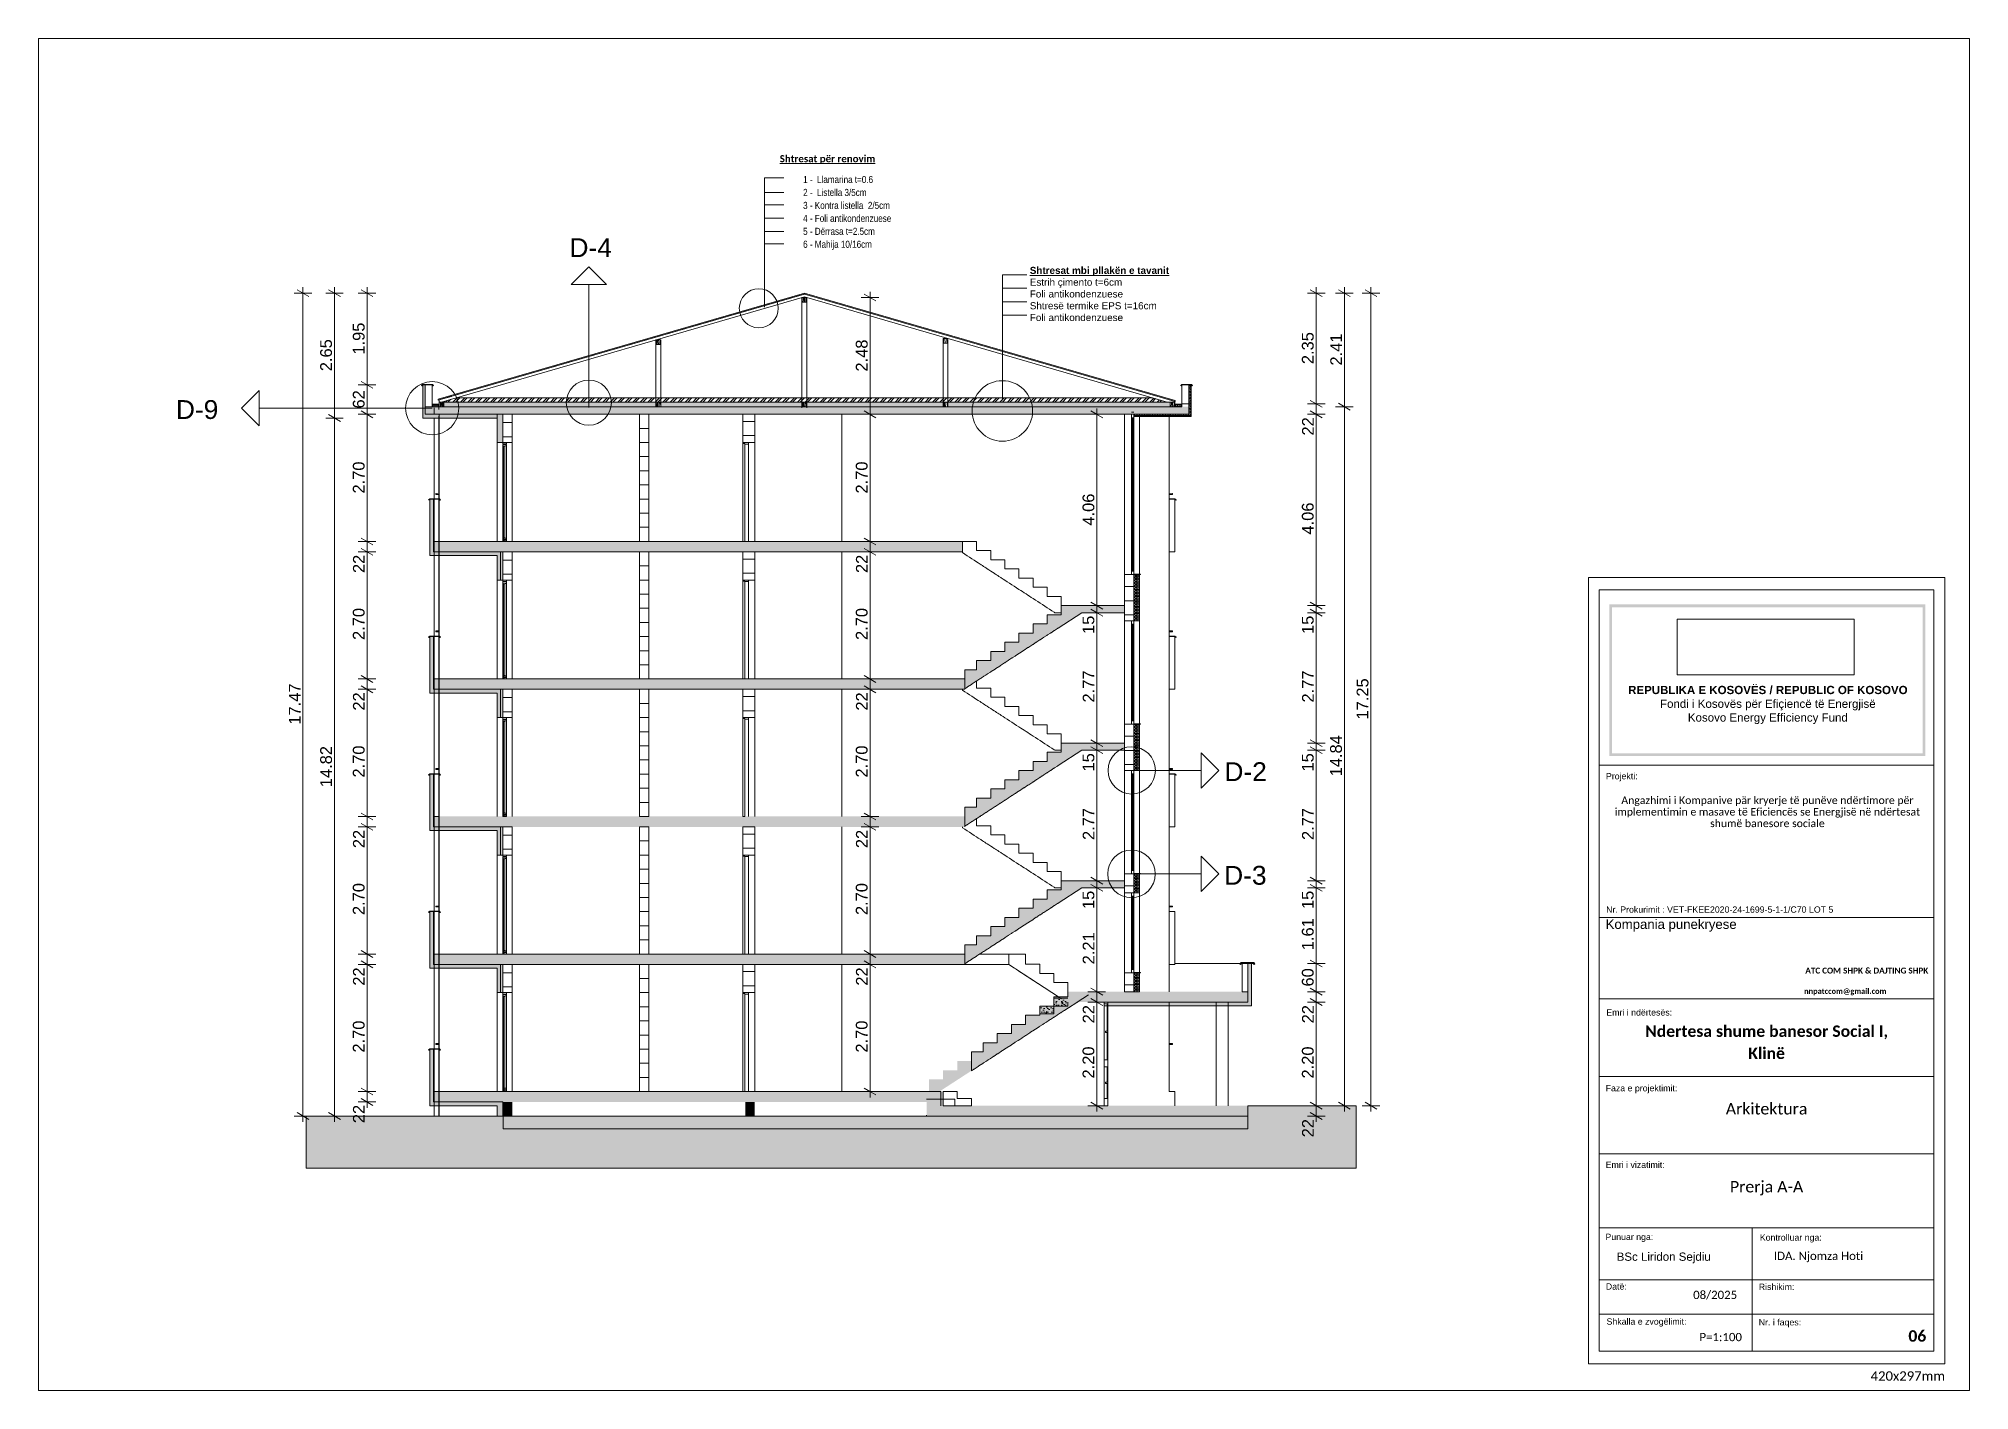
# Model space of a CAD drawing. Header units: feet. Extents: x 2583673 to 2624673, y -122443 to -93743.
import ezdxf

# ---------------------------------------------------------------- set-up
doc = ezdxf.new("R2010")
doc.units = ezdxf.units.FT
doc.header["$MEASUREMENT"] = 0
doc.header["$XCLIPFRAME"] = 0
doc.set_wipeout_variables(frame=1)
doc.linetypes.add('Dashed', pattern=[282.222223, 141.111112, -141.111112])
doc.linetypes.add('Wipeout_Contour', pattern=[1000, 0, -1000])
for name, color, linetype, lineweight in [('0_Pen_No__1', 7, 'Continuous', 5), ('2D Drafting - General_Pen_No__1', 7, 'Continuous', 5), ('2D Drafting - General_Pen_No__20', 1, 'Continuous', 5), ('Annotation - Text_Pen_No__1', 7, 'Continuous', 5), ('Annotation - Text_Pen_No__20', 1, 'Continuous', 5), ('Columns_Pen_No__2', 8, 'Continuous', 5), ('Dimensioning - General_Pen_No__1', 7, 'Continuous', 5), ('Dimensioning - General_Pen_No__41', 7, 'Continuous', 5), ('Exterior walls_Pen_No__1', 7, 'Continuous', 5), ('Exterior walls_Pen_No__2', 8, 'Continuous', 5), ('Exterior walls_Pen_No__20', 1, 'Continuous', 5), ('Lines_Pen_No__1', 7, 'Continuous', 5), ('Lines_Pen_No__20', 1, 'Continuous', 5), ('Shell - Roof_Pen_No__1', 7, 'Continuous', 5), ('Shell - Roof_Pen_No__101', 252, 'Continuous', 5), ('Shell - Roof_Pen_No__20', 1, 'Continuous', 5), ('Shell - Roof_Pen_No__21', 7, 'Continuous', 5), ('Shell - Roof_Pen_No__32', 15, 'Continuous', 5), ('Shell - Roof_Pen_No__6', 5, 'Continuous', 5), ('Structural - Bearing_Pen_No__1', 7, 'Continuous', 5), ('Structural - Bearing_Pen_No__120', 7, 'Continuous', 5)]:
    doc.layers.add(name, color=color, linetype=linetype, lineweight=lineweight)
for name, color, linetype, lineweight, true_color in [('Annotation - Text_Pen_No__61', 7, 'Continuous', 5, 0x6a6a6a), ('Exterior walls_Pen_No__102', 7, 'Continuous', 5, 0xcccccc), ('Exterior walls_Pen_No__14', 7, 'Continuous', 5, 0xbd8b17), ('Exterior walls_Pen_No__3', 7, 'Continuous', 5, 0xff6600), ('Exterior walls_Pen_No__61', 7, 'Continuous', 5, 0x6a6a6a), ('Exterior walls_Pen_No__62', 7, 'Continuous', 5, 0xaaaaaa), ('Shell - Roof_Pen_No__61', 7, 'Continuous', 5, 0x6a6a6a), ('Structural - Bearing_Pen_No__109', 7, 'Continuous', 5, 0xb4e4dc), ('Structural - Bearing_Pen_No__29', 7, 'Continuous', 5, 0x3dad99), ('Structural - Bearing_Pen_No__86', 7, 'Continuous', 5, 0x5555ff)]:
    doc.layers.add(name, color=color, linetype=linetype, lineweight=lineweight, true_color=true_color)
for name, color, linetype in [('Columns', 7, 'Continuous'), ('Dimensioning - General', 7, 'Continuous'), ('Drawing & Figure', 7, 'Continuous'), ('Exterior walls', 7, 'Continuous'), ('Shell - Roof', 7, 'Continuous'), ('Structural - Bearing', 7, 'Continuous')]:
    doc.layers.add(name, color=color, linetype=linetype)
doc.styles.add('GENERATED_STYLE_1', font='arial.ttf')
doc.styles.add('GENERATED_STYLE_2', font='arialbd.ttf')
doc.styles.add('GENERATED_STYLE_3', font='calibri.ttf')
doc.styles.add('GENERATED_STYLE_4', font='calibrib.ttf')
doc.styles.add('GENERATED_STYLE_5', font='calibril.ttf')
doc.styles.add('GENERATED_STYLE_6', font='ARIALN.TTF')
doc.styles.add('GENERATED_STYLE_7', font='ARIALUNI.TTF')
doc.dimstyles.new('GENERATED_STYLE__1', dxfattribs={"dimtxt": 250, "dimasz": 190, "dimexe": 0.18, "dimexo": 3, "dimgap": 0.09, "dimtad": 1, "dimlfac": 0.001, "dimzin": 0, "dimdsep": 46, "dimtxsty": 'GENERATED_STYLE_1', "dimblk": 'ARROWHEAD_2', "dimblk1": 'ARROWHEAD_2', "dimblk2": 'ARROWHEAD_2', "dimcen": 0.09, "dimclrd": 7, "dimclre": 7, "dimclrt": 7, "dimadec": 0, "dimazin": 0, "dimtfac": 1, "dimtdec": 4, "dimtmove": 0, "dimatfit": 3, "dimfxl": 1, "dimtolj": 1, "dimtzin": 0, "dimarcsym": 0})
picture_1 = doc.add_image_def('image1.png', size_in_pixel=(354, 134))
pattern_1 = [(90, (2604176.57, -101558.346), (-34.64102, 0), [20, -40]), (90, (2604159.25, -101528.346), (-34.64102, 0), [20, -40]), (150, (2604176.57, -101538.346), (17.32051, 30), [20, -40]), (150, (2604141.93, -101538.346), (17.32051, 30), [20, -40]), (210, (2604176.57, -101558.346), (-17.32051, 30), [20, -40]), (210, (2604141.93, -101558.346), (-17.32051, 30), [20, -40])]
pattern_2 = [(45, (2247653.82, -76424.97), (-91.92388, 91.92388), [97.499996, -32.5]), (45, (2247653.82, -76333.04), (-91.92388, 91.92388), [97.499996, -32.5])]
pattern_3 = [(0, (2247653.82, -76424.97), (0, 389.71143), [24.375, -200.625]), (0, (2247766.32, -76230.1), (0, 389.71143), [24.375, -200.625]), (60, (2247653.82, -76424.97), (-337.5, 194.8557), [24.375, -200.625]), (60, (2247878.82, -76424.97), (-337.5, 194.8557), [24.375, -200.625]), (120, (2247678.2, -76424.97), (337.5, 194.8557), [24.375, -200.625]), (120, (2247903.2, -76424.97), (337.5, 194.8557), [24.375, -200.625]), (0, (2247653.82, -76387.47), (0, 75), [0, -75, 0, -112.5]), (45, (2247691.32, -76387.47), (-53.033009, 53.033009), [0, -56.25, 0, -93.75])]

msp = doc.modelspace()

# ---------------------------------------------------------------- texts
at = {"layer": 'Annotation - Text_Pen_No__1', "color": 7, "style": 'GENERATED_STYLE_3'}
msp.add_text('IDA. Njomza Hoti', height=175, dxfattribs=at).set_placement((2620521.804, -119674.651))
at = {"layer": 'Annotation - Text_Pen_No__1', "color": 7, "linetype": 'Continuous', "lineweight": 5}
for s, insert, char_height, attachment_point, style in [('\\A1;{\\LShtresat për renovim}', (2600424.802, -96217.107), 150, 2, 'GENERATED_STYLE_4'), ('\\A1;\\P{\\fArial|b1|i0|c0|p34;\\LShtresat mbi pllakën e tavanit\\P}Estrih çimento t=6cm\\PFoli antikondenzuese\\PShtresë termike EPS t=16cm\\PFoli antikondenzuese\\P', (2604721.477, -99039.952), 150, 4, 'GENERATED_STYLE_1'), ('\\A1;REPUBLIKA E KOSOVËS / REPUBLIC OF KOSOVO\\P{\\fArial|b0|i0|c0|p34;Fondi i Kosovës për Efiçiencë të Energjisë\\PKosovo Energy Efficiency Fund\\P}', (2620393.801, -107484.903), 175, 2, 'GENERATED_STYLE_2'), ('\\A1;ATC COM SHPK & DAJTING SHPK ', (2622494.396, -113466.994), 125, 2, 'GENERATED_STYLE_4'), ('\\A1;Arkitektura', (2620367.337, -116342.297), 242.5, 2, 'GENERATED_STYLE_3'), ('\\A1;Prerja A-A', (2620367.337, -117996.838), 242.5, 2, 'GENERATED_STYLE_3'), ('\\A1;BSc Liridon Sejdiu', (2618182.296, -119516.292), 175, 2, 'GENERATED_STYLE_1'), ('\\A1;08/2025', (2619274.671, -120327.557), 175, 2, 'GENERATED_STYLE_3'), ('\\A1;P=1:100', (2619392.255, -121222.896), 175, 2, 'GENERATED_STYLE_3'), ('\\A1; 06', (2623525.79, -121165.973), 242.5, 2, 'GENERATED_STYLE_4')]:
    msp.add_mtext(s, dxfattribs=dict(at, insert=insert, char_height=char_height, attachment_point=attachment_point, style=style))
for s, insert, char_height, attachment_point, line_spacing_factor, style in [('\\A1;    \\P      \\P      1 -  Llamarina t=0.6\\P      2 -  Listella 3/5cm\\P      3 - Kontra listella  2/5cm\\P      4 - Foli antikondenzuese\\P      5 - Dërrasa t=2.5cm\\P      6 - Mahija 10/16cm{\\c2203138; }', (2599620.799, -98229.771), 150, 7, 1.100611, 'GENERATED_STYLE_6'), ('\\A1;Ndertesa shume banesor Social I, \\PKlinë', (2620367.337, -114694.711), 242.5, 2, 1.16153, 'GENERATED_STYLE_4')]:
    msp.add_mtext(s, dxfattribs=dict(at, insert=insert, char_height=char_height, attachment_point=attachment_point, line_spacing_factor=line_spacing_factor, style=style))
at = {"layer": 'Annotation - Text_Pen_No__1', "color": 7, "linetype": 'Continuous', "lineweight": 5, "insert": (2620384.303, -109833.239), "char_height": 160, "width": 6797.99537, "attachment_point": 2, "line_spacing_factor": 0.919632, "style": 'GENERATED_STYLE_5'}
msp.add_mtext('\\A1;Angazhimi i Kompanive pär kryerje të punëve ndërtimore për implementimin e masave të Eficiencës se Energjisë në ndërtesat shumë banesore sociale', dxfattribs=at)
at = {"layer": 'Annotation - Text_Pen_No__20', "color": 1, "linetype": 'Continuous', "lineweight": 5, "char_height": 400, "attachment_point": 2, "style": 'GENERATED_STYLE_7'}
for s, insert in [('\\A1;D-4', (2595396.817, -97980.885)), ('\\A1;D-9', (2587039.385, -101417.959)), ('\\A1;D-2', (2609304.353, -109106.616)), ('\\A1;D-3', (2609299.175, -111306.751))]:
    msp.add_mtext(s, dxfattribs=dict(at, insert=insert))
at = {"layer": 'Annotation - Text_Pen_No__61', "color": 251, "linetype": 'Continuous', "lineweight": 5, "true_color": 0x6a6a6a, "insert": (2623366.88, -122037.635), "char_height": 200, "attachment_point": 2, "style": 'GENERATED_STYLE_3'}
msp.add_mtext('\\A1;420x297mm', dxfattribs=at)
at = {"layer": 'Dimensioning - General_Pen_No__41', "color": 7, "linetype": 'Continuous', "lineweight": 5, "attachment_point": 7, "style": 'GENERATED_STYLE_1'}
for s, insert, char_height in [('\\A1;Projekti:', (2616955.696, -109509.217), 133.375), ('\\A1;Nr. Prokurimit : VET-FKEE2020-24-1699-5-1-1/C70 LOT 5', (2616959.443, -112302.81), 133.375), ('\\A1;Kompania punekryese', (2616948.858, -112705.694), 200.15159), ('\\A1;Emri i ndërtesës:', (2616963.353, -114486.766), 133.375), ('\\A1;Faza e projektimit:', (2616949.156, -116133.742), 133.375), ('\\A1;Emri i vizatimit:', (2616949.621, -117722.019), 133.375), ('\\A1;Punuar nga:', (2616945.461, -119290.581), 133.375), ('\\A1;Kontrolluar nga:', (2620223.098, -119303.758), 133.375), ('\\A1;Datë:', (2616953.466, -120305.367), 133.375), ('\\A1;Rishikim:', (2620201.304, -120313.589), 133.375), ('\\A1;Shkalla e zvogëlimit:', (2616968.301, -121087.97), 133.375), ('\\A1;Nr. i faqes:', (2620200.12, -121103.566), 133.375)]:
    msp.add_mtext(s, dxfattribs=dict(at, insert=insert, char_height=char_height))
at = {"layer": 'Dimensioning - General_Pen_No__41', "color": 7, "linetype": 'Continuous', "lineweight": 5, "insert": (2621164.444, -114054.203), "char_height": 115, "attachment_point": 7, "line_spacing_factor": 0.922253, "style": 'GENERATED_STYLE_1'}
msp.add_mtext('\\A1;\\pt737.29,1517,2350.4,3281.9;{\\fCalibri|b1|i0|c0|p34;nnpatccom@gmail.com}', dxfattribs=at)

# ---------------------------------------------------------------- blocks, each defined once
blk = doc.blocks.new('*X1', base_point=(2247654, -76425))
at = {"layer": 'Exterior walls_Pen_No__61', "color": 251, "linetype": 'Continuous', "lineweight": 5, "true_color": 0x6a6a6a}
for p, q in [((2599886, -99326), (2599888, -99293)), ((2599886, -99340), (2599886, -99326)), ((2599888, -99293), (2599890, -99260)), ((2599890, -99260), (2599891, -99240)), ((2599911, -99333), (2599912, -99319)), ((2599911, -99340), (2599911, -99333)), ((2599912, -99319), (2599913, -99304)), ((2599913, -99304), (2599914, -99290)), ((2599914, -99290), (2599915, -99275)), ((2599915, -99275), (2599916, -99261)), ((2599916, -99261), (2599918, -99247)), ((2599918, -99247), (2599918, -99240)), ((2599935, -99340), (2599936, -99306)), ((2599936, -99306), (2599939, -99258)), ((2599939, -99258), (2599941, -99240)), ((2599967, -99314), (2599968, -99274)), ((2599967, -99340), (2599967, -99314)), ((2599968, -99274), (2599968, -99240))]:
    blk.add_line(p, q, dxfattribs=at)
blk = doc.blocks.new('Fill_1', base_point=(2247654, -74225))
at = {"layer": 'Exterior walls_Pen_No__1', "color": 7, "linetype": 'Continuous', "lineweight": 5}
for p, q in [((2599983, -99240), (2599883, -99240)), ((2599883, -99240), (2599883, -99340)), ((2599883, -99340), (2599983, -99340)), ((2599983, -99340), (2599983, -99240))]:
    blk.add_line(p, q, dxfattribs=at)
at = {"layer": 'Exterior walls_Pen_No__61', "color": 251, "linetype": 'Continuous', "lineweight": 5, "true_color": 0x6a6a6a}
blk.add_blockref('*X1', (2247654, -76425), dxfattribs=at)
blk = doc.blocks.new('*D2', base_point=(2247654, -76425))
at = {"layer": 'Dimensioning - General_Pen_No__1', "color": 7, "linetype": 'Continuous', "lineweight": 5, "transparency": 16777216}
for p, q in [((2590524, -116026), (2590774, -116171)), ((2590836, -116098), (2590461, -116098)), ((2590836, -116318), (2590461, -116318)), ((2590524, -116246), (2590774, -116391)), ((2590649, -116318), (2590649, -116098)), ((2590649, -116441), (2590649, -116318))]:
    blk.add_line(p, q, dxfattribs=at)
at = {"layer": 'Dimensioning - General_Pen_No__1', "color": 7, "lineweight": 5, "transparency": 16777216, "insert": (2590599, -116770), "char_height": 250, "attachment_point": 7, "rotation": 90, "style": 'GENERATED_STYLE_1'}
blk.add_mtext('\\A1;22', dxfattribs=at)
blk = doc.blocks.new('ARROWHEAD_2')
at = {"color": 0, "linetype": 'Continuous', "lineweight": 0}
for p, q in [((0, 0), (-1, 0)), ((-0.38, -0.66), (0.38, 0.66))]:
    blk.add_line(p, q, dxfattribs=at)
blk = doc.blocks.new('*D4', base_point=(2247654, -76425))
at = {"layer": 'Dimensioning - General_Pen_No__1', "color": 7, "linetype": 'Continuous', "lineweight": 5, "transparency": 16777216}
for p, q in [((2590836, -113398), (2590461, -113398)), ((2590524, -113326), (2590774, -113471)), ((2590649, -116098), (2590649, -113398)), ((2590524, -116026), (2590774, -116171)), ((2590836, -116098), (2590461, -116098))]:
    blk.add_line(p, q, dxfattribs=at)
at = {"layer": 'Dimensioning - General_Pen_No__1', "color": 7, "lineweight": 5, "transparency": 16777216, "char_height": 250, "attachment_point": 7, "rotation": 90, "style": 'GENERATED_STYLE_1'}
for s, insert in [('\\A1;22', (2590599, -113850)), ('\\A1;2.70', (2590599, -115271))]:
    blk.add_mtext(s, dxfattribs=dict(at, insert=insert))
blk = doc.blocks.new('*D5', base_point=(2247654, -76425))
at = {"layer": 'Dimensioning - General_Pen_No__1', "color": 7, "linetype": 'Continuous', "lineweight": 5, "transparency": 16777216}
for p, q in [((2590524, -113106), (2590774, -113251)), ((2590836, -113178), (2590461, -113178)), ((2590836, -113398), (2590461, -113398)), ((2590524, -113326), (2590774, -113471)), ((2590649, -113398), (2590649, -113178))]:
    blk.add_line(p, q, dxfattribs=at)
blk = doc.blocks.new('*D6', base_point=(2247654, -76425))
at = {"layer": 'Dimensioning - General_Pen_No__1', "color": 7, "linetype": 'Continuous', "lineweight": 5, "transparency": 16777216}
for p, q in [((2590836, -110478), (2590461, -110478)), ((2590524, -110406), (2590774, -110551)), ((2590649, -113178), (2590649, -110478)), ((2590524, -113106), (2590774, -113251)), ((2590836, -113178), (2590461, -113178))]:
    blk.add_line(p, q, dxfattribs=at)
at = {"layer": 'Dimensioning - General_Pen_No__1', "color": 7, "lineweight": 5, "transparency": 16777216, "char_height": 250, "attachment_point": 7, "rotation": 90, "style": 'GENERATED_STYLE_1'}
for s, insert in [('\\A1;22', (2590599, -110930)), ('\\A1;2.70', (2590599, -112351))]:
    blk.add_mtext(s, dxfattribs=dict(at, insert=insert))
blk = doc.blocks.new('*D7', base_point=(2247654, -76425))
at = {"layer": 'Dimensioning - General_Pen_No__1', "color": 7, "linetype": 'Continuous', "lineweight": 5, "transparency": 16777216}
for p, q in [((2590836, -110258), (2590461, -110258)), ((2590524, -110186), (2590774, -110331)), ((2590649, -110478), (2590649, -110258)), ((2590836, -110478), (2590461, -110478)), ((2590524, -110406), (2590774, -110551))]:
    blk.add_line(p, q, dxfattribs=at)
blk = doc.blocks.new('*D8', base_point=(2247654, -76425))
at = {"layer": 'Dimensioning - General_Pen_No__1', "color": 7, "linetype": 'Continuous', "lineweight": 5, "transparency": 16777216}
for p, q in [((2590836, -107558), (2590461, -107558)), ((2590524, -107486), (2590774, -107631)), ((2590649, -110258), (2590649, -107558)), ((2590836, -110258), (2590461, -110258)), ((2590524, -110186), (2590774, -110331))]:
    blk.add_line(p, q, dxfattribs=at)
at = {"layer": 'Dimensioning - General_Pen_No__1', "color": 7, "lineweight": 5, "transparency": 16777216, "char_height": 250, "attachment_point": 7, "rotation": 90, "style": 'GENERATED_STYLE_1'}
for s, insert in [('\\A1;22', (2590599, -108010)), ('\\A1;2.70', (2590599, -109431))]:
    blk.add_mtext(s, dxfattribs=dict(at, insert=insert))
blk = doc.blocks.new('*D9', base_point=(2247654, -76425))
at = {"layer": 'Dimensioning - General_Pen_No__1', "color": 7, "linetype": 'Continuous', "lineweight": 5, "transparency": 16777216}
for p, q in [((2590836, -107338), (2590461, -107338)), ((2590524, -107266), (2590774, -107411)), ((2590649, -107558), (2590649, -107338)), ((2590836, -107558), (2590461, -107558)), ((2590524, -107486), (2590774, -107631))]:
    blk.add_line(p, q, dxfattribs=at)
blk = doc.blocks.new('*D10', base_point=(2247654, -76425))
at = {"layer": 'Dimensioning - General_Pen_No__1', "color": 7, "linetype": 'Continuous', "lineweight": 5, "transparency": 16777216}
for p, q in [((2590836, -104638), (2590461, -104638)), ((2590524, -104566), (2590774, -104711)), ((2590649, -107338), (2590649, -104638)), ((2590836, -107338), (2590461, -107338)), ((2590524, -107266), (2590774, -107411))]:
    blk.add_line(p, q, dxfattribs=at)
at = {"layer": 'Dimensioning - General_Pen_No__1', "color": 7, "lineweight": 5, "transparency": 16777216, "char_height": 250, "attachment_point": 7, "rotation": 90, "style": 'GENERATED_STYLE_1'}
for s, insert in [('\\A1;22', (2590599, -105090)), ('\\A1;2.70', (2590599, -106511))]:
    blk.add_mtext(s, dxfattribs=dict(at, insert=insert))
blk = doc.blocks.new('*D11', base_point=(2247654, -76425))
at = {"layer": 'Dimensioning - General_Pen_No__1', "color": 7, "linetype": 'Continuous', "lineweight": 5, "transparency": 16777216}
for p, q in [((2590836, -104418), (2590461, -104418)), ((2590524, -104346), (2590774, -104491)), ((2590649, -104638), (2590649, -104418)), ((2590836, -104638), (2590461, -104638)), ((2590524, -104566), (2590774, -104711))]:
    blk.add_line(p, q, dxfattribs=at)
blk = doc.blocks.new('*D12', base_point=(2247654, -76425))
at = {"layer": 'Dimensioning - General_Pen_No__1', "color": 7, "linetype": 'Continuous', "lineweight": 5, "transparency": 16777216}
for p, q in [((2590524, -101646), (2590774, -101791)), ((2590836, -101718), (2590461, -101718)), ((2590649, -104418), (2590649, -101718)), ((2590836, -104418), (2590461, -104418)), ((2590524, -104346), (2590774, -104491))]:
    blk.add_line(p, q, dxfattribs=at)
at = {"layer": 'Dimensioning - General_Pen_No__1', "color": 7, "lineweight": 5, "transparency": 16777216, "insert": (2590599, -103401), "char_height": 250, "attachment_point": 7, "rotation": 90, "style": 'GENERATED_STYLE_1'}
blk.add_mtext('\\A1;2.70', dxfattribs=at)
blk = doc.blocks.new('*D13', base_point=(2247654, -76425))
at = {"layer": 'Dimensioning - General_Pen_No__1', "color": 7, "linetype": 'Continuous', "lineweight": 5, "transparency": 16777216}
for p, q in [((2590836, -101095), (2590461, -101095)), ((2590524, -101023), (2590774, -101167)), ((2590649, -101718), (2590649, -101095)), ((2590524, -101646), (2590774, -101791)), ((2590836, -101718), (2590461, -101718))]:
    blk.add_line(p, q, dxfattribs=at)
at = {"layer": 'Dimensioning - General_Pen_No__1', "color": 7, "lineweight": 5, "transparency": 16777216, "insert": (2590599, -101596), "char_height": 250, "attachment_point": 7, "rotation": 90, "style": 'GENERATED_STYLE_1'}
blk.add_mtext('\\A1;62', dxfattribs=at)
blk = doc.blocks.new('*D14', base_point=(2247654, -76425))
at = {"layer": 'Dimensioning - General_Pen_No__1', "color": 7, "linetype": 'Continuous', "lineweight": 5, "transparency": 16777216}
for p, q in [((2590836, -99145), (2590461, -99145)), ((2590774, -99217), (2590524, -99073)), ((2590649, -99145), (2590649, -99023)), ((2590649, -101095), (2590649, -99145)), ((2590836, -101095), (2590461, -101095)), ((2590524, -101023), (2590774, -101167))]:
    blk.add_line(p, q, dxfattribs=at)
at = {"layer": 'Dimensioning - General_Pen_No__1', "color": 7, "lineweight": 5, "transparency": 16777216, "insert": (2590599, -100452), "char_height": 250, "attachment_point": 7, "rotation": 90, "style": 'GENERATED_STYLE_1'}
blk.add_mtext('\\A1;1.95', dxfattribs=at)
blk = doc.blocks.new('*D15', base_point=(2247654, -76425))
at = {"layer": 'Dimensioning - General_Pen_No__1', "color": 7, "linetype": 'Continuous', "lineweight": 5, "transparency": 16777216}
for p, q in [((2610990, -116398), (2610615, -116398)), ((2610677, -116326), (2610927, -116471)), ((2610802, -116618), (2610802, -116398)), ((2610990, -116618), (2610615, -116618)), ((2610677, -116546), (2610927, -116691)), ((2610802, -116741), (2610802, -116618))]:
    blk.add_line(p, q, dxfattribs=at)
at = {"layer": 'Dimensioning - General_Pen_No__1', "color": 7, "lineweight": 5, "transparency": 16777216, "insert": (2610752, -117070), "char_height": 250, "attachment_point": 7, "rotation": 90, "style": 'GENERATED_STYLE_1'}
blk.add_mtext('\\A1;22', dxfattribs=at)
blk = doc.blocks.new('*D16', base_point=(2247654, -76425))
at = {"layer": 'Dimensioning - General_Pen_No__1', "color": 7, "linetype": 'Continuous', "lineweight": 5, "transparency": 16777216}
for p, q in [((2610990, -114198), (2610615, -114198)), ((2610677, -114126), (2610927, -114271)), ((2610802, -116398), (2610802, -114198)), ((2610990, -116398), (2610615, -116398)), ((2610677, -116326), (2610927, -116471))]:
    blk.add_line(p, q, dxfattribs=at)
at = {"layer": 'Dimensioning - General_Pen_No__1', "color": 7, "lineweight": 5, "transparency": 16777216, "char_height": 250, "attachment_point": 7, "rotation": 90, "style": 'GENERATED_STYLE_1'}
for s, insert in [('\\A1;22', (2610752, -114650)), ('\\A1;2.20', (2610752, -115821))]:
    blk.add_mtext(s, dxfattribs=dict(at, insert=insert))
blk = doc.blocks.new('*D17', base_point=(2247654, -76425))
at = {"layer": 'Dimensioning - General_Pen_No__1', "color": 7, "linetype": 'Continuous', "lineweight": 5, "transparency": 16777216}
for p, q in [((2610990, -113978), (2610615, -113978)), ((2610677, -113906), (2610927, -114051)), ((2610802, -114198), (2610802, -113978)), ((2610990, -114198), (2610615, -114198)), ((2610677, -114126), (2610927, -114271))]:
    blk.add_line(p, q, dxfattribs=at)
blk = doc.blocks.new('*D18', base_point=(2247654, -76425))
at = {"layer": 'Dimensioning - General_Pen_No__1', "color": 7, "linetype": 'Continuous', "lineweight": 5, "transparency": 16777216}
for p, q in [((2610990, -113378), (2610615, -113378)), ((2610677, -113306), (2610927, -113451)), ((2610802, -113978), (2610802, -113378)), ((2610990, -113978), (2610615, -113978)), ((2610677, -113906), (2610927, -114051))]:
    blk.add_line(p, q, dxfattribs=at)
at = {"layer": 'Dimensioning - General_Pen_No__1', "color": 7, "lineweight": 5, "transparency": 16777216, "insert": (2610752, -113868), "char_height": 250, "attachment_point": 7, "rotation": 90, "style": 'GENERATED_STYLE_1'}
blk.add_mtext('\\A1;60', dxfattribs=at)
blk = doc.blocks.new('*D19', base_point=(2247654, -76425))
at = {"layer": 'Dimensioning - General_Pen_No__1', "color": 7, "linetype": 'Continuous', "lineweight": 5, "transparency": 16777216}
for p, q in [((2610990, -111771), (2610615, -111771)), ((2610677, -111699), (2610927, -111843)), ((2610802, -113378), (2610802, -111771)), ((2610990, -113378), (2610615, -113378)), ((2610677, -113306), (2610927, -113451))]:
    blk.add_line(p, q, dxfattribs=at)
at = {"layer": 'Dimensioning - General_Pen_No__1', "color": 7, "lineweight": 5, "transparency": 16777216, "char_height": 250, "attachment_point": 7, "rotation": 90, "style": 'GENERATED_STYLE_1'}
for s, insert in [('\\A1;15', (2610752, -112223)), ('\\A1;1.61', (2610752, -113097))]:
    blk.add_mtext(s, dxfattribs=dict(at, insert=insert))
blk = doc.blocks.new('*D20', base_point=(2247654, -76425))
at = {"layer": 'Dimensioning - General_Pen_No__1', "color": 7, "linetype": 'Continuous', "lineweight": 5, "transparency": 16777216}
for p, q in [((2610990, -111621), (2610615, -111621)), ((2610990, -111771), (2610615, -111771)), ((2610677, -111549), (2610927, -111693)), ((2610677, -111699), (2610927, -111843)), ((2610802, -111771), (2610802, -111621))]:
    blk.add_line(p, q, dxfattribs=at)
blk = doc.blocks.new('*D21', base_point=(2247654, -76425))
at = {"layer": 'Dimensioning - General_Pen_No__1', "color": 7, "linetype": 'Continuous', "lineweight": 5, "transparency": 16777216}
for p, q in [((2610990, -108851), (2610615, -108851)), ((2610677, -108779), (2610927, -108923)), ((2610802, -111621), (2610802, -108851)), ((2610990, -111621), (2610615, -111621)), ((2610677, -111549), (2610927, -111693))]:
    blk.add_line(p, q, dxfattribs=at)
at = {"layer": 'Dimensioning - General_Pen_No__1', "color": 7, "lineweight": 5, "transparency": 16777216, "char_height": 250, "attachment_point": 7, "rotation": 90, "style": 'GENERATED_STYLE_1'}
for s, insert in [('\\A1;15', (2610752, -109303)), ('\\A1;2.77', (2610752, -110758))]:
    blk.add_mtext(s, dxfattribs=dict(at, insert=insert))
blk = doc.blocks.new('*D22', base_point=(2247654, -76425))
at = {"layer": 'Dimensioning - General_Pen_No__1', "color": 7, "linetype": 'Continuous', "lineweight": 5, "transparency": 16777216}
for p, q in [((2610677, -108629), (2610927, -108773)), ((2610990, -108701), (2610615, -108701)), ((2610990, -108851), (2610615, -108851)), ((2610677, -108779), (2610927, -108923)), ((2610802, -108851), (2610802, -108701))]:
    blk.add_line(p, q, dxfattribs=at)
blk = doc.blocks.new('*D23', base_point=(2247654, -76425))
at = {"layer": 'Dimensioning - General_Pen_No__1', "color": 7, "linetype": 'Continuous', "lineweight": 5, "transparency": 16777216}
for p, q in [((2610990, -105931), (2610615, -105931)), ((2610677, -105859), (2610927, -106003)), ((2610802, -108701), (2610802, -105931)), ((2610677, -108629), (2610927, -108773)), ((2610990, -108701), (2610615, -108701))]:
    blk.add_line(p, q, dxfattribs=at)
at = {"layer": 'Dimensioning - General_Pen_No__1', "color": 7, "lineweight": 5, "transparency": 16777216, "char_height": 250, "attachment_point": 7, "rotation": 90, "style": 'GENERATED_STYLE_1'}
for s, insert in [('\\A1;15', (2610752, -106383)), ('\\A1;2.77', (2610752, -107838))]:
    blk.add_mtext(s, dxfattribs=dict(at, insert=insert))
blk = doc.blocks.new('*D24', base_point=(2247654, -76425))
at = {"layer": 'Dimensioning - General_Pen_No__1', "color": 7, "linetype": 'Continuous', "lineweight": 5, "transparency": 16777216}
for p, q in [((2610677, -105709), (2610927, -105853)), ((2610990, -105781), (2610615, -105781)), ((2610990, -105931), (2610615, -105931)), ((2610677, -105859), (2610927, -106003)), ((2610802, -105931), (2610802, -105781))]:
    blk.add_line(p, q, dxfattribs=at)
blk = doc.blocks.new('*D25', base_point=(2247654, -76425))
at = {"layer": 'Dimensioning - General_Pen_No__1', "color": 7, "linetype": 'Continuous', "lineweight": 5, "transparency": 16777216}
for p, q in [((2610677, -101646), (2610927, -101791)), ((2610990, -101718), (2610615, -101718)), ((2610802, -105781), (2610802, -101718)), ((2610677, -105709), (2610927, -105853)), ((2610990, -105781), (2610615, -105781))]:
    blk.add_line(p, q, dxfattribs=at)
at = {"layer": 'Dimensioning - General_Pen_No__1', "color": 7, "lineweight": 5, "transparency": 16777216, "char_height": 250, "attachment_point": 7, "rotation": 90, "style": 'GENERATED_STYLE_1'}
for s, insert in [('\\A1;22', (2610752, -102170)), ('\\A1;4.06', (2610752, -104272))]:
    blk.add_mtext(s, dxfattribs=dict(at, insert=insert))
blk = doc.blocks.new('*D26', base_point=(2247654, -76425))
at = {"layer": 'Dimensioning - General_Pen_No__1', "color": 7, "linetype": 'Continuous', "lineweight": 5, "transparency": 16777216}
for p, q in [((2610990, -101498), (2610615, -101498)), ((2610677, -101426), (2610927, -101571)), ((2610677, -101646), (2610927, -101791)), ((2610802, -101718), (2610802, -101498)), ((2610990, -101718), (2610615, -101718))]:
    blk.add_line(p, q, dxfattribs=at)
blk = doc.blocks.new('*D27', base_point=(2247654, -76425))
at = {"layer": 'Dimensioning - General_Pen_No__1', "color": 7, "linetype": 'Continuous', "lineweight": 5, "transparency": 16777216}
for p, q in [((2610990, -99145), (2610615, -99145)), ((2610927, -99217), (2610677, -99073)), ((2610802, -99145), (2610802, -99023)), ((2610802, -101498), (2610802, -99145)), ((2610990, -101498), (2610615, -101498)), ((2610677, -101426), (2610927, -101571))]:
    blk.add_line(p, q, dxfattribs=at)
at = {"layer": 'Dimensioning - General_Pen_No__1', "color": 7, "lineweight": 5, "transparency": 16777216, "insert": (2610752, -100654), "char_height": 250, "attachment_point": 7, "rotation": 90, "style": 'GENERATED_STYLE_1'}
blk.add_mtext('\\A1;2.35', dxfattribs=at)
blk = doc.blocks.new('*D28', base_point=(2247654, -76425))
at = {"layer": 'Dimensioning - General_Pen_No__1', "color": 7, "linetype": 'Continuous', "lineweight": 5, "transparency": 16777216}
for p, q in [((2601517, -113398), (2601142, -113398)), ((2601205, -113326), (2601455, -113471)), ((2601330, -116098), (2601330, -113398)), ((2601205, -116026), (2601455, -116171)), ((2601517, -116098), (2601142, -116098)), ((2601330, -116221), (2601330, -116098))]:
    blk.add_line(p, q, dxfattribs=at)
at = {"layer": 'Dimensioning - General_Pen_No__1', "color": 7, "lineweight": 5, "transparency": 16777216, "char_height": 250, "attachment_point": 7, "rotation": 90, "style": 'GENERATED_STYLE_1'}
for s, insert in [('\\A1;22', (2601280, -113850)), ('\\A1;2.70', (2601280, -115271))]:
    blk.add_mtext(s, dxfattribs=dict(at, insert=insert))
blk = doc.blocks.new('*D29', base_point=(2247654, -76425))
at = {"layer": 'Dimensioning - General_Pen_No__1', "color": 7, "linetype": 'Continuous', "lineweight": 5, "transparency": 16777216}
for p, q in [((2601205, -113106), (2601455, -113251)), ((2601517, -113178), (2601142, -113178)), ((2601517, -113398), (2601142, -113398)), ((2601205, -113326), (2601455, -113471)), ((2601330, -113398), (2601330, -113178))]:
    blk.add_line(p, q, dxfattribs=at)
blk = doc.blocks.new('*D30', base_point=(2247654, -76425))
at = {"layer": 'Dimensioning - General_Pen_No__1', "color": 7, "linetype": 'Continuous', "lineweight": 5, "transparency": 16777216}
for p, q in [((2601517, -110478), (2601142, -110478)), ((2601205, -110406), (2601455, -110551)), ((2601330, -113178), (2601330, -110478)), ((2601205, -113106), (2601455, -113251)), ((2601517, -113178), (2601142, -113178))]:
    blk.add_line(p, q, dxfattribs=at)
at = {"layer": 'Dimensioning - General_Pen_No__1', "color": 7, "lineweight": 5, "transparency": 16777216, "char_height": 250, "attachment_point": 7, "rotation": 90, "style": 'GENERATED_STYLE_1'}
for s, insert in [('\\A1;22', (2601280, -110930)), ('\\A1;2.70', (2601280, -112351))]:
    blk.add_mtext(s, dxfattribs=dict(at, insert=insert))
blk = doc.blocks.new('*D31', base_point=(2247654, -76425))
at = {"layer": 'Dimensioning - General_Pen_No__1', "color": 7, "linetype": 'Continuous', "lineweight": 5, "transparency": 16777216}
for p, q in [((2601517, -110258), (2601142, -110258)), ((2601205, -110186), (2601455, -110331)), ((2601330, -110478), (2601330, -110258)), ((2601517, -110478), (2601142, -110478)), ((2601205, -110406), (2601455, -110551))]:
    blk.add_line(p, q, dxfattribs=at)
blk = doc.blocks.new('*D32', base_point=(2247654, -76425))
at = {"layer": 'Dimensioning - General_Pen_No__1', "color": 7, "linetype": 'Continuous', "lineweight": 5, "transparency": 16777216}
for p, q in [((2601517, -107558), (2601142, -107558)), ((2601205, -107486), (2601455, -107631)), ((2601330, -110258), (2601330, -107558)), ((2601517, -110258), (2601142, -110258)), ((2601205, -110186), (2601455, -110331))]:
    blk.add_line(p, q, dxfattribs=at)
at = {"layer": 'Dimensioning - General_Pen_No__1', "color": 7, "lineweight": 5, "transparency": 16777216, "char_height": 250, "attachment_point": 7, "rotation": 90, "style": 'GENERATED_STYLE_1'}
for s, insert in [('\\A1;22', (2601280, -108010)), ('\\A1;2.70', (2601280, -109431))]:
    blk.add_mtext(s, dxfattribs=dict(at, insert=insert))
blk = doc.blocks.new('*D33', base_point=(2247654, -76425))
at = {"layer": 'Dimensioning - General_Pen_No__1', "color": 7, "linetype": 'Continuous', "lineweight": 5, "transparency": 16777216}
for p, q in [((2601517, -107338), (2601142, -107338)), ((2601205, -107266), (2601455, -107411)), ((2601330, -107558), (2601330, -107338)), ((2601517, -107558), (2601142, -107558)), ((2601205, -107486), (2601455, -107631))]:
    blk.add_line(p, q, dxfattribs=at)
blk = doc.blocks.new('*D34', base_point=(2247654, -76425))
at = {"layer": 'Dimensioning - General_Pen_No__1', "color": 7, "linetype": 'Continuous', "lineweight": 5, "transparency": 16777216}
for p, q in [((2601517, -104638), (2601142, -104638)), ((2601205, -104566), (2601455, -104711)), ((2601330, -107338), (2601330, -104638)), ((2601517, -107338), (2601142, -107338)), ((2601205, -107266), (2601455, -107411))]:
    blk.add_line(p, q, dxfattribs=at)
at = {"layer": 'Dimensioning - General_Pen_No__1', "color": 7, "lineweight": 5, "transparency": 16777216, "char_height": 250, "attachment_point": 7, "rotation": 90, "style": 'GENERATED_STYLE_1'}
for s, insert in [('\\A1;22', (2601280, -105090)), ('\\A1;2.70', (2601280, -106511))]:
    blk.add_mtext(s, dxfattribs=dict(at, insert=insert))
blk = doc.blocks.new('*D35', base_point=(2247654, -76425))
at = {"layer": 'Dimensioning - General_Pen_No__1', "color": 7, "linetype": 'Continuous', "lineweight": 5, "transparency": 16777216}
for p, q in [((2601517, -104418), (2601142, -104418)), ((2601205, -104346), (2601455, -104491)), ((2601330, -104638), (2601330, -104418)), ((2601517, -104638), (2601142, -104638)), ((2601205, -104566), (2601455, -104711))]:
    blk.add_line(p, q, dxfattribs=at)
blk = doc.blocks.new('*D36', base_point=(2247654, -76425))
at = {"layer": 'Dimensioning - General_Pen_No__1', "color": 7, "linetype": 'Continuous', "lineweight": 5, "transparency": 16777216}
for p, q in [((2601205, -101646), (2601455, -101791)), ((2601517, -101718), (2601142, -101718)), ((2601330, -104418), (2601330, -101718)), ((2601517, -104418), (2601142, -104418)), ((2601205, -104346), (2601455, -104491))]:
    blk.add_line(p, q, dxfattribs=at)
at = {"layer": 'Dimensioning - General_Pen_No__1', "color": 7, "lineweight": 5, "transparency": 16777216, "insert": (2601280, -103401), "char_height": 250, "attachment_point": 7, "rotation": 90, "style": 'GENERATED_STYLE_1'}
blk.add_mtext('\\A1;2.70', dxfattribs=at)
blk = doc.blocks.new('*D37', base_point=(2247654, -76425))
at = {"layer": 'Dimensioning - General_Pen_No__1', "color": 7, "linetype": 'Continuous', "lineweight": 5, "transparency": 16777216}
for p, q in [((2601455, -99312), (2601205, -99168)), ((2601330, -99240), (2601330, -99118)), ((2601517, -99240), (2601142, -99240)), ((2601330, -101718), (2601330, -99240)), ((2601205, -101646), (2601455, -101791)), ((2601517, -101718), (2601142, -101718))]:
    blk.add_line(p, q, dxfattribs=at)
at = {"layer": 'Dimensioning - General_Pen_No__1', "color": 7, "lineweight": 5, "transparency": 16777216, "insert": (2601280, -100812), "char_height": 250, "attachment_point": 7, "rotation": 90, "style": 'GENERATED_STYLE_1'}
blk.add_mtext('\\A1;2.48', dxfattribs=at)
blk = doc.blocks.new('*D38', base_point=(2247654, -76425))
at = {"layer": 'Dimensioning - General_Pen_No__1', "color": 7, "linetype": 'Continuous', "lineweight": 5, "transparency": 16777216}
for p, q in [((2611590, -101558), (2611215, -101558)), ((2611277, -101486), (2611527, -101631)), ((2611402, -116398), (2611402, -101558)), ((2611590, -116398), (2611215, -116398)), ((2611277, -116326), (2611527, -116471)), ((2611402, -116521), (2611402, -116398))]:
    blk.add_line(p, q, dxfattribs=at)
at = {"layer": 'Dimensioning - General_Pen_No__1', "color": 7, "lineweight": 5, "transparency": 16777216, "insert": (2611352, -109406), "char_height": 250, "attachment_point": 7, "rotation": 90, "style": 'GENERATED_STYLE_1'}
blk.add_mtext('\\A1;14.84', dxfattribs=at)
blk = doc.blocks.new('*D39', base_point=(2247654, -76425))
at = {"layer": 'Dimensioning - General_Pen_No__1', "color": 7, "linetype": 'Continuous', "lineweight": 5, "transparency": 16777216}
for p, q in [((2611590, -99145), (2611215, -99145)), ((2611527, -99217), (2611277, -99073)), ((2611402, -99145), (2611402, -99023)), ((2611402, -101558), (2611402, -99145)), ((2611590, -101558), (2611215, -101558)), ((2611277, -101486), (2611527, -101631))]:
    blk.add_line(p, q, dxfattribs=at)
at = {"layer": 'Dimensioning - General_Pen_No__1', "color": 7, "lineweight": 5, "transparency": 16777216, "insert": (2611352, -100684), "char_height": 250, "attachment_point": 7, "rotation": 90, "style": 'GENERATED_STYLE_1'}
blk.add_mtext('\\A1;2.41', dxfattribs=at)
blk = doc.blocks.new('*D40', base_point=(2247654, -76425))
at = {"layer": 'Dimensioning - General_Pen_No__1', "color": 7, "linetype": 'Continuous', "lineweight": 5, "transparency": 16777216}
for p, q in [((2590144, -101798), (2589769, -101798)), ((2589831, -101726), (2590081, -101871)), ((2589956, -116618), (2589956, -101798)), ((2590144, -116618), (2589769, -116618)), ((2589831, -116546), (2590081, -116691)), ((2589956, -116741), (2589956, -116618))]:
    blk.add_line(p, q, dxfattribs=at)
at = {"layer": 'Dimensioning - General_Pen_No__1', "color": 7, "lineweight": 5, "transparency": 16777216, "insert": (2589906, -109636), "char_height": 250, "attachment_point": 7, "rotation": 90, "style": 'GENERATED_STYLE_1'}
blk.add_mtext('\\A1;14.82', dxfattribs=at)
blk = doc.blocks.new('*D41', base_point=(2247654, -76425))
at = {"layer": 'Dimensioning - General_Pen_No__1', "color": 7, "linetype": 'Continuous', "lineweight": 5, "transparency": 16777216}
for p, q in [((2590144, -99145), (2589769, -99145)), ((2590081, -99217), (2589831, -99073)), ((2589956, -99145), (2589956, -99023)), ((2589956, -101798), (2589956, -99145)), ((2590144, -101798), (2589769, -101798)), ((2589831, -101726), (2590081, -101871))]:
    blk.add_line(p, q, dxfattribs=at)
at = {"layer": 'Dimensioning - General_Pen_No__1', "color": 7, "lineweight": 5, "transparency": 16777216, "insert": (2589906, -100804), "char_height": 250, "attachment_point": 7, "rotation": 90, "style": 'GENERATED_STYLE_1'}
blk.add_mtext('\\A1;2.65', dxfattribs=at)
blk = doc.blocks.new('*D42', base_point=(2247654, -76425))
at = {"layer": 'Dimensioning - General_Pen_No__1', "color": 7, "linetype": 'Continuous', "lineweight": 5, "transparency": 16777216}
for p, q in [((2589475, -99145), (2589100, -99145)), ((2589412, -99217), (2589162, -99073)), ((2589287, -99145), (2589287, -99023)), ((2589287, -116618), (2589287, -99145)), ((2589475, -116618), (2589100, -116618)), ((2589162, -116546), (2589412, -116691)), ((2589287, -116741), (2589287, -116618))]:
    blk.add_line(p, q, dxfattribs=at)
at = {"layer": 'Dimensioning - General_Pen_No__1', "color": 7, "lineweight": 5, "transparency": 16777216, "insert": (2589237, -108309), "char_height": 250, "attachment_point": 7, "rotation": 90, "style": 'GENERATED_STYLE_1'}
blk.add_mtext('\\A1;17.47', dxfattribs=at)
blk = doc.blocks.new('*D43', base_point=(2247654, -76425))
at = {"layer": 'Dimensioning - General_Pen_No__1', "color": 7, "linetype": 'Continuous', "lineweight": 5, "transparency": 16777216}
for p, q in [((2612153, -99145), (2611778, -99145)), ((2612090, -99217), (2611840, -99073)), ((2611965, -99145), (2611965, -99023)), ((2611965, -116398), (2611965, -99145)), ((2612153, -116398), (2611778, -116398)), ((2611840, -116326), (2612090, -116471)), ((2611965, -116521), (2611965, -116398))]:
    blk.add_line(p, q, dxfattribs=at)
at = {"layer": 'Dimensioning - General_Pen_No__1', "color": 7, "lineweight": 5, "transparency": 16777216, "insert": (2611915, -108199), "char_height": 250, "attachment_point": 7, "rotation": 90, "style": 'GENERATED_STYLE_1'}
blk.add_mtext('\\A1;17.25', dxfattribs=at)
blk = doc.blocks.new('*D44', base_point=(2247654, -76425))
at = {"layer": 'Dimensioning - General_Pen_No__1', "color": 7, "linetype": 'Continuous', "lineweight": 5, "transparency": 16777216}
for p, q in [((2606332, -114198), (2605957, -114198)), ((2606020, -114126), (2606270, -114271)), ((2606145, -116398), (2606145, -114198)), ((2606332, -116398), (2605957, -116398)), ((2606020, -116326), (2606270, -116471)), ((2606145, -116521), (2606145, -116398))]:
    blk.add_line(p, q, dxfattribs=at)
at = {"layer": 'Dimensioning - General_Pen_No__1', "color": 7, "lineweight": 5, "transparency": 16777216, "char_height": 250, "attachment_point": 7, "rotation": 90, "style": 'GENERATED_STYLE_1'}
for s, insert in [('\\A1;22', (2606095, -114650)), ('\\A1;2.20', (2606095, -115821))]:
    blk.add_mtext(s, dxfattribs=dict(at, insert=insert))
blk = doc.blocks.new('*D45', base_point=(2247654, -76425))
at = {"layer": 'Dimensioning - General_Pen_No__1', "color": 7, "linetype": 'Continuous', "lineweight": 5, "transparency": 16777216}
for p, q in [((2606332, -113978), (2605957, -113978)), ((2606020, -113906), (2606270, -114051)), ((2606145, -114198), (2606145, -113978)), ((2606332, -114198), (2605957, -114198)), ((2606020, -114126), (2606270, -114271))]:
    blk.add_line(p, q, dxfattribs=at)
blk = doc.blocks.new('*D46', base_point=(2247654, -76425))
at = {"layer": 'Dimensioning - General_Pen_No__1', "color": 7, "linetype": 'Continuous', "lineweight": 5, "transparency": 16777216}
for p, q in [((2606332, -111771), (2605957, -111771)), ((2606020, -111699), (2606270, -111843)), ((2606145, -113978), (2606145, -111771)), ((2606332, -113978), (2605957, -113978)), ((2606020, -113906), (2606270, -114051))]:
    blk.add_line(p, q, dxfattribs=at)
at = {"layer": 'Dimensioning - General_Pen_No__1', "color": 7, "lineweight": 5, "transparency": 16777216, "char_height": 250, "attachment_point": 7, "rotation": 90, "style": 'GENERATED_STYLE_1'}
for s, insert in [('\\A1;15', (2606095, -112223)), ('\\A1;2.21', (2606095, -113397))]:
    blk.add_mtext(s, dxfattribs=dict(at, insert=insert))
blk = doc.blocks.new('*D47', base_point=(2247653.82239, -76424.96695))
at = {"layer": 'Dimensioning - General_Pen_No__1', "color": 7, "linetype": 'Continuous', "lineweight": 5, "transparency": 16777216}
for p, q in [((2606332.25593, -111621.01236), (2605957.25593, -111621.01236)), ((2606332.25593, -111771.01236), (2605957.25593, -111771.01236)), ((2606019.75593, -111548.84361), (2606269.75593, -111693.18111)), ((2606019.75593, -111698.84361), (2606269.75593, -111843.18111)), ((2606144.75593, -111771.01236), (2606144.75593, -111621.01236))]:
    blk.add_line(p, q, dxfattribs=at)
blk = doc.blocks.new('*D48', base_point=(2247654, -76425))
at = {"layer": 'Dimensioning - General_Pen_No__1', "color": 7, "linetype": 'Continuous', "lineweight": 5, "transparency": 16777216}
for p, q in [((2606332, -108851), (2605957, -108851)), ((2606020, -108779), (2606270, -108923)), ((2606145, -111621), (2606145, -108851)), ((2606332, -111621), (2605957, -111621)), ((2606020, -111549), (2606270, -111693))]:
    blk.add_line(p, q, dxfattribs=at)
at = {"layer": 'Dimensioning - General_Pen_No__1', "color": 7, "lineweight": 5, "transparency": 16777216, "char_height": 250, "attachment_point": 7, "rotation": 90, "style": 'GENERATED_STYLE_1'}
for s, insert in [('\\A1;15', (2606095, -109303)), ('\\A1;2.77', (2606095, -110758))]:
    blk.add_mtext(s, dxfattribs=dict(at, insert=insert))
blk = doc.blocks.new('*D49', base_point=(2247653.82239, -76424.96695))
at = {"layer": 'Dimensioning - General_Pen_No__1', "color": 7, "linetype": 'Continuous', "lineweight": 5, "transparency": 16777216}
for p, q in [((2606019.75593, -108628.84361), (2606269.75593, -108773.18111)), ((2606332.25593, -108701.01236), (2605957.25593, -108701.01236)), ((2606332.25593, -108851.01236), (2605957.25593, -108851.01236)), ((2606019.75593, -108778.84361), (2606269.75593, -108923.18111)), ((2606144.75593, -108851.01236), (2606144.75593, -108701.01236))]:
    blk.add_line(p, q, dxfattribs=at)
blk = doc.blocks.new('*D50', base_point=(2247654, -76425))
at = {"layer": 'Dimensioning - General_Pen_No__1', "color": 7, "linetype": 'Continuous', "lineweight": 5, "transparency": 16777216}
for p, q in [((2606332, -105931), (2605957, -105931)), ((2606020, -105859), (2606270, -106003)), ((2606145, -108701), (2606145, -105931)), ((2606020, -108629), (2606270, -108773)), ((2606332, -108701), (2605957, -108701))]:
    blk.add_line(p, q, dxfattribs=at)
at = {"layer": 'Dimensioning - General_Pen_No__1', "color": 7, "lineweight": 5, "transparency": 16777216, "char_height": 250, "attachment_point": 7, "rotation": 90, "style": 'GENERATED_STYLE_1'}
for s, insert in [('\\A1;15', (2606095, -106383)), ('\\A1;2.77', (2606095, -107838))]:
    blk.add_mtext(s, dxfattribs=dict(at, insert=insert))
blk = doc.blocks.new('*D51', base_point=(2247654, -76425))
at = {"layer": 'Dimensioning - General_Pen_No__1', "color": 7, "linetype": 'Continuous', "lineweight": 5, "transparency": 16777216}
for p, q in [((2606020, -105709), (2606270, -105853)), ((2606332, -105781), (2605957, -105781)), ((2606332, -105931), (2605957, -105931)), ((2606020, -105859), (2606270, -106003)), ((2606145, -105931), (2606145, -105781))]:
    blk.add_line(p, q, dxfattribs=at)
blk = doc.blocks.new('*D52', base_point=(2247654, -76425))
at = {"layer": 'Dimensioning - General_Pen_No__1', "color": 7, "linetype": 'Continuous', "lineweight": 5, "transparency": 16777216}
for p, q in [((2606270, -101791), (2606020, -101646)), ((2606145, -101718), (2606145, -101596)), ((2606332, -101718), (2605957, -101718)), ((2606145, -105781), (2606145, -101718)), ((2606020, -105709), (2606270, -105853)), ((2606332, -105781), (2605957, -105781))]:
    blk.add_line(p, q, dxfattribs=at)
at = {"layer": 'Dimensioning - General_Pen_No__1', "color": 7, "lineweight": 5, "transparency": 16777216, "insert": (2606095, -104082), "char_height": 250, "attachment_point": 7, "rotation": 90, "style": 'GENERATED_STYLE_1'}
blk.add_mtext('\\A1;4.06', dxfattribs=at)
blk = doc.blocks.new('*X54', base_point=(2247654, -76425))
at = {"layer": 'Exterior walls_Pen_No__61', "color": 251, "linetype": 'Continuous', "lineweight": 5, "true_color": 0x6a6a6a}
for p, q in [((2599883, -101479), (2599883, -101479)), ((2599883, -101479), (2599886, -101503)), ((2599886, -101503), (2599889, -101526)), ((2599889, -101526), (2599890, -101550)), ((2599890, -101550), (2599890, -101558)), ((2599900, -101458), (2599901, -101466)), ((2599901, -101466), (2599903, -101478)), ((2599903, -101478), (2599904, -101490)), ((2599905, -101495), (2599904, -101490)), ((2599906, -101501), (2599905, -101495)), ((2599906, -101506), (2599906, -101501)), ((2599907, -101511), (2599906, -101506)), ((2599907, -101517), (2599907, -101511)), ((2599907, -101522), (2599907, -101517)), ((2599907, -101527), (2599907, -101522)), ((2599907, -101533), (2599907, -101527)), ((2599907, -101554), (2599907, -101533)), ((2599907, -101558), (2599907, -101554)), ((2599915, -101470), (2599914, -101458)), ((2599916, -101505), (2599915, -101470)), ((2599917, -101539), (2599916, -101505)), ((2599917, -101558), (2599917, -101539)), ((2599932, -101486), (2599931, -101458)), ((2599933, -101515), (2599932, -101486)), ((2599935, -101543), (2599933, -101515)), ((2599936, -101558), (2599935, -101543)), ((2599959, -101459), (2599959, -101458)), ((2599960, -101472), (2599959, -101459)), ((2599961, -101485), (2599960, -101472)), ((2599961, -101499), (2599961, -101485)), ((2599962, -101512), (2599961, -101499)), ((2599963, -101516), (2599962, -101512)), ((2599963, -101520), (2599963, -101516)), ((2599963, -101524), (2599963, -101520)), ((2599964, -101528), (2599963, -101524)), ((2599965, -101531), (2599964, -101528)), ((2599966, -101535), (2599965, -101531)), ((2599966, -101539), (2599966, -101535)), ((2599968, -101543), (2599966, -101539)), ((2599972, -101558), (2599968, -101543))]:
    blk.add_line(p, q, dxfattribs=at)
blk = doc.blocks.new('Fill_2', base_point=(2247654, -74225))
at = {"layer": 'Exterior walls_Pen_No__1', "color": 7, "linetype": 'Continuous', "lineweight": 5}
for p, q in [((2599983, -101458), (2599883, -101458)), ((2599883, -101458), (2599883, -101558)), ((2599883, -101558), (2599983, -101558)), ((2599983, -101558), (2599983, -101458))]:
    blk.add_line(p, q, dxfattribs=at)
at = {"layer": 'Exterior walls_Pen_No__61', "color": 251, "linetype": 'Continuous', "lineweight": 5, "true_color": 0x6a6a6a}
blk.add_blockref('*X54', (2247654, -76425), dxfattribs=at)
blk = doc.blocks.new('*X56', base_point=(2247654, -76425))
at = {"layer": 'Exterior walls_Pen_No__61', "color": 251, "linetype": 'Continuous', "lineweight": 5, "true_color": 0x6a6a6a}
for p, q in [((2602893, -101524), (2602894, -101503)), ((2602893, -101545), (2602893, -101524)), ((2602893, -101558), (2602893, -101545)), ((2602894, -101461), (2602895, -101458)), ((2602894, -101482), (2602894, -101461)), ((2602894, -101503), (2602894, -101482)), ((2602906, -101482), (2602905, -101458)), ((2602907, -101517), (2602906, -101482)), ((2602909, -101552), (2602907, -101517)), ((2602910, -101558), (2602909, -101552)), ((2602924, -101480), (2602923, -101458)), ((2602927, -101508), (2602924, -101480)), ((2602929, -101536), (2602927, -101508)), ((2602932, -101547), (2602929, -101536)), ((2602935, -101557), (2602932, -101547)), ((2602935, -101558), (2602935, -101557)), ((2602961, -101472), (2602957, -101458)), ((2602966, -101494), (2602961, -101472)), ((2602969, -101516), (2602966, -101494)), ((2602971, -101538), (2602969, -101516)), ((2602971, -101558), (2602971, -101538))]:
    blk.add_line(p, q, dxfattribs=at)
blk = doc.blocks.new('Fill_3', base_point=(2247654, -74225))
at = {"layer": 'Exterior walls_Pen_No__1', "color": 7, "linetype": 'Continuous', "lineweight": 5}
for p, q in [((2602983, -101458), (2602883, -101458)), ((2602883, -101458), (2602883, -101558)), ((2602883, -101558), (2602983, -101558)), ((2602983, -101558), (2602983, -101458))]:
    blk.add_line(p, q, dxfattribs=at)
at = {"layer": 'Exterior walls_Pen_No__61', "color": 251, "linetype": 'Continuous', "lineweight": 5, "true_color": 0x6a6a6a}
blk.add_blockref('*X56', (2247654, -76425), dxfattribs=at)
blk = doc.blocks.new('*X58', base_point=(2247654, -76425))
at = {"layer": 'Exterior walls_Pen_No__61', "color": 251, "linetype": 'Continuous', "lineweight": 5, "true_color": 0x6a6a6a}
for p, q in [((2602890, -100122), (2602889, -100109)), ((2602891, -100151), (2602890, -100122)), ((2602892, -100179), (2602891, -100151)), ((2602894, -100208), (2602892, -100179)), ((2602894, -100209), (2602894, -100208)), ((2602918, -100110), (2602918, -100109)), ((2602918, -100123), (2602918, -100110)), ((2602919, -100137), (2602918, -100123)), ((2602920, -100150), (2602919, -100137)), ((2602921, -100163), (2602920, -100150)), ((2602921, -100177), (2602921, -100163)), ((2602922, -100181), (2602921, -100177)), ((2602922, -100184), (2602922, -100181)), ((2602922, -100188), (2602922, -100184)), ((2602923, -100192), (2602922, -100188)), ((2602924, -100196), (2602923, -100192)), ((2602925, -100200), (2602924, -100196)), ((2602926, -100204), (2602925, -100200)), ((2602927, -100208), (2602926, -100204)), ((2602927, -100209), (2602927, -100208)), ((2602950, -100109), (2602953, -100119)), ((2602953, -100119), (2602958, -100142)), ((2602958, -100142), (2602962, -100165)), ((2602962, -100165), (2602966, -100189)), ((2602966, -100189), (2602967, -100209)), ((2602974, -100109), (2602975, -100115)), ((2602975, -100115), (2602977, -100127)), ((2602977, -100127), (2602979, -100139)), ((2602979, -100139), (2602981, -100151)), ((2602981, -100151), (2602982, -100164)), ((2602982, -100164), (2602983, -100173))]:
    blk.add_line(p, q, dxfattribs=at)
blk = doc.blocks.new('Fill_4', base_point=(2247654, -74225))
at = {"layer": 'Exterior walls_Pen_No__1', "color": 7, "linetype": 'Continuous', "lineweight": 5}
for p, q in [((2602983, -100109), (2602883, -100109)), ((2602883, -100109), (2602883, -100209)), ((2602883, -100209), (2602983, -100209)), ((2602983, -100209), (2602983, -100109))]:
    blk.add_line(p, q, dxfattribs=at)
at = {"layer": 'Exterior walls_Pen_No__61', "color": 251, "linetype": 'Continuous', "lineweight": 5, "true_color": 0x6a6a6a}
blk.add_blockref('*X58', (2247654, -76425), dxfattribs=at)
blk = doc.blocks.new('*X60', base_point=(2247654, -76425))
at = {"layer": 'Exterior walls_Pen_No__61', "color": 251, "linetype": 'Continuous', "lineweight": 5, "true_color": 0x6a6a6a}
for p, q in [((2596783, -101476), (2596783, -101476)), ((2596783, -101476), (2596786, -101488)), ((2596786, -101488), (2596788, -101500)), ((2596788, -101500), (2596790, -101512)), ((2596790, -101512), (2596792, -101524)), ((2596792, -101524), (2596794, -101537)), ((2596794, -101537), (2596795, -101549)), ((2596795, -101549), (2596797, -101558)), ((2596805, -101468), (2596804, -101458)), ((2596805, -101473), (2596805, -101468)), ((2596805, -101478), (2596805, -101473)), ((2596805, -101482), (2596805, -101478)), ((2596806, -101487), (2596805, -101482)), ((2596806, -101492), (2596806, -101487)), ((2596806, -101497), (2596806, -101492)), ((2596806, -101501), (2596806, -101497)), ((2596807, -101506), (2596806, -101501)), ((2596807, -101541), (2596807, -101506)), ((2596808, -101558), (2596807, -101541)), ((2596822, -101460), (2596821, -101458)), ((2596822, -101466), (2596822, -101460)), ((2596822, -101472), (2596822, -101466)), ((2596822, -101500), (2596822, -101472)), ((2596823, -101529), (2596822, -101500)), ((2596824, -101557), (2596823, -101529)), ((2596824, -101558), (2596824, -101557)), ((2596850, -101476), (2596849, -101458)), ((2596850, -101490), (2596850, -101476)), ((2596851, -101503), (2596850, -101490)), ((2596851, -101516), (2596851, -101503)), ((2596852, -101530), (2596851, -101516)), ((2596852, -101543), (2596852, -101530)), ((2596853, -101556), (2596852, -101543)), ((2596853, -101558), (2596853, -101556)), ((2596873, -101480), (2596872, -101458)), ((2596873, -101480), (2596880, -101503)), ((2596880, -101503), (2596883, -101514))]:
    blk.add_line(p, q, dxfattribs=at)
blk = doc.blocks.new('Fill_5', base_point=(2247654, -74225))
at = {"layer": 'Exterior walls_Pen_No__1', "color": 7, "linetype": 'Continuous', "lineweight": 5}
for p, q in [((2596883, -101458), (2596783, -101458)), ((2596783, -101458), (2596783, -101558)), ((2596783, -101558), (2596883, -101558)), ((2596883, -101558), (2596883, -101458))]:
    blk.add_line(p, q, dxfattribs=at)
at = {"layer": 'Exterior walls_Pen_No__61', "color": 251, "linetype": 'Continuous', "lineweight": 5, "true_color": 0x6a6a6a}
blk.add_blockref('*X60', (2247654, -76425), dxfattribs=at)
blk = doc.blocks.new('*X62', base_point=(2247654, -76425))
at = {"layer": 'Exterior walls_Pen_No__61', "color": 251, "linetype": 'Continuous', "lineweight": 5, "true_color": 0x6a6a6a}
for p, q in [((2596791, -100151), (2596791, -100139)), ((2596792, -100184), (2596791, -100151)), ((2596792, -100190), (2596792, -100184)), ((2596792, -100195), (2596792, -100190)), ((2596792, -100201), (2596792, -100195)), ((2596793, -100206), (2596792, -100201)), ((2596793, -100212), (2596793, -100206)), ((2596793, -100217), (2596793, -100212)), ((2596793, -100223), (2596793, -100217)), ((2596794, -100228), (2596793, -100223)), ((2596794, -100239), (2596794, -100228)), ((2596817, -100161), (2596817, -100139)), ((2596818, -100185), (2596817, -100161)), ((2596820, -100209), (2596818, -100185)), ((2596822, -100233), (2596820, -100209)), ((2596822, -100239), (2596822, -100233)), ((2596840, -100142), (2596840, -100139)), ((2596842, -100190), (2596840, -100142)), ((2596844, -100237), (2596842, -100190)), ((2596844, -100237), (2596845, -100239)), ((2596872, -100239), (2596873, -100203)), ((2596873, -100164), (2596873, -100139)), ((2596873, -100203), (2596873, -100164))]:
    blk.add_line(p, q, dxfattribs=at)
blk = doc.blocks.new('Fill_6', base_point=(2247654, -74225))
at = {"layer": 'Exterior walls_Pen_No__1', "color": 7, "linetype": 'Continuous', "lineweight": 5}
for p, q in [((2596883, -100139), (2596783, -100139)), ((2596783, -100139), (2596783, -100239)), ((2596783, -100239), (2596883, -100239)), ((2596883, -100239), (2596883, -100139))]:
    blk.add_line(p, q, dxfattribs=at)
at = {"layer": 'Exterior walls_Pen_No__61', "color": 251, "linetype": 'Continuous', "lineweight": 5, "true_color": 0x6a6a6a}
blk.add_blockref('*X62', (2247654, -76425), dxfattribs=at)
blk = doc.blocks.new('*X64', base_point=(2247654, -76425))
at = {"layer": 'Exterior walls_Pen_No__61', "color": 251, "linetype": 'Continuous', "lineweight": 5, "true_color": 0x6a6a6a}
for p, q in [((2592206, -101475), (2592203, -101458)), ((2592205, -101558), (2592207, -101541)), ((2592207, -101497), (2592206, -101475)), ((2592208, -101519), (2592207, -101497)), ((2592207, -101541), (2592208, -101519)), ((2592225, -101558), (2592230, -101516)), ((2592230, -101516), (2592231, -101509)), ((2592231, -101502), (2592232, -101495)), ((2592231, -101509), (2592231, -101502)), ((2592232, -101489), (2592233, -101482)), ((2592232, -101495), (2592232, -101489)), ((2592233, -101475), (2592234, -101468)), ((2592233, -101482), (2592233, -101475)), ((2592234, -101458), (2592234, -101461)), ((2592234, -101468), (2592234, -101461)), ((2592249, -101546), (2592250, -101525)), ((2592249, -101558), (2592249, -101546)), ((2592250, -101483), (2592251, -101463)), ((2592250, -101504), (2592250, -101483)), ((2592250, -101525), (2592250, -101504)), ((2592251, -101463), (2592251, -101458)), ((2592262, -101462), (2592262, -101458)), ((2592264, -101497), (2592262, -101462)), ((2592266, -101532), (2592264, -101497)), ((2592268, -101558), (2592266, -101532)), ((2592281, -101460), (2592281, -101458)), ((2592281, -101460), (2592281, -101460))]:
    blk.add_line(p, q, dxfattribs=at)
blk = doc.blocks.new('Fill_7', base_point=(2247654, -74225))
at = {"layer": 'Exterior walls_Pen_No__1', "color": 7, "linetype": 'Continuous', "lineweight": 5}
for p, q in [((2592281, -101458), (2592181, -101458)), ((2592181, -101458), (2592181, -101558)), ((2592181, -101558), (2592281, -101558)), ((2592281, -101558), (2592281, -101458))]:
    blk.add_line(p, q, dxfattribs=at)
at = {"layer": 'Exterior walls_Pen_No__61', "color": 251, "linetype": 'Continuous', "lineweight": 5, "true_color": 0x6a6a6a}
blk.add_blockref('*X64', (2247654, -76425), dxfattribs=at)
blk = doc.blocks.new('*X66', base_point=(2247654, -76425))
at = {"layer": 'Exterior walls_Pen_No__61', "color": 251, "linetype": 'Continuous', "lineweight": 5, "true_color": 0x6a6a6a}
for p, q in [((2607704, -101489), (2607703, -101458)), ((2607704, -101495), (2607704, -101489)), ((2607704, -101500), (2607704, -101495)), ((2607704, -101506), (2607704, -101500)), ((2607705, -101511), (2607704, -101506)), ((2607705, -101517), (2607705, -101511)), ((2607705, -101522), (2607705, -101517)), ((2607705, -101528), (2607705, -101522)), ((2607706, -101534), (2607705, -101528)), ((2607706, -101558), (2607706, -101534)), ((2607729, -101466), (2607729, -101458)), ((2607730, -101490), (2607729, -101466)), ((2607732, -101514), (2607730, -101490)), ((2607734, -101538), (2607732, -101514)), ((2607734, -101552), (2607734, -101538)), ((2607734, -101558), (2607734, -101552)), ((2607754, -101495), (2607753, -101458)), ((2607756, -101543), (2607754, -101495)), ((2607756, -101543), (2607762, -101558)), ((2607784, -101508), (2607785, -101469)), ((2607784, -101547), (2607784, -101508)), ((2607784, -101547), (2607787, -101558)), ((2607785, -101469), (2607785, -101458))]:
    blk.add_line(p, q, dxfattribs=at)
blk = doc.blocks.new('Fill_8', base_point=(2247654, -74225))
at = {"layer": 'Exterior walls_Pen_No__1', "color": 7, "linetype": 'Continuous', "lineweight": 5}
for p, q in [((2607801, -101458), (2607701, -101458)), ((2607701, -101458), (2607701, -101558)), ((2607701, -101558), (2607801, -101558)), ((2607801, -101558), (2607801, -101458))]:
    blk.add_line(p, q, dxfattribs=at)
at = {"layer": 'Exterior walls_Pen_No__61', "color": 251, "linetype": 'Continuous', "lineweight": 5, "true_color": 0x6a6a6a}
blk.add_blockref('*X66', (2247654, -76425), dxfattribs=at)
blk = doc.blocks.new('Line_1', base_point=(2592032, -101590))
at = {"layer": 'Shell - Roof_Pen_No__20', "color": 1, "linetype": 'Continuous', "lineweight": 5}
for p, q in [((2587985, -101590), (2588360, -101215)), ((2588360, -101215), (2588360, -101965)), ((2587985, -101590), (2588360, -101965)), ((2592032, -101590), (2588360, -101590))]:
    blk.add_line(p, q, dxfattribs=at)
blk = doc.blocks.new('Line_2', base_point=(2595357, -101572))
at = {"layer": 'Shell - Roof_Pen_No__20', "color": 1, "linetype": 'Continuous', "lineweight": 5}
for p, q in [((2595357, -98588), (2594982, -98963)), ((2595357, -98588), (2595732, -98963)), ((2595732, -98963), (2594982, -98963)), ((2595357, -101572), (2595357, -98963))]:
    blk.add_line(p, q, dxfattribs=at)
blk = doc.blocks.new('Line_3', base_point=(2606886, -109278))
at = {"layer": 'Shell - Roof_Pen_No__20', "color": 1, "linetype": 'Continuous', "lineweight": 5}
for p, q in [((2608737, -109278), (2608362, -108903)), ((2608362, -109653), (2608362, -108903)), ((2606886, -109278), (2608362, -109278)), ((2608737, -109278), (2608362, -109653))]:
    blk.add_line(p, q, dxfattribs=at)
blk = doc.blocks.new('Line_4', base_point=(2606881, -111478))
at = {"layer": 'Shell - Roof_Pen_No__20', "color": 1, "linetype": 'Continuous', "lineweight": 5}
for p, q in [((2608737, -111478), (2608362, -111103)), ((2608362, -111853), (2608362, -111103)), ((2606881, -111478), (2608362, -111478)), ((2608737, -111478), (2608362, -111853))]:
    blk.add_line(p, q, dxfattribs=at)

# ---------------------------------------------------------------- dimensions: what is measured, and where the dimension line sits
at = {"layer": 'Dimensioning - General', "color": 7, "linetype": 'Continuous', "lineweight": 5}
for base, p1, p2, picture, middle in [((2590648.751, -99144.778), (2591880.83, -101094.82), (2599935.224, -99144.778), '*D14', (2590473.751, -100127.665)), ((2610802.282, -101498.346), (2608100.83, -101718.346), (2608100.83, -101498.346), '*D26', (2610627.282, -101979.437)), ((2610802.282, -116398.346), (2609350.83, -116618.346), (2609350.83, -116398.346), '*D15', (2610627.282, -116879.437))]:
    dim = msp.add_linear_dim(base=base, p1=p1, p2=p2, angle=90, dimstyle='GENERATED_STYLE__1', dxfattribs=at)
    dim.commit()
    dim.dimension.update_dxf_attribs({"geometry": picture, "text_midpoint": middle, "dimtype": 160, "text_rotation": 90})

# ---------------------------------------------------------------- hatches: boundary and pattern name
at = {"layer": '0_Pen_No__1', "linetype": 'Continuous', "lineweight": 5}
for points in [[(2605230.83, -108919.317), (2605230.83, -109139.317), (2606730.83, -109139.317), (2606730.83, -108919.317)], [(2602996.195, -116098.346), (2603296.195, -116098.346), (2603296.195, -116248.346), (2603596.195, -116248.346), (2603596.195, -116398.346), (2602530.83, -116398.346), (2602530.83, -116098.346)]]:
    msp.add_hatch(color=7, dxfattribs=at).paths.add_polyline_path(points)
at = {"layer": 'Exterior walls_Pen_No__1', "linetype": 'Continuous', "lineweight": 5}
h = msp.add_hatch(dxfattribs=at)
h.set_pattern_fill('GRID_30X30', style=0, pattern_type=2)
h.set_pattern_definition([(0, (2593530.83, -104594.38), (0, 300), []), (90, (2593530.83, -104594.38), (-300, 0), [])])
h.paths.add_polyline_path([(2593730.83, -102318.346), (2593730.83, -101718.346), (2593530.83, -101718.346), (2593530.83, -102318.346)])
h = msp.add_hatch(dxfattribs=at)
h.set_pattern_fill('GRID_30X30', style=0, pattern_type=2)
h.set_pattern_definition([(0, (2596430.83, -104418.35), (0, 300), []), (90, (2596430.83, -104418.35), (-300, 0), [])])
h.paths.add_polyline_path([(2596630.83, -104418.346), (2596630.83, -101718.346), (2596430.83, -101718.346), (2596430.83, -104418.346)])
h = msp.add_hatch(dxfattribs=at)
h.set_pattern_fill('GRID_30X30', style=0, pattern_type=2)
h.set_pattern_definition([(0, (2598630.4, -105171.7), (0, 300), []), (90, (2598630.4, -105171.7), (-300, 0), [])])
h.paths.add_polyline_path([(2598880.83, -102318.346), (2598880.83, -101718.346), (2598630.83, -101718.346), (2598630.83, -102318.346)])
h = msp.add_hatch(dxfattribs=at)
h.set_pattern_fill('GRID_30X30', style=0, pattern_type=2)
h.set_pattern_definition([(0, (2593530.83, -107514.38), (0, 300), []), (90, (2593530.83, -107514.38), (-300, 0), [])])
h.paths.add_polyline_path([(2593730.83, -105238.346), (2593730.83, -104638.346), (2593530.83, -104638.346), (2593530.83, -105238.346)])
h = msp.add_hatch(dxfattribs=at)
h.set_pattern_fill('GRID_30X30', style=0, pattern_type=2)
h.set_pattern_definition([(0, (2596430.83, -107338.35), (0, 300), []), (90, (2596430.83, -107338.35), (-300, 0), [])])
h.paths.add_polyline_path([(2596630.83, -107338.346), (2596630.83, -104638.346), (2596430.83, -104638.346), (2596430.83, -107338.346)])
h = msp.add_hatch(dxfattribs=at)
h.set_pattern_fill('GRID_30X30', style=0, pattern_type=2)
h.set_pattern_definition([(0, (2598630.4, -108091.7), (0, 300), []), (90, (2598630.4, -108091.7), (-300, 0), [])])
h.paths.add_polyline_path([(2598880.83, -105238.346), (2598880.83, -104638.346), (2598630.83, -104638.346), (2598630.83, -105238.346)])
h = msp.add_hatch(dxfattribs=at)
h.set_pattern_fill('GRID_30X30', style=0, pattern_type=2)
h.set_pattern_definition([(0, (2606730.83, -108377.05), (0, 300), []), (90, (2606730.83, -108377.05), (-300, 0), [])])
h.paths.add_polyline_path([(2606930.83, -106101.012), (2606930.83, -105123.679), (2606730.83, -105123.679), (2606730.83, -106101.012)])
h = msp.add_hatch(dxfattribs=at)
h.set_pattern_fill('GRID_30X30', style=0, pattern_type=2)
h.set_pattern_definition([(0, (2593530.83, -110434.38), (0, 300), []), (90, (2593530.83, -110434.38), (-300, 0), [])])
h.paths.add_polyline_path([(2593730.83, -108158.346), (2593730.83, -107558.346), (2593530.83, -107558.346), (2593530.83, -108158.346)])
h = msp.add_hatch(dxfattribs=at)
h.set_pattern_fill('GRID_30X30', style=0, pattern_type=2)
h.set_pattern_definition([(0, (2596430.83, -110258.35), (0, 300), []), (90, (2596430.83, -110258.35), (-300, 0), [])])
h.paths.add_polyline_path([(2596630.83, -110258.346), (2596630.83, -107558.346), (2596430.83, -107558.346), (2596430.83, -110258.346)])
h = msp.add_hatch(dxfattribs=at)
h.set_pattern_fill('GRID_30X30', style=0, pattern_type=2)
h.set_pattern_definition([(0, (2598630.4, -111011.7), (0, 300), []), (90, (2598630.4, -111011.7), (-300, 0), [])])
h.paths.add_polyline_path([(2598880.83, -108158.346), (2598880.83, -107558.346), (2598630.83, -107558.346), (2598630.83, -108158.346)])
h = msp.add_hatch(dxfattribs=at)
h.set_pattern_fill('GRID_30X30', style=0, pattern_type=2)
h.set_pattern_definition([(0, (2606730.83, -111554.38), (0, 300), []), (90, (2606730.83, -111554.38), (-300, 0), [])])
h.paths.add_polyline_path([(2606930.83, -109278.346), (2606930.83, -108301.012), (2606730.83, -108301.012), (2606730.83, -109278.346)])
h = msp.add_hatch(dxfattribs=at)
h.set_pattern_fill('GRID_30X30', style=0, pattern_type=2)
h.set_pattern_definition([(0, (2593530.83, -113354.38), (0, 300), []), (90, (2593530.83, -113354.38), (-300, 0), [])])
h.paths.add_polyline_path([(2593730.83, -111078.346), (2593730.83, -110478.346), (2593530.83, -110478.346), (2593530.83, -111078.346)])
h = msp.add_hatch(dxfattribs=at)
h.set_pattern_fill('GRID_30X30', style=0, pattern_type=2)
h.set_pattern_definition([(0, (2596430.83, -113178.35), (0, 300), []), (90, (2596430.83, -113178.35), (-300, 0), [])])
h.paths.add_polyline_path([(2596630.83, -113178.346), (2596630.83, -110478.346), (2596430.83, -110478.346), (2596430.83, -113178.346)])
h = msp.add_hatch(dxfattribs=at)
h.set_pattern_fill('GRID_30X30', style=0, pattern_type=2)
h.set_pattern_definition([(0, (2598630.4, -113931.7), (0, 300), []), (90, (2598630.4, -113931.7), (-300, 0), [])])
h.paths.add_polyline_path([(2598880.83, -111078.346), (2598880.83, -110478.346), (2598630.83, -110478.346), (2598630.83, -111078.346)])
h = msp.add_hatch(dxfattribs=at)
h.set_pattern_fill('GRID_30X30', style=0, pattern_type=2)
h.set_pattern_definition([(0, (2606730.83, -114731.7), (0, 300), []), (90, (2606730.83, -114731.7), (-300, 0), [])])
h.paths.add_polyline_path([(2606930.83, -111878.346), (2606930.83, -111478.346), (2606730.83, -111478.346), (2606730.83, -111878.346)])
h = msp.add_hatch(dxfattribs=at)
h.set_pattern_fill('GRID_30X30', style=0, pattern_type=2)
h.set_pattern_definition([(0, (2593530.83, -116274.38), (0, 300), []), (90, (2593530.83, -116274.38), (-300, 0), [])])
h.paths.add_polyline_path([(2593730.83, -113998.346), (2593730.83, -113398.346), (2593530.83, -113398.346), (2593530.83, -113998.346)])
h = msp.add_hatch(dxfattribs=at)
h.set_pattern_fill('GRID_30X30', style=0, pattern_type=2)
h.set_pattern_definition([(0, (2596430.83, -116098.35), (0, 300), []), (90, (2596430.83, -116098.35), (-300, 0), [])])
h.paths.add_polyline_path([(2596630.83, -116098.346), (2596630.83, -113398.346), (2596430.83, -113398.346), (2596430.83, -116098.346)])
h = msp.add_hatch(dxfattribs=at)
h.set_pattern_fill('GRID_30X30', style=0, pattern_type=2)
h.set_pattern_definition([(0, (2598630.4, -116851.7), (0, 300), []), (90, (2598630.4, -116851.7), (-300, 0), [])])
h.paths.add_polyline_path([(2598880.83, -113998.346), (2598880.83, -113398.346), (2598630.83, -113398.346), (2598630.83, -113998.346)])
h = msp.add_hatch(dxfattribs=at)
h.set_pattern_fill('GRID_30X30', style=0, pattern_type=2)
h.set_pattern_definition([(0, (2606730.83, -116831.7), (0, 300), []), (90, (2606730.83, -116831.7), (-300, 0), [])])
h.paths.add_polyline_path([(2606930.83, -113978.346), (2606930.83, -113578.346), (2606730.83, -113578.346), (2606730.83, -113978.346)])
at = {"layer": 'Exterior walls_Pen_No__14', "linetype": 'Continuous', "lineweight": 5, "true_color": 0xbd8b17}
h = msp.add_hatch(dxfattribs=at)
h.set_pattern_fill('STYROFOAM_SM_INSULATION', color=42, style=0, pattern_type=2)
h.set_pattern_definition(pattern_1)
h.paths.add_polyline_path([(2592280.83, -101558.346), (2593523.099, -101558.346), (2596783.18, -101558.346), (2596783.18, -101458.346), (2592280.83, -101458.346)])
h = msp.add_hatch(dxfattribs=at)
h.set_pattern_fill('STYROFOAM_SM_INSULATION', color=42, style=0, pattern_type=2)
h.set_pattern_definition(pattern_1)
h.paths.add_polyline_path([(2596883.18, -101458.346), (2596883.18, -101558.346), (2597765.2, -101558.346), (2598853.749, -101558.346), (2599883.18, -101558.346), (2599883.18, -101458.346)])
h = msp.add_hatch(dxfattribs=at)
h.set_pattern_fill('STYROFOAM_SM_INSULATION', color=42, style=0, pattern_type=2)
h.set_pattern_definition(pattern_1)
h.paths.add_polyline_path([(2599983.18, -101558.346), (2602883.18, -101558.346), (2602883.18, -101458.346), (2599983.18, -101458.346)])
h = msp.add_hatch(dxfattribs=at)
h.set_pattern_fill('STYROFOAM_SM_INSULATION', color=42, style=0, pattern_type=2)
h.set_pattern_definition(pattern_1)
h.paths.add_polyline_path([(2602983.18, -101458.346), (2602983.18, -101558.346), (2607700.831, -101558.346), (2607700.83, -101458.346)])
h = msp.add_hatch(dxfattribs=at)
h.set_pattern_fill('STYROFOAM_SM_INSULATION', color=42, style=0, pattern_type=2)
h.set_pattern_definition([(90, (2604326.57, -101658.346), (-34.641, 0), [20, -40]), (90, (2604309.25, -101628.346), (-34.641, 0), [20, -40]), (150, (2604326.57, -101638.346), (17.3205, 30), [20, -40]), (150, (2604291.93, -101638.346), (17.3205, 30), [20, -40]), (210, (2604326.57, -101658.346), (-17.3205, 30), [20, -40]), (210, (2604291.93, -101658.346), (-17.3205, 30), [20, -40])])
h.paths.add_polyline_path([(2607950.827, -101558.346), (2607950.827, -101508.346), (2607800.83, -101508.346), (2607800.83, -101558.346)])
at = {"layer": 'Exterior walls_Pen_No__61', "linetype": 'Continuous', "lineweight": 5, "true_color": 0x6a6a6a}
h = msp.add_hatch(dxfattribs=at)
h.set_pattern_fill('STEEL', color=251, style=0, pattern_type=2)
h.set_pattern_definition([(45, (2247653.82, -76424.97), (-79.549513, 79.549513), []), (45, (2247627.31, -76398.45), (-79.549513, 79.549513), [])])
h.paths.add_polyline_path([(2592541.459, -101368.346), (2607328.989, -101368.346), (2607639.618, -101458.346), (2592536.605, -101458.346), (2592230.83, -101458.346)])
at = {"layer": 'Exterior walls_Pen_No__62', "linetype": 'Continuous', "lineweight": 5, "true_color": 0xaaaaaa}
for points in [[(2591827.517, -101084.82), (2591805.174, -101107.163), (2591810.831, -101112.82), (2591830.83, -101092.82), (2592030.83, -101092.82), (2592051.311, -101113.3), (2592056.967, -101107.644), (2592034.144, -101084.82)], [(2607947.517, -101085.075), (2607925.174, -101107.418), (2607930.831, -101113.075), (2607950.83, -101093.075), (2608150.83, -101093.075), (2608171.311, -101113.555), (2608176.967, -101107.898), (2608154.144, -101085.075)]]:
    msp.add_hatch(color=253, dxfattribs=at).paths.add_polyline_path(points)
at = {"layer": 'Shell - Roof_Pen_No__101', "linetype": 'Continuous', "lineweight": 5}
for points in [[(2599935.224, -99144.778), (2592159.665, -101397.622), (2592159.665, -101418.965), (2599935.224, -99166.121)], [(2599935.224, -99144.778), (2599935.224, -99166.121), (2607806.073, -101446.573), (2607806.073, -101425.23)]]:
    msp.add_hatch(color=252, dxfattribs=at).paths.add_polyline_path(points)
at = {"layer": 'Structural - Bearing_Pen_No__1', "linetype": 'Continuous', "lineweight": 5}
for points in [[(2593730.83, -116318.346), (2593530.835, -116318.346), (2593530.835, -116618.346), (2593730.83, -116618.346)], [(2598880.83, -116318.346), (2598680.835, -116318.346), (2598680.835, -116618.346), (2598880.83, -116618.346)], [(2609350.83, -116887.929), (2609350.83, -116618.346), (2593530.858, -116618.346), (2593530.858, -116887.929)]]:
    msp.add_hatch(color=7, dxfattribs=at).paths.add_polyline_path(points)
at = {"layer": 'Structural - Bearing_Pen_No__86', "linetype": 'Continuous', "lineweight": 5, "true_color": 0x5555ff}
for points in [[(2617026.978, -105756.958), (2618298.218, -105756.958), (2618298.218, -105814.576), (2617084.596, -105814.576), (2617084.596, -108840.724), (2617026.978, -108840.724)], [(2617637.115, -105814.576), (2617637.115, -105756.958), (2623738.882, -105756.958), (2623738.882, -108840.724), (2623681.264, -108840.724), (2623681.264, -105814.576)], [(2617026.978, -107789.957), (2617084.596, -107789.957), (2617084.596, -108918.121), (2618298.218, -108918.121), (2618298.218, -108975.739), (2617026.978, -108975.739)], [(2617637.115, -108975.739), (2617637.115, -108918.121), (2623681.264, -108918.121), (2623681.264, -107789.957), (2623738.882, -107789.957), (2623738.882, -108975.739)]]:
    msp.add_hatch(color=173, dxfattribs=at).paths.add_polyline_path(points)

# ---------------------------------------------------------------- linework, layer by layer
at = {"layer": '0_Pen_No__1', "color": 7, "linetype": 'Continuous', "lineweight": 5}
for p, q in [((2604139.41, -98755.41), (2604658.651, -98755.41)), ((2604139.41, -101417.652), (2604139.41, -98755.41)), ((2604139.41, -99038.793), (2604658.651, -99038.793)), ((2604139.41, -99327.844), (2604658.651, -99327.844)), ((2604139.41, -99611.227), (2604658.651, -99611.227))]:
    msp.add_line(p, q, dxfattribs=at)
at = {"layer": '2D Drafting - General_Pen_No__1', "color": 7, "linetype": 'Continuous', "lineweight": 5}
for p, q in [((2599883.18, -101582.251), (2599883.18, -99281.155)), ((2599983.18, -99281.155), (2599983.18, -101582.251)), ((2596783.18, -100079.375), (2596783.18, -100077.968)), ((2596783.18, -101458.346), (2596783.18, -100139.375)), ((2596883.18, -100139.375), (2596883.18, -101458.346)), ((2602883.18, -101458.346), (2602883.18, -100109.218)), ((2602983.18, -100109.218), (2602983.18, -101458.346)), ((2624673.367, -122442.756), (2621535.276, -122442.756))]:
    msp.add_line(p, q, dxfattribs=at)
msp.add_lwpolyline([(2599883.18, -99240.016), (2599883.18, -99340.016), (2599983.18, -99340.016), (2599983.18, -99240.016)], close=True, dxfattribs=at)
at = {"layer": 'Exterior walls_Pen_No__1', "color": 7, "linetype": 'Continuous', "lineweight": 5}
for p, q in [((2591880.83, -101494.82), (2591880.83, -101094.82)), ((2608100.83, -101498.346), (2608100.83, -101098.346))]:
    msp.add_line(p, q, dxfattribs=at)
at = {"layer": 'Exterior walls_Pen_No__1', "color": 7, "linetype": 'Continuous', "lineweight": 5, "flags": 128}
for points in [[(2591827.517, -101084.82), (2591805.174, -101107.163), (2591810.831, -101112.82), (2591830.83, -101092.82), (2592030.83, -101092.82), (2592051.311, -101113.3), (2592056.967, -101107.644), (2592034.144, -101084.82)], [(2607947.517, -101085.075), (2607925.174, -101107.418), (2607930.831, -101113.075), (2607950.83, -101093.075), (2608150.83, -101093.075), (2608171.311, -101113.555), (2608176.967, -101107.898), (2608154.144, -101085.075)], [(2608100.83, -101094.548), (2607950.83, -101094.548), (2607950.83, -101498.346), (2608100.83, -101498.346)], [(2592541.459, -101368.346), (2607328.989, -101368.346), (2607639.618, -101458.346), (2592536.605, -101458.346), (2592230.83, -101458.346)], [(2592280.83, -101558.346), (2593523.099, -101558.346), (2596783.18, -101558.346), (2596783.18, -101458.346), (2592280.83, -101458.346)], [(2596883.18, -101458.346), (2596883.18, -101558.346), (2597765.2, -101558.346), (2598853.749, -101558.346), (2599883.18, -101558.346), (2599883.18, -101458.346)], [(2599983.18, -101558.346), (2602883.18, -101558.346), (2602883.18, -101458.346), (2599983.18, -101458.346)], [(2602983.18, -101458.346), (2602983.18, -101558.346), (2607700.831, -101558.346), (2607700.83, -101458.346)], [(2607950.827, -101558.346), (2607950.827, -101508.346), (2607800.83, -101508.346), (2607800.83, -101558.346)], [(2593730.83, -102318.346), (2593730.83, -101718.346), (2593530.83, -101718.346), (2593530.83, -102318.346)], [(2596630.83, -104418.346), (2596630.83, -101718.346), (2596430.83, -101718.346), (2596430.83, -104418.346)], [(2598880.83, -102318.346), (2598880.83, -101718.346), (2598630.83, -101718.346), (2598630.83, -102318.346)], [(2593730.83, -105238.346), (2593730.83, -104638.346), (2593530.83, -104638.346), (2593530.83, -105238.346)], [(2596630.83, -107338.346), (2596630.83, -104638.346), (2596430.83, -104638.346), (2596430.83, -107338.346)], [(2598880.83, -105238.346), (2598880.83, -104638.346), (2598630.83, -104638.346), (2598630.83, -105238.346)], [(2606930.83, -106101.012), (2606930.83, -105123.679), (2606730.83, -105123.679), (2606730.83, -106101.012)], [(2593730.83, -108158.346), (2593730.83, -107558.346), (2593530.83, -107558.346), (2593530.83, -108158.346)], [(2596630.83, -110258.346), (2596630.83, -107558.346), (2596430.83, -107558.346), (2596430.83, -110258.346)], [(2598880.83, -108158.346), (2598880.83, -107558.346), (2598630.83, -107558.346), (2598630.83, -108158.346)], [(2593550.83, -108188.346), (2593540.83, -108188.346), (2593540.83, -108198.346), (2593550.83, -108198.346)], [(2606930.83, -109278.346), (2606930.83, -108301.012), (2606730.83, -108301.012), (2606730.83, -109278.346)], [(2593730.83, -111078.346), (2593730.83, -110478.346), (2593530.83, -110478.346), (2593530.83, -111078.346)], [(2596630.83, -113178.346), (2596630.83, -110478.346), (2596430.83, -110478.346), (2596430.83, -113178.346)], [(2598880.83, -111078.346), (2598880.83, -110478.346), (2598630.83, -110478.346), (2598630.83, -111078.346)], [(2606930.83, -111878.346), (2606930.83, -111478.346), (2606730.83, -111478.346), (2606730.83, -111878.346)], [(2593730.83, -113998.346), (2593730.83, -113398.346), (2593530.83, -113398.346), (2593530.83, -113998.346)], [(2596630.83, -116098.346), (2596630.83, -113398.346), (2596430.83, -113398.346), (2596430.83, -116098.346)], [(2598880.83, -113998.346), (2598880.83, -113398.346), (2598630.83, -113398.346), (2598630.83, -113998.346)], [(2606930.83, -113978.346), (2606930.83, -113578.346), (2606730.83, -113578.346), (2606730.83, -113978.346)]]:
    msp.add_lwpolyline(points, close=True, dxfattribs=at)
at = {"layer": 'Lines_Pen_No__1', "color": 7, "linetype": 'Continuous', "lineweight": 5}
msp.add_circle((2598966.827, -99467.889), 414.269, dxfattribs=at)
at = {"layer": 'Lines_Pen_No__20', "color": 1, "linetype": 'Continuous', "lineweight": 5}
msp.add_circle((2595356.963, -101471.149), 478.95, dxfattribs=at)
at = {"layer": 'Shell - Roof_Pen_No__1', "color": 7, "linetype": 'Continuous', "lineweight": 5}
for p, q in [((2616584.355, -105181.538), (2624150.32, -105181.538)), ((2616584.355, -112404.847), (2616584.355, -105181.538)), ((2624150.32, -105181.538), (2624150.32, -121821.005)), ((2624150.32, -105181.538), (2624150.32, -121881.853)), ((2616814.827, -112404.847), (2616814.827, -105444.05)), ((2616814.827, -105444.05), (2623919.848, -105444.05)), ((2623919.848, -105444.05), (2623919.848, -112404.847)), ((2623919.848, -109168.679), (2616814.827, -109168.679)), ((2616814.827, -121611.386), (2616814.827, -109734.041)), ((2623919.848, -109734.041), (2623919.848, -121611.386)), ((2623919.848, -112404.847), (2616814.827, -112404.847)), ((2623919.848, -112404.847), (2616814.827, -112404.847)), ((2623919.848, -114133.012), (2616814.827, -114133.012)), ((2623919.848, -115775.137), (2616814.827, -115775.137)), ((2623919.848, -117417.262), (2616814.827, -117417.262)), ((2623919.848, -118989.487), (2616814.827, -118989.487)), ((2620058.664, -118989.487), (2620058.664, -121611.386)), ((2623919.848, -120096.516), (2616814.827, -120096.516)), ((2623919.848, -120824.369), (2616814.827, -120824.369)), ((2623919.848, -121611.386), (2616814.827, -121611.386)), ((2624150.32, -121881.853), (2616584.355, -121881.853)), ((2624150.32, -121881.853), (2616584.355, -121881.853))]:
    msp.add_line(p, q, dxfattribs=at)
at = {"layer": 'Shell - Roof_Pen_No__1', "color": 7, "linetype": 'Continuous', "lineweight": 5, "flags": 128}
for points in [[(2599935.224, -99144.778), (2592159.665, -101397.622), (2592159.665, -101418.965), (2599935.224, -99166.121)], [(2599935.224, -99144.778), (2599935.224, -99166.121), (2607806.073, -101446.573), (2607806.073, -101425.23)]]:
    msp.add_lwpolyline(points, close=True, dxfattribs=at)
at = {"layer": 'Shell - Roof_Pen_No__21', "color": 7, "linetype": 'Continuous', "lineweight": 5}
for p, q in [((2583673.367, -93742.756), (2624673.367, -93742.756)), ((2583673.367, -122442.756), (2583673.367, -93742.756)), ((2624673.367, -122442.756), (2624673.367, -93742.756)), ((2624673.367, -122442.756), (2624673.367, -93742.756)), ((2583673.367, -122442.756), (2624673.367, -122442.756))]:
    msp.add_line(p, q, dxfattribs=at)
at = {"layer": 'Shell - Roof_Pen_No__32', "color": 15, "linetype": 'Continuous', "lineweight": 5}
for p, q in [((2592230.83, -101398.346), (2599930.83, -99167.394)), ((2592230.83, -101458.346), (2599935.224, -99226.121)), ((2607639.618, -101458.346), (2599935.224, -99226.121))]:
    msp.add_line(p, q, dxfattribs=at)
at = {"layer": 'Shell - Roof_Pen_No__6', "color": 5, "linetype": 'Continuous', "lineweight": 5, "flags": 128}
for points in [[(2592036.83, -101508.091), (2592174.83, -101508.091, 0.414213562), (2592180.83, -101502.091), (2592180.83, -101414.984), (2592441.72, -101339.238), (2592441.72, -101337.127), (2592178.83, -101413.506), (2592178.83, -101500.091, -0.414213562), (2592172.83, -101506.091), (2592038.83, -101506.091, -0.414213562), (2592032.83, -101500.091), (2592032.83, -101098.82, 0.414213562), (2592026.83, -101092.82), (2591830.83, -101092.82), (2591830.83, -101094.82), (2592024.83, -101094.82, -0.414213562), (2592030.83, -101100.82), (2592030.83, -101502.091, 0.414213562)], [(2607944.83, -101508.346), (2607806.83, -101508.346, -0.414213562), (2607800.83, -101502.346), (2607800.83, -101447.298), (2607539.94, -101371.553), (2607539.94, -101369.255), (2607802.83, -101445.634), (2607802.83, -101500.346, 0.414213562), (2607808.83, -101506.346), (2607942.83, -101506.346, 0.414213562), (2607948.83, -101500.346), (2607948.83, -101099.075, -0.414213562), (2607954.83, -101093.075), (2608150.83, -101093.075), (2608150.83, -101095.075), (2607956.83, -101095.075, 0.414213562), (2607950.83, -101101.075), (2607950.83, -101502.346, -0.414213562)]]:
    msp.add_lwpolyline(points, format="xyb", close=True, dxfattribs=at)
at = {"layer": 'Shell - Roof_Pen_No__61', "color": 251, "linetype": 'Continuous', "lineweight": 5, "true_color": 0x6a6a6a}
msp.add_line((2616584.355, -121881.853), (2616584.355, -109734.041), dxfattribs=at)
at = {"layer": 'Structural - Bearing_Pen_No__1', "color": 7, "linetype": 'Continuous', "lineweight": 5}
for p, q in [((2608100.83, -101718.346), (2608100.83, -101498.346)), ((2602530.83, -116618.346), (2609350.83, -116618.346))]:
    msp.add_line(p, q, dxfattribs=at)
at = {"layer": 'Structural - Bearing_Pen_No__120', "color": 7, "linetype": 'Continuous', "lineweight": 5}
for p, q in [((2599496.371, -96696.599), (2599088.505, -96696.599)), ((2599088.505, -99445.557), (2599088.505, -96696.599)), ((2599496.371, -97008.329), (2599088.505, -97008.329)), ((2599496.371, -97268.679), (2599088.505, -97268.679)), ((2599088.505, -97516.799), (2599088.505, -99445.557)), ((2599496.371, -97554.062), (2599088.505, -97554.062)), ((2599496.371, -97834.438), (2599088.505, -97834.438)), ((2599496.371, -98099.794), (2599088.505, -98099.794))]:
    msp.add_line(p, q, dxfattribs=at)
at = {"layer": 'Structural - Bearing_Pen_No__29', "color": 135, "linetype": 'Continuous', "lineweight": 5, "true_color": 0x3dad99}
msp.add_line((2609350.83, -116618.346), (2609350.83, -116398.346), dxfattribs=at)

# ---------------------------------------------------------------- block references
at = {"layer": 'Exterior walls_Pen_No__61', "color": 251, "linetype": 'Continuous', "lineweight": 5, "true_color": 0x6a6a6a}
for name in ['Fill_1', 'Fill_6', 'Fill_4', 'Fill_2']:
    msp.add_blockref(name, (2247653.822, -74224.967), dxfattribs=at)
at = {"layer": 'Shell - Roof', "color": 1, "linetype": 'Continuous', "lineweight": 5}
msp.add_blockref('Line_2', (2595356.963, -101571.681), dxfattribs=at)

msp.set_redraw_order([(e.dxf.handle, doc.entitydb.next_handle()) for e in msp.query("TEXT MTEXT ATTDEF DIMENSION ARC_DIMENSION")])  # texts and dimensions are drawn at this point

# ---------------------------------------------------------------- pictures from other files: only their frames are drawn
at = {"layer": 'Drawing & Figure', "linetype": 'Continuous', "lineweight": 0}
image = msp.add_image(picture_1, insert=(2618466.355, -107249.658), size_in_units=(3758.688, 1183.979), dxfattribs=at)
image.set_boundary_path([(-0.5, -0.5), (353.5, 133.5)])

# ---------------------------------------------------------------- wipeouts: each hides what was drawn before it
at = {"color": 254, "linetype": 'Wipeout_Contour', "lineweight": 0, "ltscale": 10377733.24357206}
msp.add_wipeout([(2592073.248, -101798.346), (2592073.248, -116618.346), (2592173.248, -116618.346), (2592173.248, -101798.346)], dxfattribs=at).dxf.layer = 'Exterior walls'
at = {"color": 254, "linetype": 'Wipeout_Contour', "lineweight": 0, "ltscale": 54728395.49196402}
msp.add_wipeout([(2600730.83, -107338.346), (2603340.83, -107338.346), (2603340.83, -107143.679), (2603590.83, -107143.679), (2603590.83, -106949.012), (2603890.83, -106949.012), (2603890.83, -106754.346), (2604190.83, -106754.346), (2604190.83, -106559.679), (2604490.83, -106559.679), (2604490.83, -106365.012), (2604790.83, -106365.012), (2604790.83, -106170.346), (2605090.83, -106170.346), (2605090.83, -105975.679), (2605390.83, -105975.679), (2605390.83, -105931.012), (2605254.572, -105931.012), (2603290.83, -104656.762), (2603290.83, -104638.346), (2600730.83, -104638.346)], dxfattribs=at).dxf.layer = 'Exterior walls'
at = {"color": 254, "linetype": 'Wipeout_Contour', "lineweight": 0, "ltscale": 54733535.01030895}
msp.add_wipeout([(2603290.83, -110478.346), (2600730.83, -110478.346), (2600730.83, -113178.346), (2603340.83, -113178.346), (2603340.83, -112983.679), (2603590.83, -112983.679), (2603590.83, -112789.012), (2603890.83, -112789.012), (2603890.83, -112594.346), (2604190.83, -112594.346), (2604190.83, -112399.679), (2604490.83, -112399.679), (2604490.83, -112205.012), (2604790.83, -112205.012), (2604790.83, -112010.346), (2605090.83, -112010.346), (2605090.83, -111815.679), (2605390.83, -111815.679), (2605390.83, -111771.012), (2605254.572, -111771.012), (2603290.83, -110496.762)], dxfattribs=at).dxf.layer = 'Exterior walls'
at = {"color": 254, "linetype": 'Wipeout_Contour', "lineweight": 0, "ltscale": 13043836.79844305}
msp.add_wipeout([(2606130.83, -116098.346), (2606300.83, -116098.346), (2606300.83, -114238.346), (2606300.83, -114198.346), (2606130.83, -114198.346)], dxfattribs=at).dxf.layer = 'Exterior walls'

# ---------------------------------------------------------------- next in the draw order: hatches: boundary and pattern name
at = {"layer": 'Exterior walls_Pen_No__102', "linetype": 'Continuous', "lineweight": 5, "true_color": 0xcccccc}
h = msp.add_hatch(dxfattribs=at)
h.set_pattern_fill('EARTH', color=254, style=0, pattern_type=2)
h.set_pattern_definition([(45, (2247653.82, -76424.97), (-137.88582, 137.88582), []), (45, (2247607.86, -76379), (-275.77163, 275.77163), []), (45, (2247561.9, -76333.04), (-275.77163, 275.77163), []), (135, (2247515.937, -76287.08), (45.961939, 45.961939), [194.99999, -194.99999])])
h.paths.add_polyline_path([(2593537.497, -116618.346), (2589354.283, -116618.346), (2589354.283, -117724.346), (2611653.068, -117724.346), (2611653.068, -116398.346), (2609350.83, -116398.346), (2609350.83, -116887.929), (2593537.497, -116887.929)])

# ---------------------------------------------------------------- next in the draw order: linework, layer by layer
at = {"layer": 'Exterior walls_Pen_No__1', "color": 7, "linetype": 'Continuous', "lineweight": 5, "flags": 128}
for points in [[(2592073.248, -101798.346), (2592073.248, -116618.346), (2592173.248, -116618.346), (2592173.248, -101798.346)], [(2593537.497, -116618.346), (2589354.283, -116618.346), (2589354.283, -117724.346), (2611653.068, -117724.346), (2611653.068, -116398.346), (2609350.83, -116398.346), (2609350.83, -116887.929), (2593537.497, -116887.929)]]:
    msp.add_lwpolyline(points, close=True, dxfattribs=at)
at = {"layer": 'Exterior walls_Pen_No__2', "color": 8, "linetype": 'Continuous', "lineweight": 5}
for p, q in [((2600730.83, -107338.346), (2600730.83, -104638.346)), ((2600730.83, -113178.346), (2600730.83, -110478.346))]:
    msp.add_line(p, q, dxfattribs=at)
at = {"layer": 'Structural - Bearing_Pen_No__1', "color": 7, "linetype": 'Continuous', "lineweight": 5}
for p, q in [((2591880.83, -101718.346), (2591880.83, -101498.346)), ((2592180.83, -116618.346), (2602530.83, -116618.346))]:
    msp.add_line(p, q, dxfattribs=at)

# ---------------------------------------------------------------- next in the draw order: wipeouts: each hides what was drawn before it
at = {"color": 254, "linetype": 'Wipeout_Contour', "lineweight": 0, "ltscale": 10423081.42858035}
msp.add_wipeout([(2600730.83, -101718.346), (2600730.83, -104418.346), (2606730.83, -104418.346), (2606730.83, -101718.346)], dxfattribs=at).dxf.layer = 'Exterior walls'
at = {"color": 254, "linetype": 'Wipeout_Contour', "lineweight": 0, "ltscale": 10437470.16256777}
msp.add_wipeout([(2607680.83, -104418.346), (2607680.83, -101718.346), (2606980.83, -101718.346), (2606980.83, -104418.346)], dxfattribs=at).dxf.layer = 'Exterior walls'
at = {"color": 254, "linetype": 'Wipeout_Contour', "lineweight": 0, "ltscale": 13004234.95223527}
msp.add_wipeout([(2598745.83, -102350.346), (2598745.83, -104418.346), (2598880.83, -104418.346), (2598880.83, -102318.346), (2598745.83, -102318.346)], dxfattribs=at).dxf.layer = 'Exterior walls'
at = {"color": 254, "linetype": 'Wipeout_Contour', "lineweight": 0, "ltscale": 13047054.14826676}
msp.add_wipeout([(2607680.83, -107338.346), (2607680.83, -104638.346), (2606980.83, -104638.346), (2606980.83, -105523.679), (2606980.83, -107338.346)], dxfattribs=at).dxf.layer = 'Exterior walls'
at = {"color": 254, "linetype": 'Wipeout_Contour', "lineweight": 0, "ltscale": 13004822.2551756}
msp.add_wipeout([(2598745.83, -105270.346), (2598745.83, -107338.346), (2598880.83, -107338.346), (2598880.83, -105238.346), (2598745.83, -105238.346)], dxfattribs=at).dxf.layer = 'Exterior walls'
at = {"color": 254, "linetype": 'Wipeout_Contour', "lineweight": 0, "ltscale": 10431670.68095176}
msp.add_wipeout([(2603658.252, -107338.346), (2606730.83, -107338.346), (2606730.83, -105931.012), (2605827.088, -105931.012)], dxfattribs=at).dxf.layer = 'Exterior walls'
at = {"color": 254, "linetype": 'Wipeout_Contour', "lineweight": 0, "ltscale": 54730930.96030671}
msp.add_wipeout([(2600730.83, -107558.346), (2600730.83, -110258.346), (2603340.83, -110258.346), (2603340.83, -110063.679), (2603590.83, -110063.679), (2603590.83, -109869.012), (2603890.83, -109869.012), (2603890.83, -109674.346), (2604190.83, -109674.346), (2604190.83, -109479.679), (2604490.83, -109479.679), (2604490.83, -109285.012), (2604790.83, -109285.012), (2604790.83, -109090.346), (2605090.83, -109090.346), (2605090.83, -108895.679), (2605390.83, -108895.679), (2605390.83, -108851.012), (2605254.572, -108851.012), (2603290.83, -107576.762), (2603290.83, -107558.346)], dxfattribs=at).dxf.layer = 'Exterior walls'
at = {"color": 254, "linetype": 'Wipeout_Contour', "lineweight": 0, "ltscale": 13047665.51365408}
msp.add_wipeout([(2607680.83, -110258.346), (2607680.83, -107558.346), (2606980.83, -107558.346), (2606980.83, -108701.012), (2606980.83, -110258.346)], dxfattribs=at).dxf.layer = 'Exterior walls'
at = {"color": 254, "linetype": 'Wipeout_Contour', "lineweight": 0, "ltscale": 13005425.92168432}
msp.add_wipeout([(2598745.83, -108190.346), (2598745.83, -110258.346), (2598880.83, -110258.346), (2598880.83, -108158.346), (2598745.83, -108158.346)], dxfattribs=at).dxf.layer = 'Exterior walls'
at = {"color": 254, "linetype": 'Wipeout_Contour', "lineweight": 0, "ltscale": 13048293.78813117}
msp.add_wipeout([(2607680.83, -113178.346), (2607680.83, -110478.346), (2606980.83, -110478.346), (2606980.83, -111878.346), (2606980.83, -113178.346)], dxfattribs=at).dxf.layer = 'Exterior walls'
at = {"color": 254, "linetype": 'Wipeout_Contour', "lineweight": 0, "ltscale": 13006045.94948294}
msp.add_wipeout([(2598745.83, -111110.346), (2598745.83, -113178.346), (2598880.83, -113178.346), (2598880.83, -111078.346), (2598745.83, -111078.346)], dxfattribs=at).dxf.layer = 'Exterior walls'
at = {"color": 254, "linetype": 'Wipeout_Contour', "lineweight": 0, "ltscale": 10432651.95455076}
msp.add_wipeout([(2605827.088, -111771.012), (2603658.252, -113178.346), (2606730.83, -113178.346), (2606730.83, -111771.012)], dxfattribs=at).dxf.layer = 'Exterior walls'
at = {"color": 254, "linetype": 'Wipeout_Contour', "lineweight": 0, "ltscale": 93827634.11003713}
msp.add_wipeout([(2600730.83, -116098.346), (2601930.83, -116098.346), (2601930.83, -115933.346), (2602230.83, -115933.346), (2602230.83, -115768.346), (2602530.83, -115768.346), (2602530.83, -115603.346), (2602830.83, -115603.346), (2602830.83, -115438.346), (2603130.83, -115438.346), (2603130.83, -115273.346), (2603430.83, -115273.346), (2603430.83, -115108.346), (2603730.83, -115108.346), (2603730.83, -114943.346), (2604030.83, -114943.346), (2604030.83, -114778.346), (2604330.83, -114778.346), (2604330.83, -114613.346), (2604630.83, -114613.346), (2604630.83, -114448.346), (2604930.83, -114448.346), (2604930.83, -114283.346), (2605230.83, -114283.346), (2605230.83, -114118.346), (2605530.83, -114118.346), (2605530.83, -114003.346), (2605230.83, -114003.346), (2605230.83, -113838.346), (2604930.83, -113838.346), (2604930.83, -113673.346), (2604630.83, -113673.346), (2604630.83, -113508.346), (2604330.83, -113508.346), (2604330.83, -113398.346), (2600730.83, -113398.346)], dxfattribs=at).dxf.layer = 'Exterior walls'
at = {"color": 254, "linetype": 'Wipeout_Contour', "lineweight": 0, "ltscale": 10436136.00537063}
msp.add_wipeout([(2606730.83, -113398.346), (2606380.83, -113398.346), (2606380.83, -113978.346), (2606730.83, -113978.346)], dxfattribs=at).dxf.layer = 'Exterior walls'
at = {"color": 254, "linetype": 'Wipeout_Contour', "lineweight": 0, "ltscale": 10439233.06183944}
msp.add_wipeout([(2606980.83, -113978.346), (2607680.83, -113978.346), (2607680.83, -113398.346), (2606980.83, -113398.346)], dxfattribs=at).dxf.layer = 'Exterior walls'
at = {"color": 254, "linetype": 'Wipeout_Contour', "lineweight": 0, "ltscale": 13006682.33623162}
msp.add_wipeout([(2598745.83, -114030.346), (2598745.83, -116098.346), (2598880.83, -116098.346), (2598880.83, -113998.346), (2598745.83, -113998.346)], dxfattribs=at).dxf.layer = 'Exterior walls'
at = {"color": 254, "linetype": 'Wipeout_Contour', "lineweight": 0, "ltscale": 10438290.88917574}
msp.add_wipeout([(2606380.83, -114198.346), (2606380.83, -116098.346), (2607680.83, -116098.346), (2607680.83, -114198.346)], dxfattribs=at).dxf.layer = 'Exterior walls'

# ---------------------------------------------------------------- next in the draw order: linework, layer by layer
at = {"layer": '0_Pen_No__1', "color": 7, "linetype": 'Continuous', "lineweight": 5}
for p, q in [((2604790.83, -106170.346), (2605090.83, -106170.346)), ((2604790.83, -106365.012), (2604790.83, -106170.346)), ((2604190.83, -106559.679), (2604490.83, -106559.679)), ((2604190.83, -106754.346), (2604190.83, -106559.679)), ((2604490.83, -106365.012), (2604790.83, -106365.012)), ((2604490.83, -106559.679), (2604490.83, -106365.012)), ((2604790.83, -106603.429), (2604797.102, -106599.359)), ((2604797.102, -106599.359), (2604859.558, -106558.832)), ((2604859.558, -106558.832), (2604865.83, -106554.762)), ((2604865.83, -106554.762), (2604867.921, -106553.405)), ((2604867.921, -106553.405), (2604888.74, -106539.896)), ((2604888.74, -106539.896), (2604890.83, -106538.54)), ((2604890.83, -106538.54), (2604895.012, -106535.826)), ((2604895.012, -106535.826), (2604936.649, -106508.808)), ((2604936.649, -106508.808), (2604940.83, -106506.095)), ((2604940.83, -106506.095), (2604945.012, -106503.382)), ((2604945.012, -106503.382), (2604986.649, -106476.364)), ((2604986.649, -106476.364), (2604990.83, -106473.651)), ((2604990.83, -106473.651), (2604992.921, -106472.294)), ((2604992.921, -106472.294), (2605013.74, -106458.785)), ((2605013.74, -106458.785), (2605015.83, -106457.429)), ((2605015.83, -106457.429), (2605022.102, -106453.359)), ((2605022.102, -106453.359), (2605084.558, -106412.832)), ((2605084.558, -106412.832), (2605090.83, -106408.762)), ((2605090.83, -106408.762), (2605097.102, -106404.692)), ((2605097.102, -106404.692), (2605159.558, -106364.165)), ((2605159.558, -106364.165), (2605165.83, -106360.095)), ((2605165.83, -106360.095), (2605172.102, -106356.025)), ((2605172.102, -106356.025), (2605234.558, -106315.498)), ((2605234.558, -106315.498), (2605240.83, -106311.429)), ((2605240.83, -106311.429), (2605247.102, -106307.359)), ((2605247.102, -106307.359), (2605309.558, -106266.832)), ((2605309.558, -106266.832), (2605315.83, -106262.762)), ((2605315.83, -106262.762), (2605322.102, -106258.692)), ((2603590.83, -106949.012), (2603890.83, -106949.012)), ((2603890.83, -106754.346), (2604190.83, -106754.346)), ((2603890.83, -106949.012), (2603890.83, -106754.346)), ((2604099.193, -107052.224), (2604182.467, -106998.188)), ((2604182.467, -106998.188), (2604190.83, -106992.762)), ((2604190.83, -106992.762), (2604197.102, -106988.692)), ((2604197.102, -106988.692), (2604259.558, -106948.165)), ((2604259.558, -106948.165), (2604265.83, -106944.095)), ((2604265.83, -106944.095), (2604272.102, -106940.025)), ((2604272.102, -106940.025), (2604334.558, -106899.498)), ((2604334.558, -106899.498), (2604340.83, -106895.429)), ((2604340.83, -106895.429), (2604347.102, -106891.359)), ((2604347.102, -106891.359), (2604409.558, -106850.832)), ((2604409.558, -106850.832), (2604415.83, -106846.762)), ((2604415.83, -106846.762), (2604422.102, -106842.692)), ((2604422.102, -106842.692), (2604484.558, -106802.165)), ((2604484.558, -106802.165), (2604490.83, -106798.095)), ((2604490.83, -106798.095), (2604499.193, -106792.669)), ((2604499.193, -106792.669), (2604582.467, -106738.633)), ((2604582.467, -106738.633), (2604590.83, -106733.206)), ((2604590.83, -106733.206), (2604599.193, -106727.78)), ((2604599.193, -106727.78), (2604682.467, -106673.744)), ((2604682.467, -106673.744), (2604690.83, -106668.317)), ((2604690.83, -106668.317), (2604699.193, -106662.891)), ((2604699.193, -106662.891), (2604782.467, -106608.855)), ((2604782.467, -106608.855), (2604790.83, -106603.429)), ((2603982.467, -107127.966), (2603990.83, -107122.54)), ((2603990.83, -107122.54), (2603999.193, -107117.113)), ((2603999.193, -107117.113), (2604082.467, -107063.077)), ((2604082.467, -107063.077), (2604090.83, -107057.651)), ((2604090.83, -107057.651), (2604099.193, -107052.224)), ((2604490.83, -112205.012), (2604790.83, -112205.012)), ((2604490.83, -112399.679), (2604490.83, -112205.012)), ((2604790.83, -112010.346), (2605090.83, -112010.346)), ((2604790.83, -112205.012), (2604790.83, -112010.346)), ((2604945.012, -112343.382), (2604986.649, -112316.364)), ((2604986.649, -112316.364), (2604990.83, -112313.651)), ((2604990.83, -112313.651), (2604992.921, -112312.294)), ((2604992.921, -112312.294), (2605013.74, -112298.785)), ((2605013.74, -112298.785), (2605015.83, -112297.429)), ((2605015.83, -112297.429), (2605022.102, -112293.359)), ((2605022.102, -112293.359), (2605084.558, -112252.832)), ((2605084.558, -112252.832), (2605090.83, -112248.762)), ((2605090.83, -112248.762), (2605097.102, -112244.692)), ((2605097.102, -112244.692), (2605159.558, -112204.165)), ((2605159.558, -112204.165), (2605165.83, -112200.095)), ((2605165.83, -112200.095), (2605172.102, -112196.025)), ((2605172.102, -112196.025), (2605234.558, -112155.498)), ((2605234.558, -112155.498), (2605240.83, -112151.429)), ((2605240.83, -112151.429), (2605247.102, -112147.359)), ((2605247.102, -112147.359), (2605309.558, -112106.832)), ((2605309.558, -112106.832), (2605315.83, -112102.762)), ((2605315.83, -112102.762), (2605322.102, -112098.692)), ((2603890.83, -112594.346), (2604190.83, -112594.346)), ((2603890.83, -112789.012), (2603890.83, -112594.346)), ((2604190.83, -112399.679), (2604490.83, -112399.679)), ((2604190.83, -112594.346), (2604190.83, -112399.679)), ((2604272.102, -112780.025), (2604334.558, -112739.498)), ((2604334.558, -112739.498), (2604340.83, -112735.429)), ((2604340.83, -112735.429), (2604347.102, -112731.359)), ((2604347.102, -112731.359), (2604409.558, -112690.832)), ((2604409.558, -112690.832), (2604415.83, -112686.762)), ((2604415.83, -112686.762), (2604422.102, -112682.692)), ((2604422.102, -112682.692), (2604484.558, -112642.165)), ((2604484.558, -112642.165), (2604490.83, -112638.095)), ((2604490.83, -112638.095), (2604499.193, -112632.669)), ((2604499.193, -112632.669), (2604582.467, -112578.633)), ((2604582.467, -112578.633), (2604590.83, -112573.206)), ((2604590.83, -112573.206), (2604599.193, -112567.78)), ((2604599.193, -112567.78), (2604682.467, -112513.744)), ((2604682.467, -112513.744), (2604690.83, -112508.317)), ((2604690.83, -112508.317), (2604699.193, -112502.891)), ((2604699.193, -112502.891), (2604782.467, -112448.855)), ((2604782.467, -112448.855), (2604790.83, -112443.429)), ((2604790.83, -112443.429), (2604797.102, -112439.359)), ((2604797.102, -112439.359), (2604859.558, -112398.832)), ((2604859.558, -112398.832), (2604865.83, -112394.762)), ((2604865.83, -112394.762), (2604867.921, -112393.405)), ((2604867.921, -112393.405), (2604888.74, -112379.896)), ((2604888.74, -112379.896), (2604890.83, -112378.54)), ((2604890.83, -112378.54), (2604895.012, -112375.826)), ((2604895.012, -112375.826), (2604936.649, -112348.808)), ((2604936.649, -112348.808), (2604940.83, -112346.095)), ((2604940.83, -112346.095), (2604945.012, -112343.382)), ((2603340.83, -112983.679), (2603590.83, -112983.679)), ((2603340.83, -113384.317), (2603340.83, -112983.679)), ((2603590.83, -112789.012), (2603890.83, -112789.012)), ((2603590.83, -112983.679), (2603590.83, -112789.012)), ((2603667.921, -113172.072), (2603688.74, -113158.563)), ((2603688.74, -113158.563), (2603690.83, -113157.206)), ((2603690.83, -113157.206), (2603695.012, -113154.493)), ((2603695.012, -113154.493), (2603736.649, -113127.475)), ((2603736.649, -113127.475), (2603740.83, -113124.762)), ((2603740.83, -113124.762), (2603745.012, -113122.049)), ((2603745.012, -113122.049), (2603786.649, -113095.031)), ((2603786.649, -113095.031), (2603790.83, -113092.317)), ((2603790.83, -113092.317), (2603792.921, -113090.961)), ((2603792.921, -113090.961), (2603813.74, -113077.452)), ((2603813.74, -113077.452), (2603815.83, -113076.095)), ((2603815.83, -113076.095), (2603822.102, -113072.025)), ((2603822.102, -113072.025), (2603884.558, -113031.498)), ((2603884.558, -113031.498), (2603890.83, -113027.429)), ((2603890.83, -113027.429), (2603899.193, -113022.002)), ((2603899.193, -113022.002), (2603982.467, -112967.966)), ((2603982.467, -112967.966), (2603990.83, -112962.54)), ((2603990.83, -112962.54), (2603999.193, -112957.113)), ((2603999.193, -112957.113), (2604082.467, -112903.077)), ((2604082.467, -112903.077), (2604090.83, -112897.651)), ((2604090.83, -112897.651), (2604099.193, -112892.224)), ((2604099.193, -112892.224), (2604182.467, -112838.188)), ((2604182.467, -112838.188), (2604190.83, -112832.762)), ((2604190.83, -112832.762), (2604197.102, -112828.692)), ((2604197.102, -112828.692), (2604259.558, -112788.165)), ((2604259.558, -112788.165), (2604265.83, -112784.095)), ((2604265.83, -112784.095), (2604272.102, -112780.025)), ((2603340.83, -113384.317), (2603382.467, -113357.3)), ((2603382.467, -113357.3), (2603390.83, -113351.873)), ((2603390.83, -113351.873), (2603399.193, -113346.446)), ((2603399.193, -113346.446), (2603482.467, -113292.411)), ((2603482.467, -113292.411), (2603490.83, -113286.984)), ((2603490.83, -113286.984), (2603499.193, -113281.558)), ((2603499.193, -113281.558), (2603582.467, -113227.522)), ((2603582.467, -113227.522), (2603590.83, -113222.095)), ((2603590.83, -113222.095), (2603597.102, -113218.025)), ((2603597.102, -113218.025), (2603659.558, -113177.498)), ((2603659.558, -113177.498), (2603665.83, -113173.429)), ((2603665.83, -113173.429), (2603667.921, -113172.072))]:
    msp.add_line(p, q, dxfattribs=at)
at = {"layer": 'Exterior walls_Pen_No__1', "color": 7, "linetype": 'Continuous', "lineweight": 5}
for p, q in [((2606730.83, -113978.346), (2606930.83, -113978.346)), ((2606930.83, -113978.346), (2606980.83, -113978.346))]:
    msp.add_line(p, q, dxfattribs=at)
at = {"layer": 'Exterior walls_Pen_No__2', "color": 8, "linetype": 'Continuous', "lineweight": 5}
for p, q in [((2600730.83, -104418.346), (2600730.83, -101718.346)), ((2600730.83, -110258.346), (2600730.83, -107558.346)), ((2600730.83, -116098.346), (2600730.83, -113398.346))]:
    msp.add_line(p, q, dxfattribs=at)
at = {"layer": 'Lines_Pen_No__1', "color": 7, "linetype": 'Continuous', "lineweight": 5}
msp.add_circle((2604139.41, -101647.32), 642.189, dxfattribs=at)
at = {"layer": 'Structural - Bearing_Pen_No__1', "color": 7, "linetype": 'Continuous', "lineweight": 5}
for p, q in [((2603340.83, -113398.346), (2603340.83, -113178.346)), ((2603340.83, -113398.346), (2604030.83, -113398.346)), ((2603658.252, -113178.346), (2604030.83, -113178.346))]:
    msp.add_line(p, q, dxfattribs=at)

# ---------------------------------------------------------------- next in the draw order: block references
at = {"layer": 'Exterior walls_Pen_No__61', "color": 251, "linetype": 'Continuous', "lineweight": 5, "true_color": 0x6a6a6a}
for name in ['Fill_3', 'Fill_8']:
    msp.add_blockref(name, (2247653.822, -74224.967), dxfattribs=at)

# ---------------------------------------------------------------- next in the draw order: dimensions: what is measured, and where the dimension line sits
at = {"layer": 'Dimensioning - General', "color": 7, "linetype": 'Continuous', "lineweight": 5}
for base, p1, p2, picture, middle in [((2601329.801, -99240.016), (2600307.591, -101718.346), (2599883.18, -99240.016), '*D37', (2601154.801, -100487.047)), ((2601329.801, -101718.346), (2600370.609, -104418.346), (2600307.591, -101718.346), '*D36', (2601154.801, -103076.212)), ((2601329.801, -104418.346), (2600402.118, -104638.346), (2600370.609, -104418.346), '*D35', (2601154.801, -104899.437)), ((2601329.801, -104638.346), (2600192.057, -107338.346), (2600402.118, -104638.346), '*D34', (2601154.801, -106185.927)), ((2601329.801, -107338.346), (2600223.566, -107558.346), (2600192.057, -107338.346), '*D33', (2601154.801, -107819.437)), ((2601329.801, -107558.346), (2600118.535, -110258.346), (2600223.566, -107558.346), '*D32', (2601154.801, -109105.927)), ((2601329.801, -113178.346), (2600265.578, -113398.346), (2600244.572, -113178.346), '*D29', (2601154.801, -113659.437)), ((2601329.801, -113398.346), (2600360.106, -116098.346), (2600265.578, -113398.346), '*D28', (2601154.801, -114945.927))]:
    dim = msp.add_linear_dim(base=base, p1=p1, p2=p2, angle=90, dimstyle='GENERATED_STYLE__1', dxfattribs=at)
    dim.commit()
    dim.dimension.update_dxf_attribs({"geometry": picture, "text_midpoint": middle, "dimtype": 160, "text_rotation": 90})

# ---------------------------------------------------------------- next in the draw order: wipeouts: each hides what was drawn before it
at = {"color": 254, "linetype": 'Wipeout_Contour', "lineweight": 0, "ltscale": 10445410.68693924}
msp.add_wipeout([(2608680.83, -116398.346), (2608930.83, -116398.346), (2608930.83, -114198.346), (2608680.83, -114198.346)], dxfattribs=at).dxf.layer = 'Columns'
at = {"color": 254, "linetype": 'Wipeout_Contour', "lineweight": 0, "ltscale": 10379515.68699394}
msp.add_wipeout([(2593480.83, -104418.346), (2593480.83, -101718.346), (2592180.83, -101718.346), (2592180.83, -104418.346)], dxfattribs=at).dxf.layer = 'Exterior walls'
at = {"color": 254, "linetype": 'Wipeout_Contour', "lineweight": 0, "ltscale": 10398700.56146226}
msp.add_wipeout([(2598630.83, -104418.346), (2598630.83, -101718.346), (2596630.83, -101718.346), (2596630.83, -104418.346)], dxfattribs=at).dxf.layer = 'Exterior walls'
at = {"color": 254, "linetype": 'Wipeout_Contour', "lineweight": 0, "ltscale": 10439061.32904399}
msp.add_wipeout([(2607680.83, -103418.346), (2607750.83, -103418.346), (2607750.83, -103399.635), (2607680.83, -103395.966)], dxfattribs=at).dxf.layer = 'Exterior walls'
at = {"color": 254, "linetype": 'Wipeout_Contour', "lineweight": 0, "ltscale": 10379986.17644471}
msp.add_wipeout([(2593480.83, -107338.346), (2593480.83, -104638.346), (2592180.83, -104638.346), (2592180.83, -107338.346)], dxfattribs=at).dxf.layer = 'Exterior walls'
at = {"color": 254, "linetype": 'Wipeout_Contour', "lineweight": 0, "ltscale": 10399170.18297289}
msp.add_wipeout([(2598630.83, -107338.346), (2598630.83, -104638.346), (2596630.83, -104638.346), (2596630.83, -107338.346)], dxfattribs=at).dxf.layer = 'Exterior walls'
at = {"color": 254, "linetype": 'Wipeout_Contour', "lineweight": 0, "ltscale": 36498881.43543377}
msp.add_wipeout([(2606730.83, -104638.346), (2603890.83, -104638.346), (2603890.83, -104807.679), (2604190.83, -104807.679), (2604190.83, -105002.346), (2604490.83, -105002.346), (2604490.83, -105197.012), (2604790.83, -105197.012), (2604790.83, -105391.679), (2605090.83, -105391.679), (2605090.83, -105586.346), (2605390.83, -105586.346), (2605390.83, -105781.012), (2606730.83, -105781.012)], dxfattribs=at).dxf.layer = 'Exterior walls'
at = {"color": 254, "linetype": 'Wipeout_Contour', "lineweight": 0, "ltscale": 10439530.65554747}
msp.add_wipeout([(2607680.83, -106338.346), (2607750.83, -106338.346), (2607750.83, -106319.635), (2607680.83, -106315.966)], dxfattribs=at).dxf.layer = 'Exterior walls'
at = {"color": 254, "linetype": 'Wipeout_Contour', "lineweight": 0, "ltscale": 10380469.78679468}
msp.add_wipeout([(2593480.83, -110258.346), (2593480.83, -107558.346), (2592180.83, -107558.346), (2592180.83, -110258.346)], dxfattribs=at).dxf.layer = 'Exterior walls'
at = {"color": 254, "linetype": 'Wipeout_Contour', "lineweight": 0, "ltscale": 10399652.90125956}
msp.add_wipeout([(2598630.83, -110258.346), (2598630.83, -107558.346), (2596630.83, -107558.346), (2596630.83, -110258.346)], dxfattribs=at).dxf.layer = 'Exterior walls'
at = {"color": 254, "linetype": 'Wipeout_Contour', "lineweight": 0, "ltscale": 10432154.7907367}
msp.add_wipeout([(2605827.088, -108851.012), (2603658.252, -110258.346), (2606730.83, -110258.346), (2606730.83, -108851.012)], dxfattribs=at).dxf.layer = 'Exterior walls'
at = {"color": 254, "linetype": 'Wipeout_Contour', "lineweight": 0, "ltscale": 10440013.02822412}
msp.add_wipeout([(2607680.83, -109258.346), (2607750.83, -109258.346), (2607750.83, -109239.635), (2607680.83, -109235.966)], dxfattribs=at).dxf.layer = 'Exterior walls'
at = {"color": 254, "linetype": 'Wipeout_Contour', "lineweight": 0, "ltscale": 10380966.51621007}
msp.add_wipeout([(2593480.83, -113178.346), (2593480.83, -110478.346), (2592180.83, -110478.346), (2592180.83, -113178.346)], dxfattribs=at).dxf.layer = 'Exterior walls'
at = {"color": 254, "linetype": 'Wipeout_Contour', "lineweight": 0, "ltscale": 10400148.71449862}
msp.add_wipeout([(2598630.83, -113178.346), (2598630.83, -110478.346), (2596630.83, -110478.346), (2596630.83, -113178.346)], dxfattribs=at).dxf.layer = 'Exterior walls'
at = {"color": 254, "linetype": 'Wipeout_Contour', "lineweight": 0, "ltscale": 36502272.04315289}
msp.add_wipeout([(2606730.83, -110478.346), (2603890.83, -110478.346), (2603890.83, -110647.679), (2604190.83, -110647.679), (2604190.83, -110842.346), (2604490.83, -110842.346), (2604490.83, -111037.012), (2604790.83, -111037.012), (2604790.83, -111231.679), (2605090.83, -111231.679), (2605090.83, -111426.346), (2605390.83, -111426.346), (2605390.83, -111621.012), (2606730.83, -111621.012)], dxfattribs=at).dxf.layer = 'Exterior walls'
at = {"color": 254, "linetype": 'Wipeout_Contour', "lineweight": 0, "ltscale": 15655802.03417999}
msp.add_wipeout([(2606730.83, -113578.346), (2606930.83, -113578.346), (2606930.83, -113503.346), (2606930.83, -111953.346), (2606930.83, -111878.346), (2606730.83, -111878.346)], dxfattribs=at).dxf.layer = 'Exterior walls'
at = {"color": 254, "linetype": 'Wipeout_Contour', "lineweight": 0, "ltscale": 10440508.44526564}
msp.add_wipeout([(2607680.83, -112178.346), (2607750.83, -112178.346), (2607750.83, -112159.635), (2607680.83, -112155.966)], dxfattribs=at).dxf.layer = 'Exterior walls'
at = {"color": 254, "linetype": 'Wipeout_Contour', "lineweight": 0, "ltscale": 10381476.36280775}
msp.add_wipeout([(2593480.83, -116098.346), (2593480.83, -113398.346), (2592180.83, -113398.346), (2592180.83, -116098.346)], dxfattribs=at).dxf.layer = 'Exterior walls'
at = {"color": 254, "linetype": 'Wipeout_Contour', "lineweight": 0, "ltscale": 10400657.62081733}
msp.add_wipeout([(2598630.83, -116098.346), (2598630.83, -113398.346), (2596630.83, -113398.346), (2596630.83, -116098.346)], dxfattribs=at).dxf.layer = 'Exterior walls'
at = {"color": 254, "linetype": 'Wipeout_Contour', "lineweight": 0, "ltscale": 26077698.62137309}
msp.add_wipeout([(2606130.83, -113398.346), (2604630.83, -113398.346), (2604630.83, -113508.346), (2604930.83, -113508.346), (2604930.83, -113673.346), (2605230.83, -113673.346), (2605230.83, -113838.346), (2605530.83, -113838.346), (2605530.83, -113978.346), (2606130.83, -113978.346)], dxfattribs=at).dxf.layer = 'Exterior walls'
at = {"color": 254, "linetype": 'Wipeout_Contour', "lineweight": 0, "ltscale": 15664258.23661008}
msp.add_wipeout([(2607800.83, -113398.346), (2607680.83, -113398.346), (2607680.83, -113978.346), (2609230.83, -113978.346), (2609230.83, -113378.346), (2607800.83, -113378.346)], dxfattribs=at).dxf.layer = 'Exterior walls'
at = {"color": 254, "linetype": 'Wipeout_Contour', "lineweight": 0, "ltscale": 67771525.80609697}
msp.add_wipeout([(2602230.83, -116098.346), (2606130.83, -116098.346), (2606130.83, -114198.346), (2605530.83, -114198.346), (2605530.83, -114283.346), (2605230.83, -114283.346), (2605230.83, -114448.346), (2604930.83, -114448.346), (2604930.83, -114613.346), (2604630.83, -114613.346), (2604630.83, -114778.346), (2604330.83, -114778.346), (2604330.83, -114943.346), (2604030.83, -114943.346), (2604030.83, -115108.346), (2603730.83, -115108.346), (2603730.83, -115273.346), (2603430.83, -115273.346), (2603430.83, -115438.346), (2603130.83, -115438.346), (2603130.83, -115603.346), (2602830.83, -115603.346), (2602830.83, -115768.346), (2602530.83, -115768.346), (2602530.83, -115933.346), (2602230.83, -115933.346)], dxfattribs=at).dxf.layer = 'Exterior walls'
at = {"color": 254, "linetype": 'Wipeout_Contour', "lineweight": 0, "ltscale": 10441016.90481522}
msp.add_wipeout([(2607680.83, -115098.346), (2607750.83, -115098.346), (2607750.83, -115079.635), (2607680.83, -115075.966)], dxfattribs=at).dxf.layer = 'Exterior walls'

# ---------------------------------------------------------------- next in the draw order: hatches: boundary and pattern name
at = {"layer": 'Exterior walls_Pen_No__14', "linetype": 'Continuous', "lineweight": 5, "true_color": 0xbd8b17}
h = msp.add_hatch(dxfattribs=at)
h.set_pattern_fill('STYROFOAM_SM_INSULATION', color=42, style=0, pattern_type=2)
h.set_pattern_definition([(90, (2592378.187, -100620.513), (-34.641, 0), [20, -40]), (90, (2592360.867, -100590.513), (-34.641, 0), [20, -40]), (150, (2592378.187, -100600.513), (17.3205, 30), [20, -40]), (150, (2592343.546, -100600.513), (17.3205, 30), [20, -40]), (210, (2592378.187, -100620.513), (-17.3205, 30), [20, -40]), (210, (2592343.546, -100620.513), (-17.3205, 30), [20, -40])])
h.paths.add_polyline_path([(2592030.83, -101508.091), (2592030.83, -101558.346), (2592180.83, -101558.346), (2592180.83, -101508.091)])
at = {"layer": 'Exterior walls_Pen_No__61', "linetype": 'Continuous', "lineweight": 5, "true_color": 0x6a6a6a}
msp.add_hatch(color=251, dxfattribs=at).paths.add_polyline_path([(2609208.582, -113358.346), (2609182.725, -113384.203), (2609196.867, -113398.345), (2609216.867, -113378.346), (2609466.867, -113378.346), (2609487.347, -113398.826), (2609501.489, -113384.684), (2609475.151, -113358.346)])
at = {"layer": 'Exterior walls_Pen_No__62', "linetype": 'Continuous', "lineweight": 5, "true_color": 0xaaaaaa}
for points in [[(2607680.83, -103518.346), (2607800.83, -103518.346), (2607821.311, -103538.826), (2607826.967, -103533.169), (2607804.144, -103510.346), (2607680.83, -103510.346)], [(2607680.83, -106438.346), (2607800.83, -106438.346), (2607821.311, -106458.826), (2607826.967, -106453.169), (2607804.144, -106430.346), (2607680.83, -106430.346)], [(2607680.83, -109358.346), (2607800.83, -109358.346), (2607821.311, -109378.826), (2607826.967, -109373.169), (2607804.144, -109350.346), (2607680.83, -109350.346)]]:
    msp.add_hatch(color=253, dxfattribs=at).paths.add_polyline_path(points)
at = {"layer": 'Structural - Bearing_Pen_No__109', "linetype": 'Continuous', "lineweight": 5, "true_color": 0xb4e4dc}
h = msp.add_hatch(dxfattribs=at)
h.set_pattern_fill('LIGHTWEIGHT_CONCRETE', color=254, style=0, pattern_type=2)
h.set_pattern_definition(pattern_3)
h.paths.add_polyline_path([(2604930.83, -114448.346), (2605230.83, -114448.346), (2605230.83, -114283.346), (2604930.83, -114283.346)])

# ---------------------------------------------------------------- next in the draw order: linework, layer by layer
at = {"layer": '0_Pen_No__1', "color": 7, "linetype": 'Continuous', "lineweight": 5}
for p, q in [((2604490.83, -109285.012), (2604790.83, -109285.012)), ((2604490.83, -109479.679), (2604490.83, -109285.012)), ((2604790.83, -109090.346), (2605090.83, -109090.346)), ((2604790.83, -109285.012), (2604790.83, -109090.346)), ((2604867.921, -109473.405), (2604888.74, -109459.896)), ((2604888.74, -109459.896), (2604890.83, -109458.54)), ((2604890.83, -109458.54), (2604895.012, -109455.826)), ((2604895.012, -109455.826), (2604936.649, -109428.808)), ((2604936.649, -109428.808), (2604940.83, -109426.095)), ((2604940.83, -109426.095), (2604945.012, -109423.382)), ((2604945.012, -109423.382), (2604986.649, -109396.364)), ((2604986.649, -109396.364), (2604990.83, -109393.651)), ((2604990.83, -109393.651), (2604992.921, -109392.294)), ((2604992.921, -109392.294), (2605013.74, -109378.785)), ((2605013.74, -109378.785), (2605015.83, -109377.429)), ((2605015.83, -109377.429), (2605022.102, -109373.359)), ((2605022.102, -109373.359), (2605084.558, -109332.832)), ((2605084.558, -109332.832), (2605090.83, -109328.762)), ((2605090.83, -109328.762), (2605097.102, -109324.692)), ((2605097.102, -109324.692), (2605159.558, -109284.165)), ((2605159.558, -109284.165), (2605165.83, -109280.095)), ((2605165.83, -109280.095), (2605172.102, -109276.025)), ((2605172.102, -109276.025), (2605234.558, -109235.498)), ((2605234.558, -109235.498), (2605240.83, -109231.429)), ((2605240.83, -109231.429), (2605247.102, -109227.359)), ((2605247.102, -109227.359), (2605309.558, -109186.832)), ((2605309.558, -109186.832), (2605315.83, -109182.762)), ((2605315.83, -109182.762), (2605322.102, -109178.692)), ((2603590.83, -109869.012), (2603890.83, -109869.012)), ((2603890.83, -109674.346), (2604190.83, -109674.346)), ((2603890.83, -109869.012), (2603890.83, -109674.346)), ((2604190.83, -109479.679), (2604490.83, -109479.679)), ((2604190.83, -109674.346), (2604190.83, -109479.679)), ((2604197.102, -109908.692), (2604259.558, -109868.165)), ((2604259.558, -109868.165), (2604265.83, -109864.095)), ((2604265.83, -109864.095), (2604272.102, -109860.025)), ((2604272.102, -109860.025), (2604334.558, -109819.498)), ((2604334.558, -109819.498), (2604340.83, -109815.429)), ((2604340.83, -109815.429), (2604347.102, -109811.359)), ((2604347.102, -109811.359), (2604409.558, -109770.832)), ((2604409.558, -109770.832), (2604415.83, -109766.762)), ((2604415.83, -109766.762), (2604422.102, -109762.692)), ((2604422.102, -109762.692), (2604484.558, -109722.165)), ((2604484.558, -109722.165), (2604490.83, -109718.095)), ((2604490.83, -109718.095), (2604499.193, -109712.669)), ((2604499.193, -109712.669), (2604582.467, -109658.633)), ((2604582.467, -109658.633), (2604590.83, -109653.206)), ((2604590.83, -109653.206), (2604599.193, -109647.78)), ((2604599.193, -109647.78), (2604682.467, -109593.744)), ((2604682.467, -109593.744), (2604690.83, -109588.317)), ((2604690.83, -109588.317), (2604699.193, -109582.891)), ((2604699.193, -109582.891), (2604782.467, -109528.855)), ((2604782.467, -109528.855), (2604790.83, -109523.429)), ((2604790.83, -109523.429), (2604797.102, -109519.359)), ((2604797.102, -109519.359), (2604859.558, -109478.832)), ((2604859.558, -109478.832), (2604865.83, -109474.762)), ((2604865.83, -109474.762), (2604867.921, -109473.405)), ((2603982.467, -110047.966), (2603990.83, -110042.54)), ((2603990.83, -110042.54), (2603999.193, -110037.113)), ((2603999.193, -110037.113), (2604082.467, -109983.077)), ((2604082.467, -109983.077), (2604090.83, -109977.651)), ((2604090.83, -109977.651), (2604099.193, -109972.224)), ((2604099.193, -109972.224), (2604182.467, -109918.188)), ((2604182.467, -109918.188), (2604190.83, -109912.762)), ((2604190.83, -109912.762), (2604197.102, -109908.692)), ((2604930.83, -114283.346), (2605230.83, -114283.346)), ((2604930.83, -114478.012), (2604930.83, -114283.346)), ((2605387.102, -114420.359), (2605449.558, -114379.832)), ((2605449.558, -114379.832), (2605455.83, -114375.762)), ((2605455.83, -114375.762), (2605462.102, -114371.692)), ((2604330.83, -114672.679), (2604630.83, -114672.679)), ((2604330.83, -114867.346), (2604330.83, -114672.679)), ((2604630.83, -114478.012), (2604930.83, -114478.012)), ((2604630.83, -114672.679), (2604630.83, -114478.012)), ((2604739.193, -114840.78), (2604822.467, -114786.744)), ((2604822.467, -114786.744), (2604830.83, -114781.317)), ((2604830.83, -114781.317), (2604839.193, -114775.891)), ((2604839.193, -114775.891), (2604922.467, -114721.855)), ((2604922.467, -114721.855), (2604930.83, -114716.429)), ((2604930.83, -114716.429), (2604937.102, -114712.359)), ((2604937.102, -114712.359), (2604999.558, -114671.832)), ((2604999.558, -114671.832), (2605005.83, -114667.762)), ((2605005.83, -114667.762), (2605007.921, -114666.405)), ((2605007.921, -114666.405), (2605028.74, -114652.896)), ((2605028.74, -114652.896), (2605030.83, -114651.54)), ((2605030.83, -114651.54), (2605035.012, -114648.826)), ((2605035.012, -114648.826), (2605076.649, -114621.808)), ((2605076.649, -114621.808), (2605080.83, -114619.095)), ((2605080.83, -114619.095), (2605085.012, -114616.382)), ((2605085.012, -114616.382), (2605126.649, -114589.364)), ((2605126.649, -114589.364), (2605130.83, -114586.651)), ((2605130.83, -114586.651), (2605132.921, -114585.294)), ((2605132.921, -114585.294), (2605153.74, -114571.785)), ((2605153.74, -114571.785), (2605155.83, -114570.429)), ((2605155.83, -114570.429), (2605162.102, -114566.359)), ((2605162.102, -114566.359), (2605224.558, -114525.832)), ((2605224.558, -114525.832), (2605230.83, -114521.762)), ((2605230.83, -114521.762), (2605237.102, -114517.692)), ((2605237.102, -114517.692), (2605299.558, -114477.165)), ((2605299.558, -114477.165), (2605305.83, -114473.095)), ((2605305.83, -114473.095), (2605312.102, -114469.025)), ((2605312.102, -114469.025), (2605374.558, -114428.498)), ((2605374.558, -114428.498), (2605380.83, -114424.429)), ((2605380.83, -114424.429), (2605387.102, -114420.359)), ((2603730.83, -115062.012), (2604030.83, -115062.012)), ((2603730.83, -115256.679), (2603730.83, -115062.012)), ((2604030.83, -114867.346), (2604330.83, -114867.346)), ((2604030.83, -115062.012), (2604030.83, -114867.346)), ((2604139.193, -115230.113), (2604222.467, -115176.077)), ((2604222.467, -115176.077), (2604230.83, -115170.651)), ((2604230.83, -115170.651), (2604239.193, -115165.224)), ((2604239.193, -115165.224), (2604322.467, -115111.188)), ((2604322.467, -115111.188), (2604330.83, -115105.762)), ((2604330.83, -115105.762), (2604337.102, -115101.692)), ((2604337.102, -115101.692), (2604399.558, -115061.165)), ((2604399.558, -115061.165), (2604405.83, -115057.095)), ((2604405.83, -115057.095), (2604412.102, -115053.025)), ((2604412.102, -115053.025), (2604474.558, -115012.498)), ((2604474.558, -115012.498), (2604480.83, -115008.429)), ((2604480.83, -115008.429), (2604487.102, -115004.359)), ((2604487.102, -115004.359), (2604549.558, -114963.832)), ((2604549.558, -114963.832), (2604555.83, -114959.762)), ((2604555.83, -114959.762), (2604562.102, -114955.692)), ((2604562.102, -114955.692), (2604624.558, -114915.165)), ((2604624.558, -114915.165), (2604630.83, -114911.095)), ((2604630.83, -114911.095), (2604639.193, -114905.669)), ((2604639.193, -114905.669), (2604722.467, -114851.633)), ((2604722.467, -114851.633), (2604730.83, -114846.206)), ((2604730.83, -114846.206), (2604739.193, -114840.78)), ((2603480.83, -115256.679), (2603730.83, -115256.679)), ((2603480.83, -115657.317), (2603480.83, -115256.679)), ((2603530.83, -115624.873), (2603539.193, -115619.446)), ((2603539.193, -115619.446), (2603622.467, -115565.411)), ((2603622.467, -115565.411), (2603630.83, -115559.984)), ((2603630.83, -115559.984), (2603639.193, -115554.558)), ((2603639.193, -115554.558), (2603722.467, -115500.522)), ((2603722.467, -115500.522), (2603730.83, -115495.095)), ((2603730.83, -115495.095), (2603737.102, -115491.025)), ((2603737.102, -115491.025), (2603799.558, -115450.498)), ((2603799.558, -115450.498), (2603805.83, -115446.429)), ((2603805.83, -115446.429), (2603807.921, -115445.072)), ((2603807.921, -115445.072), (2603828.74, -115431.563)), ((2603828.74, -115431.563), (2603830.83, -115430.206)), ((2603830.83, -115430.206), (2603835.012, -115427.493)), ((2603835.012, -115427.493), (2603876.649, -115400.475)), ((2603876.649, -115400.475), (2603880.83, -115397.762)), ((2603880.83, -115397.762), (2603885.012, -115395.049)), ((2603885.012, -115395.049), (2603926.649, -115368.031)), ((2603926.649, -115368.031), (2603930.83, -115365.317)), ((2603930.83, -115365.317), (2603932.921, -115363.961)), ((2603932.921, -115363.961), (2603953.74, -115350.452)), ((2603953.74, -115350.452), (2603955.83, -115349.095)), ((2603955.83, -115349.095), (2603962.102, -115345.025)), ((2603962.102, -115345.025), (2604024.558, -115304.498)), ((2604024.558, -115304.498), (2604030.83, -115300.429)), ((2604030.83, -115300.429), (2604039.193, -115295.002)), ((2604039.193, -115295.002), (2604122.467, -115240.966)), ((2604122.467, -115240.966), (2604130.83, -115235.54)), ((2604130.83, -115235.54), (2604139.193, -115230.113)), ((2603480.83, -115657.317), (2603522.467, -115630.3)), ((2603522.467, -115630.3), (2603530.83, -115624.873))]:
    msp.add_line(p, q, dxfattribs=at)
at = {"layer": '2D Drafting - General_Pen_No__20', "color": 1, "linetype": 'Continuous', "lineweight": 5}
msp.add_circle((2592031.99, -101589.554), 565.2, dxfattribs=at)
at = {"layer": 'Columns_Pen_No__2', "color": 8, "linetype": 'Continuous', "lineweight": 5}
for p, q in [((2608680.83, -116398.346), (2608680.83, -114198.346)), ((2608930.83, -116398.346), (2608930.83, -114198.346))]:
    msp.add_line(p, q, dxfattribs=at)
at = {"layer": 'Exterior walls_Pen_No__1', "color": 7, "linetype": 'Continuous', "lineweight": 5}
for p, q in [((2593480.83, -101718.346), (2593530.83, -101718.346)), ((2593530.83, -101718.346), (2593730.83, -101718.346)), ((2596430.83, -101718.346), (2596630.83, -101718.346)), ((2596430.83, -104418.346), (2596430.83, -101718.346)), ((2596430.83, -101718.346), (2596630.83, -101718.346)), ((2596430.83, -104418.346), (2596430.83, -101718.346)), ((2596630.83, -104418.346), (2596630.83, -101718.346)), ((2596630.83, -104418.346), (2596630.83, -101718.346)), ((2598630.83, -101718.346), (2598880.83, -101718.346)), ((2592060.83, -104418.346), (2592180.83, -104418.346)), ((2596430.83, -104418.346), (2596630.83, -104418.346)), ((2596430.83, -104418.346), (2596630.83, -104418.346)), ((2593480.83, -104638.346), (2593530.83, -104638.346)), ((2593530.83, -104638.346), (2593730.83, -104638.346)), ((2596430.83, -104638.346), (2596630.83, -104638.346)), ((2596430.83, -107338.346), (2596430.83, -104638.346)), ((2596630.83, -107338.346), (2596630.83, -104638.346)), ((2598630.83, -104638.346), (2598880.83, -104638.346)), ((2592060.83, -107338.346), (2592180.83, -107338.346)), ((2596430.83, -107338.346), (2596630.83, -107338.346)), ((2593480.83, -107558.346), (2593530.83, -107558.346)), ((2593530.83, -107558.346), (2593730.83, -107558.346)), ((2596430.83, -107558.346), (2596630.83, -107558.346)), ((2596430.83, -110258.346), (2596430.83, -107558.346)), ((2596630.83, -110258.346), (2596630.83, -107558.346)), ((2598630.83, -107558.346), (2598880.83, -107558.346)), ((2592060.83, -110258.346), (2592180.83, -110258.346)), ((2596430.83, -110258.346), (2596630.83, -110258.346)), ((2593480.83, -110478.346), (2593530.83, -110478.346)), ((2593530.83, -110478.346), (2593730.83, -110478.346)), ((2596430.83, -110478.346), (2596630.83, -110478.346)), ((2596430.83, -113178.346), (2596430.83, -110478.346)), ((2596630.83, -113178.346), (2596630.83, -110478.346)), ((2598630.83, -110478.346), (2598880.83, -110478.346)), ((2592060.83, -113178.346), (2592180.83, -113178.346)), ((2592060.83, -113178.346), (2592180.83, -113178.346)), ((2593480.83, -113398.346), (2593530.83, -113398.346)), ((2593530.83, -113398.346), (2593730.83, -113398.346)), ((2596430.83, -113178.346), (2596630.83, -113178.346)), ((2596430.83, -113398.346), (2596630.83, -113398.346)), ((2596430.83, -116098.346), (2596430.83, -113398.346)), ((2596630.83, -116098.346), (2596630.83, -113398.346)), ((2598630.83, -113398.346), (2598880.83, -113398.346)), ((2609230.83, -113378.346), (2609350.83, -113378.346)), ((2609230.83, -113978.346), (2609230.83, -113378.346)), ((2609350.83, -113978.346), (2609350.83, -113378.346)), ((2609230.83, -113978.346), (2609350.83, -113978.346)), ((2592060.83, -116098.346), (2592180.83, -116098.346)), ((2596430.83, -116098.346), (2596630.83, -116098.346))]:
    msp.add_line(p, q, dxfattribs=at)
at = {"layer": 'Exterior walls_Pen_No__1', "color": 7, "linetype": 'Continuous', "lineweight": 5, "flags": 128}
for points in [[(2592030.83, -101094.82), (2591880.83, -101094.82), (2591880.83, -101558.346), (2592030.83, -101558.346)], [(2592030.83, -101508.091), (2592030.83, -101558.346), (2592180.83, -101558.346), (2592180.83, -101508.091)], [(2607680.83, -103518.346), (2607800.83, -103518.346), (2607821.311, -103538.826), (2607826.967, -103533.169), (2607804.144, -103510.346), (2607680.83, -103510.346)], [(2607680.83, -106438.346), (2607800.83, -106438.346), (2607821.311, -106458.826), (2607826.967, -106453.169), (2607804.144, -106430.346), (2607680.83, -106430.346)], [(2607680.83, -109358.346), (2607800.83, -109358.346), (2607821.311, -109378.826), (2607826.967, -109373.169), (2607804.144, -109350.346), (2607680.83, -109350.346)], [(2609208.582, -113358.346), (2609182.725, -113384.203), (2609196.867, -113398.345), (2609216.867, -113378.346), (2609466.867, -113378.346), (2609487.347, -113398.826), (2609501.489, -113384.684), (2609475.151, -113358.346)]]:
    msp.add_lwpolyline(points, close=True, dxfattribs=at)
at = {"layer": 'Exterior walls_Pen_No__1', "color": 7, "linetype": 'Dashed', "lineweight": 5, "flags": 128}
msp.add_lwpolyline([(2592073.248, -101798.346), (2592173.247, -101798.346), (2592173.247, -101508.091), (2592073.248, -101508.091)], close=True, dxfattribs=at)
at = {"layer": 'Exterior walls_Pen_No__2', "color": 8, "linetype": 'Continuous', "lineweight": 5}
for p, q in [((2607680.83, -113978.346), (2607680.83, -113398.346)), ((2607800.83, -113378.346), (2609230.83, -113378.346))]:
    msp.add_line(p, q, dxfattribs=at)
at = {"layer": 'Exterior walls_Pen_No__20', "color": 1, "linetype": 'Continuous', "lineweight": 5}
for p, q in [((2607680.83, -103395.966), (2607750.83, -103399.635)), ((2607680.83, -103418.346), (2607750.83, -103418.346)), ((2607750.83, -103418.346), (2607750.83, -103399.635)), ((2607680.83, -106315.966), (2607750.83, -106319.635)), ((2607680.83, -106338.346), (2607750.83, -106338.346)), ((2607750.83, -106338.346), (2607750.83, -106319.635)), ((2607680.83, -109235.966), (2607750.83, -109239.635)), ((2607680.83, -109258.346), (2607750.83, -109258.346)), ((2607750.83, -109258.346), (2607750.83, -109239.635)), ((2607680.83, -112155.966), (2607750.83, -112159.635)), ((2607680.83, -112178.346), (2607750.83, -112178.346)), ((2607750.83, -112178.346), (2607750.83, -112159.635)), ((2607680.83, -115075.966), (2607750.83, -115079.635)), ((2607680.83, -115098.346), (2607750.83, -115098.346)), ((2607750.83, -115098.346), (2607750.83, -115079.635))]:
    msp.add_line(p, q, dxfattribs=at)
at = {"layer": 'Structural - Bearing_Pen_No__1', "color": 7, "linetype": 'Continuous', "lineweight": 5}
for p, q in [((2607680.83, -103518.346), (2607800.83, -103518.346)), ((2592180.83, -104638.346), (2592180.83, -104418.346)), ((2607680.83, -106438.346), (2607800.83, -106438.346)), ((2592180.83, -107558.346), (2592180.83, -107338.346)), ((2607680.83, -109358.346), (2607800.83, -109358.346)), ((2592180.83, -110478.346), (2592180.83, -110258.346)), ((2607680.83, -112278.346), (2607800.83, -112278.346)), ((2607800.83, -113398.346), (2607800.83, -112278.346)), ((2592180.83, -113398.346), (2592180.83, -113178.346)), ((2592180.83, -113398.346), (2603340.83, -113398.346)), ((2607680.83, -113398.346), (2607800.83, -113398.346)), ((2604930.83, -114283.346), (2605230.83, -114283.346)), ((2604930.83, -114448.346), (2604930.83, -114283.346)), ((2605230.83, -114448.346), (2605230.83, -114283.346)), ((2605230.83, -114283.346), (2605530.83, -114283.346)), ((2604930.83, -114448.346), (2605230.83, -114448.346)), ((2592180.83, -116618.346), (2592180.83, -116098.346))]:
    msp.add_line(p, q, dxfattribs=at)
at = {"layer": 'Structural - Bearing_Pen_No__29', "color": 135, "linetype": 'Continuous', "lineweight": 5, "true_color": 0x3dad99}
msp.add_line((2609350.83, -114198.346), (2609350.83, -113978.346), dxfattribs=at)

# ---------------------------------------------------------------- next in the draw order: block references
at = {"layer": 'Exterior walls_Pen_No__61', "color": 251, "linetype": 'Continuous', "lineweight": 5, "true_color": 0x6a6a6a}
for name in ['Fill_7', 'Fill_5']:
    msp.add_blockref(name, (2247653.822, -74224.967), dxfattribs=at)
at = {"layer": 'Shell - Roof', "color": 1, "linetype": 'Continuous', "lineweight": 5}
msp.add_blockref('Line_1', (2592031.99, -101589.689), dxfattribs=at)

# ---------------------------------------------------------------- next in the draw order: dimensions: what is measured, and where the dimension line sits
at = {"layer": 'Dimensioning - General', "color": 7, "linetype": 'Continuous', "lineweight": 5}
for base, p1, p2, picture, middle in [((2589956.391, -99144.778), (2591830.83, -101798.346), (2599935.224, -99144.778), '*D41', (2589781.391, -100479.428)), ((2590648.751, -101094.82), (2592180.83, -101718.346), (2591880.83, -101094.82), '*D13', (2590473.751, -101405.709)), ((2611402.282, -101558.346), (2609350.83, -116398.346), (2608100.83, -101558.346), '*D38', (2611227.282, -108985.773)), ((2590648.751, -104418.346), (2592180.83, -104638.346), (2592180.83, -104418.346), '*D11', (2590473.751, -104899.437)), ((2590648.751, -107338.346), (2592180.83, -107558.346), (2592180.83, -107338.346), '*D9', (2590473.751, -107819.437)), ((2590648.751, -110258.346), (2592180.83, -110478.346), (2592180.83, -110258.346), '*D7', (2590473.751, -110739.437)), ((2590648.751, -113178.346), (2592180.83, -113398.346), (2592180.83, -113178.346), '*D5', (2590473.751, -113659.437)), ((2610802.282, -113378.344), (2609350.83, -113978.346), (2609430.94, -113378.344), '*D18', (2610627.282, -113677.471)), ((2610802.282, -113978.346), (2609350.83, -114198.346), (2609350.83, -113978.346), '*D17', (2610627.282, -114459.437)), ((2610802.282, -114198.346), (2609350.83, -116398.346), (2609350.83, -114198.346), '*D16', (2610627.282, -115495.927)), ((2590648.751, -116098.346), (2592060.83, -116318.346), (2592180.83, -116098.346), '*D2', (2590473.751, -116579.437))]:
    dim = msp.add_linear_dim(base=base, p1=p1, p2=p2, angle=90, dimstyle='GENERATED_STYLE__1', dxfattribs=at)
    dim.commit()
    dim.dimension.update_dxf_attribs({"geometry": picture, "text_midpoint": middle, "dimtype": 160, "text_rotation": 90})

# ---------------------------------------------------------------- next in the draw order: wipeouts: each hides what was drawn before it
at = {"color": 254, "linetype": 'Wipeout_Contour', "lineweight": 0, "ltscale": 13044574.38221106}
msp.add_wipeout([(2606730.83, -101718.346), (2606730.83, -105123.679), (2606930.83, -105123.679), (2606930.83, -105048.679), (2606930.83, -101718.346)], dxfattribs=at).dxf.layer = 'Exterior walls'
at = {"color": 254, "linetype": 'Wipeout_Contour', "lineweight": 0, "ltscale": 10382820.27848523}
msp.add_wipeout([(2593730.83, -102318.346), (2593560.83, -102318.346), (2593560.83, -104418.346), (2593730.83, -104418.346)], dxfattribs=at).dxf.layer = 'Exterior walls'
at = {"color": 254, "linetype": 'Wipeout_Contour', "lineweight": 0, "ltscale": 10403056.76319527}
msp.add_wipeout([(2598670.83, -102350.346), (2598670.83, -104418.346), (2598745.83, -104418.346), (2598745.83, -102350.346)], dxfattribs=at).dxf.layer = 'Exterior walls'
at = {"color": 254, "linetype": 'Wipeout_Contour', "lineweight": 0, "ltscale": 10376830.53223678}
msp.add_wipeout([(2592180.83, -103418.346), (2592180.83, -103395.966), (2592110.83, -103399.635), (2592110.83, -103418.346)], dxfattribs=at).dxf.layer = 'Exterior walls'
at = {"color": 254, "linetype": 'Wipeout_Contour', "lineweight": 0, "ltscale": 10383291.96807912}
msp.add_wipeout([(2593730.83, -105238.346), (2593560.83, -105238.346), (2593560.83, -107338.346), (2593730.83, -107338.346)], dxfattribs=at).dxf.layer = 'Exterior walls'
at = {"color": 254, "linetype": 'Wipeout_Contour', "lineweight": 0, "ltscale": 10403527.60713402}
msp.add_wipeout([(2598670.83, -105270.346), (2598670.83, -107338.346), (2598745.83, -107338.346), (2598745.83, -105270.346)], dxfattribs=at).dxf.layer = 'Exterior walls'
at = {"color": 254, "linetype": 'Wipeout_Contour', "lineweight": 0, "ltscale": 10377302.67320644}
msp.add_wipeout([(2592180.83, -106338.346), (2592180.83, -106315.966), (2592110.83, -106319.635), (2592110.83, -106338.346)], dxfattribs=at).dxf.layer = 'Exterior walls'
at = {"color": 254, "linetype": 'Wipeout_Contour', "lineweight": 0, "ltscale": 36500553.88621572}
msp.add_wipeout([(2606730.83, -107558.346), (2603890.83, -107558.346), (2603890.83, -107727.679), (2604190.83, -107727.679), (2604190.83, -107922.346), (2604490.83, -107922.346), (2604490.83, -108117.012), (2604790.83, -108117.012), (2604790.83, -108311.679), (2605090.83, -108311.679), (2605090.83, -108506.346), (2605390.83, -108506.346), (2605390.83, -108701.012), (2606730.83, -108701.012)], dxfattribs=at).dxf.layer = 'Exterior walls'
at = {"color": 254, "linetype": 'Wipeout_Contour', "lineweight": 0, "ltscale": 10383776.7742852}
msp.add_wipeout([(2593730.83, -108158.346), (2593560.83, -108158.346), (2593560.83, -110258.346), (2593730.83, -110258.346)], dxfattribs=at).dxf.layer = 'Exterior walls'
at = {"color": 254, "linetype": 'Wipeout_Contour', "lineweight": 0, "ltscale": 10404011.54225109}
msp.add_wipeout([(2598670.83, -108190.346), (2598670.83, -110258.346), (2598745.83, -110258.346), (2598745.83, -108190.346)], dxfattribs=at).dxf.layer = 'Exterior walls'
at = {"color": 254, "linetype": 'Wipeout_Contour', "lineweight": 0, "ltscale": 10377787.93831873}
msp.add_wipeout([(2592180.83, -109258.346), (2592180.83, -109235.966), (2592110.83, -109239.635), (2592110.83, -109258.346)], dxfattribs=at).dxf.layer = 'Exterior walls'
at = {"color": 254, "linetype": 'Wipeout_Contour', "lineweight": 0, "ltscale": 13045976.92745804}
msp.add_wipeout([(2606730.83, -109278.346), (2606730.83, -111478.346), (2606930.83, -111478.346), (2606930.83, -111403.346), (2606930.83, -109278.346)], dxfattribs=at).dxf.layer = 'Exterior walls'
at = {"color": 254, "linetype": 'Wipeout_Contour', "lineweight": 0, "ltscale": 10384274.69526635}
msp.add_wipeout([(2593730.83, -111078.346), (2593560.83, -111078.346), (2593560.83, -113178.346), (2593730.83, -113178.346)], dxfattribs=at).dxf.layer = 'Exterior walls'
at = {"color": 254, "linetype": 'Wipeout_Contour', "lineweight": 0, "ltscale": 10404508.56671978}
msp.add_wipeout([(2598670.83, -111110.346), (2598670.83, -113178.346), (2598745.83, -113178.346), (2598745.83, -111110.346)], dxfattribs=at).dxf.layer = 'Exterior walls'
at = {"color": 254, "linetype": 'Wipeout_Contour', "lineweight": 0, "ltscale": 10378286.32573268}
msp.add_wipeout([(2592180.83, -112178.346), (2592180.83, -112155.966), (2592110.83, -112159.635), (2592110.83, -112178.346)], dxfattribs=at).dxf.layer = 'Exterior walls'
at = {"color": 254, "linetype": 'Wipeout_Contour', "lineweight": 0, "ltscale": 10437368.47082732}
msp.add_wipeout([(2606930.83, -113503.346), (2606930.83, -111953.346), (2606880.83, -111953.346), (2606880.83, -113503.346)], dxfattribs=at).dxf.layer = 'Exterior walls'
at = {"color": 254, "linetype": 'Wipeout_Contour', "lineweight": 0, "ltscale": 10384785.72913613}
msp.add_wipeout([(2593730.83, -113998.346), (2593560.83, -113998.346), (2593560.83, -116098.346), (2593730.83, -116098.346)], dxfattribs=at).dxf.layer = 'Exterior walls'
at = {"color": 254, "linetype": 'Wipeout_Contour', "lineweight": 0, "ltscale": 10405018.67866435}
msp.add_wipeout([(2598670.83, -114030.346), (2598670.83, -116098.346), (2598745.83, -116098.346), (2598745.83, -114030.346)], dxfattribs=at).dxf.layer = 'Exterior walls'
at = {"color": 254, "linetype": 'Wipeout_Contour', "lineweight": 0, "ltscale": 20870933.10982791}
msp.add_wipeout([(2606300.83, -114238.346), (2606300.83, -115423.346), (2606360.83, -115423.346), (2606360.83, -114845.846), (2606330.83, -114845.846), (2606330.83, -114815.846), (2606360.83, -114815.846), (2606360.83, -114238.346)], dxfattribs=at).dxf.layer = 'Exterior walls'
at = {"color": 254, "linetype": 'Wipeout_Contour', "lineweight": 0, "ltscale": 10378797.8335579}
msp.add_wipeout([(2592180.83, -115098.346), (2592180.83, -115075.966), (2592110.83, -115079.635), (2592110.83, -115098.346)], dxfattribs=at).dxf.layer = 'Exterior walls'
at = {"color": 254, "linetype": 'Wipeout_Contour', "lineweight": 0, "ltscale": 10427798.09888315}
msp.add_wipeout([(2604330.83, -113508.346), (2604630.83, -113508.346), (2604630.83, -113343.346), (2604330.83, -113343.346)], dxfattribs=at).dxf.layer = 'Structural - Bearing'
at = {"color": 254, "linetype": 'Wipeout_Contour', "lineweight": 0, "ltscale": 10421117.31003067}
msp.add_wipeout([(2602530.83, -116263.346), (2602530.83, -116398.346), (2602830.83, -116398.346), (2602830.83, -116263.346)], dxfattribs=at).dxf.layer = 'Structural - Bearing'

# ---------------------------------------------------------------- next in the draw order: hatches: boundary and pattern name
at = {"layer": 'Exterior walls_Pen_No__14', "linetype": 'Continuous', "lineweight": 5, "true_color": 0xbd8b17}
h = msp.add_hatch(dxfattribs=at)
h.set_pattern_fill('STYROFOAM_SM_INSULATION', color=42, style=0, pattern_type=2)
h.set_pattern_definition([(90, (2618881.426, -113161.012), (-34.64102, 0), [20, -40]), (90, (2618864.105, -113131.012), (-34.64102, 0), [20, -40]), (150, (2618881.426, -113141.012), (17.32051, 30), [20, -40]), (150, (2618846.785, -113141.012), (17.32051, 30), [20, -40]), (210, (2618881.426, -113161.012), (-17.32051, 30), [20, -40]), (210, (2618846.785, -113161.012), (-17.32051, 30), [20, -40])])
h.paths.add_polyline_path([(2606930.83, -113578.346), (2606930.83, -113978.346), (2607050.957, -113978.346), (2607050.956, -113578.346)])
at = {"layer": 'Exterior walls_Pen_No__62', "linetype": 'Continuous', "lineweight": 5, "true_color": 0xaaaaaa}
for points in [[(2591977.517, -103510.356), (2591955.174, -103532.699), (2591960.831, -103538.356), (2591980.83, -103518.356), (2592180.83, -103518.356), (2592201.311, -103538.837), (2592206.967, -103533.18), (2592184.144, -103510.356)], [(2591977.517, -106430.356), (2591955.174, -106452.699), (2591960.831, -106458.356), (2591980.83, -106438.356), (2592180.83, -106438.356), (2592201.311, -106458.837), (2592206.967, -106453.18), (2592184.144, -106430.356)], [(2591977.517, -109350.356), (2591955.174, -109372.699), (2591960.831, -109378.356), (2591980.83, -109358.356), (2592180.83, -109358.356), (2592201.311, -109378.837), (2592206.967, -109373.18), (2592184.144, -109350.356)], [(2591977.517, -112270.346), (2591955.174, -112292.688), (2591960.831, -112298.345), (2591980.83, -112278.346), (2592180.83, -112278.346), (2592201.311, -112298.826), (2592206.967, -112293.169), (2592184.144, -112270.346)], [(2591977.517, -115190.346), (2591955.174, -115212.688), (2591960.831, -115218.345), (2591980.83, -115198.346), (2592180.83, -115198.346), (2592201.311, -115218.826), (2592206.967, -115213.169), (2592184.144, -115190.346)]]:
    msp.add_hatch(color=253, dxfattribs=at).paths.add_polyline_path(points)

# ---------------------------------------------------------------- next in the draw order: linework, layer by layer
at = {"layer": '0_Pen_No__1', "color": 7, "linetype": 'Continuous', "lineweight": 5}
for p, q in [((2605827.088, -108851.012), (2606730.83, -108851.012)), ((2606730.83, -108851.012), (2606730.83, -108701.012)), ((2605827.088, -111771.012), (2606730.83, -111771.012)), ((2606730.83, -111771.012), (2606730.83, -111621.012)), ((2604330.83, -113438.095), (2604293.33, -113413.762)), ((2604380.83, -113470.54), (2604330.83, -113438.095))]:
    msp.add_line(p, q, dxfattribs=at)
at = {"layer": 'Exterior walls_Pen_No__1', "color": 7, "linetype": 'Continuous', "lineweight": 5}
for p, q in [((2598630.83, -102318.346), (2598630.83, -101718.346)), ((2598880.83, -102318.346), (2598880.83, -101718.346)), ((2598630.73, -102338.346), (2598630.73, -102397.13)), ((2598630.73, -102433.87), (2598630.73, -102492.654)), ((2598630.83, -102318.346), (2598880.83, -102318.346)), ((2598630.83, -102338.346), (2598630.83, -102318.346)), ((2598630.83, -102318.346), (2598745.83, -102318.346)), ((2598630.83, -102338.346), (2598670.83, -102338.346)), ((2598630.83, -104418.346), (2598630.83, -102338.346)), ((2598630.83, -102338.346), (2598670.83, -102338.346)), ((2598670.83, -104418.346), (2598670.83, -102338.346)), ((2598670.83, -102350.346), (2598670.83, -102338.346)), ((2598670.83, -102350.346), (2598745.83, -102350.346)), ((2598670.93, -102351.346), (2598670.93, -102864.259)), ((2598745.83, -102350.346), (2598745.83, -102318.346)), ((2598745.83, -102350.346), (2598745.83, -104418.346)), ((2598880.83, -102318.346), (2598880.83, -104418.346)), ((2598630.73, -102529.395), (2598630.73, -102588.179)), ((2598630.73, -102624.919), (2598630.73, -102683.703)), ((2598630.73, -102720.443), (2598630.73, -102779.228)), ((2598630.73, -102815.968), (2598630.73, -102864.259)), ((2592060.83, -103518.346), (2592180.83, -103518.346)), ((2592060.83, -104418.346), (2592060.83, -103518.346)), ((2592180.83, -104418.346), (2592180.83, -103518.346)), ((2598630.73, -103940.723), (2598630.73, -103892.432)), ((2598630.73, -104036.248), (2598630.73, -103977.464)), ((2598630.73, -104131.772), (2598630.73, -104072.988)), ((2598670.93, -104405.346), (2598670.93, -103892.432)), ((2598630.73, -104227.297), (2598630.73, -104168.513)), ((2598630.73, -104322.821), (2598630.73, -104264.037)), ((2598630.73, -104418.346), (2598630.73, -104359.561)), ((2598630.83, -104418.346), (2598670.83, -104418.346)), ((2598630.83, -105238.346), (2598630.83, -104638.346)), ((2598880.83, -105238.346), (2598880.83, -104638.346)), ((2598630.73, -105258.346), (2598630.73, -105317.13)), ((2598630.73, -105353.87), (2598630.73, -105412.654)), ((2598630.83, -105238.346), (2598880.83, -105238.346)), ((2598630.83, -105258.346), (2598630.83, -105238.346)), ((2598630.83, -105238.346), (2598745.83, -105238.346)), ((2598630.83, -105258.346), (2598670.83, -105258.346)), ((2598630.83, -107338.346), (2598630.83, -105258.346)), ((2598630.83, -105258.346), (2598670.83, -105258.346)), ((2598670.83, -107338.346), (2598670.83, -105258.346)), ((2598670.83, -105270.346), (2598670.83, -105258.346)), ((2598670.83, -105270.346), (2598745.83, -105270.346)), ((2598670.93, -105271.346), (2598670.93, -105784.259)), ((2598745.83, -105270.346), (2598745.83, -105238.346)), ((2598745.83, -105270.346), (2598745.83, -107338.346)), ((2598880.83, -105238.346), (2598880.83, -107338.346)), ((2598630.73, -105449.395), (2598630.73, -105508.179)), ((2598630.73, -105544.919), (2598630.73, -105603.703)), ((2598630.73, -105640.443), (2598630.73, -105699.228)), ((2598630.73, -105735.968), (2598630.73, -105784.259)), ((2592060.83, -106438.346), (2592180.83, -106438.346)), ((2592060.83, -107338.346), (2592060.83, -106438.346)), ((2592180.83, -107338.346), (2592180.83, -106438.346)), ((2598630.73, -106860.723), (2598630.73, -106812.432)), ((2598630.73, -106956.248), (2598630.73, -106897.464)), ((2598630.73, -107051.772), (2598630.73, -106992.988)), ((2598670.93, -107325.346), (2598670.93, -106812.432)), ((2598630.73, -107147.297), (2598630.73, -107088.513)), ((2598630.73, -107242.821), (2598630.73, -107184.037)), ((2598630.73, -107338.346), (2598630.73, -107279.561)), ((2598630.83, -107338.346), (2598670.83, -107338.346)), ((2598630.83, -108158.346), (2598630.83, -107558.346)), ((2598880.83, -108158.346), (2598880.83, -107558.346)), ((2598630.73, -108178.346), (2598630.73, -108237.13)), ((2598630.83, -108158.346), (2598880.83, -108158.346)), ((2598630.83, -108178.346), (2598630.83, -108158.346)), ((2598630.83, -108158.346), (2598745.83, -108158.346)), ((2598630.83, -108178.346), (2598670.83, -108178.346)), ((2598630.83, -110258.346), (2598630.83, -108178.346)), ((2598630.83, -108178.346), (2598670.83, -108178.346)), ((2598670.83, -110258.346), (2598670.83, -108178.346)), ((2598670.83, -108190.346), (2598670.83, -108178.346)), ((2598670.83, -108190.346), (2598745.83, -108190.346)), ((2598670.93, -108191.346), (2598670.93, -108704.259)), ((2598745.83, -108190.346), (2598745.83, -108158.346)), ((2598745.83, -108190.346), (2598745.83, -110258.346)), ((2598880.83, -108158.346), (2598880.83, -110258.346)), ((2598630.73, -108273.87), (2598630.73, -108332.654)), ((2598630.73, -108369.395), (2598630.73, -108428.179)), ((2598630.73, -108464.919), (2598630.73, -108523.703)), ((2598630.73, -108560.443), (2598630.73, -108619.228)), ((2598630.73, -108655.968), (2598630.73, -108704.259)), ((2592060.83, -109358.346), (2592180.83, -109358.346)), ((2592060.83, -110258.346), (2592060.83, -109358.346)), ((2592180.83, -110258.346), (2592180.83, -109358.346)), ((2598630.73, -109780.723), (2598630.73, -109732.432)), ((2598630.73, -109876.248), (2598630.73, -109817.464)), ((2598670.93, -110245.346), (2598670.93, -109732.432)), ((2598630.73, -109971.772), (2598630.73, -109912.988)), ((2598630.73, -110067.297), (2598630.73, -110008.513)), ((2598630.73, -110162.821), (2598630.73, -110104.037)), ((2598630.73, -110258.346), (2598630.73, -110199.561)), ((2598630.83, -110258.346), (2598670.83, -110258.346)), ((2598630.83, -111078.346), (2598630.83, -110478.346)), ((2598880.83, -111078.346), (2598880.83, -110478.346)), ((2598630.73, -111098.346), (2598630.73, -111157.13)), ((2598630.83, -111078.346), (2598880.83, -111078.346)), ((2598630.83, -111098.346), (2598630.83, -111078.346)), ((2598630.83, -111078.346), (2598745.83, -111078.346)), ((2598630.83, -111098.346), (2598670.83, -111098.346)), ((2598630.83, -113178.346), (2598630.83, -111098.346)), ((2598630.83, -111098.346), (2598670.83, -111098.346)), ((2598670.83, -113178.346), (2598670.83, -111098.346)), ((2598670.83, -111110.346), (2598670.83, -111098.346)), ((2598745.83, -111110.346), (2598745.83, -111078.346)), ((2598880.83, -111078.346), (2598880.83, -113178.346)), ((2598630.73, -111193.87), (2598630.73, -111252.654)), ((2598630.73, -111289.395), (2598630.73, -111348.179)), ((2598630.73, -111384.919), (2598630.73, -111443.703)), ((2598630.73, -111480.443), (2598630.73, -111539.228)), ((2598670.83, -111110.346), (2598745.83, -111110.346)), ((2598670.93, -111111.346), (2598670.93, -111624.259)), ((2598745.83, -111110.346), (2598745.83, -113178.346)), ((2598630.73, -111575.968), (2598630.73, -111624.259)), ((2606730.83, -113578.346), (2606730.83, -111878.346)), ((2606730.83, -111878.346), (2606930.83, -111878.346)), ((2606880.83, -111878.346), (2606930.83, -111878.346)), ((2606880.83, -111953.346), (2606880.83, -111878.346)), ((2606930.83, -111953.346), (2606930.83, -111878.346)), ((2606930.83, -111878.346), (2606980.83, -111878.346)), ((2607050.957, -111878.346), (2607050.956, -113566.611)), ((2592060.83, -112278.346), (2592180.83, -112278.346)), ((2592060.83, -113178.346), (2592060.83, -112278.346)), ((2592060.83, -112278.346), (2592180.83, -112278.346)), ((2592060.83, -113178.346), (2592060.83, -112278.346)), ((2592180.83, -113178.346), (2592180.83, -112278.346)), ((2592180.83, -113178.346), (2592180.83, -112278.346)), ((2606880.83, -113503.346), (2606880.83, -111953.346)), ((2606880.83, -111953.346), (2606930.83, -111953.346)), ((2606895.83, -113503.346), (2606895.83, -111953.346)), ((2606915.83, -111953.346), (2606915.83, -113503.346)), ((2606915.83, -112005.195), (2606915.83, -112728.346)), ((2606930.83, -113503.346), (2606930.83, -111953.346)), ((2598630.73, -112700.723), (2598630.73, -112652.432)), ((2598630.73, -112796.248), (2598630.73, -112737.464)), ((2598670.93, -113165.346), (2598670.93, -112652.432)), ((2606915.83, -113451.496), (2606915.83, -112728.346)), ((2598630.73, -112891.772), (2598630.73, -112832.988)), ((2598630.73, -112987.297), (2598630.73, -112928.513)), ((2598630.73, -113082.821), (2598630.73, -113024.037)), ((2598630.73, -113178.346), (2598630.73, -113119.561)), ((2598630.83, -113178.346), (2598670.83, -113178.346)), ((2598630.83, -113998.346), (2598630.83, -113398.346)), ((2598880.83, -113998.346), (2598880.83, -113398.346)), ((2606880.83, -113503.346), (2606930.83, -113503.346)), ((2606880.83, -113578.346), (2606880.83, -113503.346)), ((2606930.83, -113561.3), (2606930.83, -113503.346)), ((2606930.83, -113578.346), (2606930.83, -113561.3)), ((2606730.83, -113578.346), (2606930.83, -113578.346)), ((2606730.83, -113978.346), (2606730.83, -113578.346)), ((2606880.83, -113578.346), (2606930.83, -113578.346)), ((2606930.83, -113978.346), (2606930.83, -113578.346)), ((2606930.83, -113578.346), (2606980.83, -113578.346)), ((2606930.83, -113978.346), (2606930.83, -113578.346)), ((2606980.83, -113978.346), (2606980.83, -113578.346)), ((2598630.73, -114018.346), (2598630.73, -114077.13)), ((2598630.73, -114113.87), (2598630.73, -114172.654)), ((2598630.73, -114209.395), (2598630.73, -114268.179)), ((2598630.73, -114304.919), (2598630.73, -114363.703)), ((2598630.83, -113998.346), (2598880.83, -113998.346)), ((2598630.83, -114018.346), (2598630.83, -113998.346)), ((2598630.83, -113998.346), (2598745.83, -113998.346)), ((2598630.83, -114018.346), (2598670.83, -114018.346)), ((2598630.83, -116098.346), (2598630.83, -114018.346)), ((2598630.83, -114018.346), (2598670.83, -114018.346)), ((2598670.83, -116098.346), (2598670.83, -114018.346)), ((2598670.83, -114030.346), (2598670.83, -114018.346)), ((2598670.83, -114030.346), (2598745.83, -114030.346)), ((2598670.93, -114031.346), (2598670.93, -114544.259)), ((2598745.83, -114030.346), (2598745.83, -113998.346)), ((2598745.83, -114030.346), (2598745.83, -116098.346)), ((2598880.83, -113998.346), (2598880.83, -116098.346)), ((2598630.73, -114400.443), (2598630.73, -114459.228)), ((2598630.73, -114495.968), (2598630.73, -114544.259)), ((2592060.83, -115198.346), (2592180.83, -115198.346)), ((2592060.83, -116098.346), (2592060.83, -115198.346)), ((2592180.83, -116098.346), (2592180.83, -115198.346)), ((2598630.73, -115620.723), (2598630.73, -115572.432)), ((2598670.93, -116085.346), (2598670.93, -115572.432)), ((2598630.73, -115716.248), (2598630.73, -115657.464)), ((2598630.73, -115811.772), (2598630.73, -115752.988)), ((2598630.73, -115907.297), (2598630.73, -115848.513)), ((2598630.73, -116002.821), (2598630.73, -115944.037)), ((2598630.73, -116098.346), (2598630.73, -116039.561)), ((2598630.83, -116098.346), (2598670.83, -116098.346))]:
    msp.add_line(p, q, dxfattribs=at)
at = {"layer": 'Exterior walls_Pen_No__1', "color": 7, "linetype": 'Continuous', "lineweight": 5, "flags": 128}
for points in [[(2591977.517, -103510.356), (2591955.174, -103532.699), (2591960.831, -103538.356), (2591980.83, -103518.356), (2592180.83, -103518.356), (2592201.311, -103538.837), (2592206.967, -103533.18), (2592184.144, -103510.356)], [(2592180.83, -103518.346), (2592060.83, -103518.346), (2592060.83, -104418.346), (2592180.83, -104418.346)], [(2591977.517, -106430.356), (2591955.174, -106452.699), (2591960.831, -106458.356), (2591980.83, -106438.356), (2592180.83, -106438.356), (2592201.311, -106458.837), (2592206.967, -106453.18), (2592184.144, -106430.356)], [(2592180.83, -106438.346), (2592060.83, -106438.346), (2592060.83, -107338.346), (2592180.83, -107338.346)], [(2591977.517, -109350.356), (2591955.174, -109372.699), (2591960.831, -109378.356), (2591980.83, -109358.356), (2592180.83, -109358.356), (2592201.311, -109378.837), (2592206.967, -109373.18), (2592184.144, -109350.356)], [(2592180.83, -109358.346), (2592060.83, -109358.346), (2592060.83, -110258.346), (2592180.83, -110258.346)], [(2591977.517, -112270.346), (2591955.174, -112292.688), (2591960.831, -112298.345), (2591980.83, -112278.346), (2592180.83, -112278.346), (2592201.311, -112298.826), (2592206.967, -112293.169), (2592184.144, -112270.346)], [(2592180.83, -112278.346), (2592060.83, -112278.346), (2592060.83, -113178.346), (2592180.83, -113178.346)], [(2592180.83, -112278.346), (2592060.83, -112278.346), (2592060.83, -113178.346), (2592180.83, -113178.346)], [(2606930.83, -113578.346), (2606930.83, -113978.346), (2607050.957, -113978.346), (2607050.956, -113578.346)], [(2591977.517, -115190.346), (2591955.174, -115212.688), (2591960.831, -115218.345), (2591980.83, -115198.346), (2592180.83, -115198.346), (2592201.311, -115218.826), (2592206.967, -115213.169), (2592184.144, -115190.346)], [(2592180.83, -115198.346), (2592060.83, -115198.346), (2592060.83, -116098.346), (2592180.83, -116098.346)]]:
    msp.add_lwpolyline(points, close=True, dxfattribs=at)
at = {"layer": 'Exterior walls_Pen_No__2', "color": 8, "linetype": 'Continuous', "lineweight": 5}
for p, q in [((2592180.83, -103518.346), (2592180.83, -101718.346)), ((2592180.83, -106438.346), (2592180.83, -104638.346)), ((2592180.83, -109358.346), (2592180.83, -107558.346)), ((2592180.83, -112278.346), (2592180.83, -110478.346)), ((2592180.83, -115198.346), (2592180.83, -113398.346))]:
    msp.add_line(p, q, dxfattribs=at)
at = {"layer": 'Exterior walls_Pen_No__20', "color": 1, "linetype": 'Continuous', "lineweight": 5}
for p, q in [((2592180.83, -103395.966), (2592110.83, -103399.635)), ((2592110.83, -103418.346), (2592110.83, -103399.635)), ((2592180.83, -103418.346), (2592110.83, -103418.346)), ((2592180.83, -106315.966), (2592110.83, -106319.635)), ((2592110.83, -106338.346), (2592110.83, -106319.635)), ((2592180.83, -106338.346), (2592110.83, -106338.346)), ((2592180.83, -109235.966), (2592110.83, -109239.635)), ((2592110.83, -109258.346), (2592110.83, -109239.635)), ((2592180.83, -109258.346), (2592110.83, -109258.346)), ((2592180.83, -112155.966), (2592110.83, -112159.635)), ((2592110.83, -112178.346), (2592110.83, -112159.635)), ((2592180.83, -112178.346), (2592110.83, -112178.346)), ((2592180.83, -115075.966), (2592110.83, -115079.635)), ((2592110.83, -115098.346), (2592110.83, -115079.635)), ((2592180.83, -115098.346), (2592110.83, -115098.346))]:
    msp.add_line(p, q, dxfattribs=at)
at = {"layer": 'Structural - Bearing_Pen_No__1', "color": 7, "linetype": 'Continuous', "lineweight": 5}
for p, q in [((2604030.83, -113178.346), (2604330.83, -113178.346)), ((2604030.83, -113398.346), (2604330.83, -113398.346)), ((2604330.83, -113343.346), (2604330.83, -113178.346)), ((2607070.956, -113567.496), (2606930.83, -113561.3)), ((2607070.956, -113567.496), (2607070.956, -113578.346)), ((2606930.83, -113578.346), (2607070.956, -113578.346))]:
    msp.add_line(p, q, dxfattribs=at)
at = {"layer": 'Structural - Bearing_Pen_No__29', "color": 135, "linetype": 'Continuous', "lineweight": 5, "true_color": 0x3dad99}
msp.add_line((2602530.83, -116618.346), (2602530.83, -116598.346), dxfattribs=at)

# ---------------------------------------------------------------- next in the draw order: dimensions: what is measured, and where the dimension line sits
at = {"layer": 'Dimensioning - General', "color": 7, "linetype": 'Continuous', "lineweight": 5}
for base, p1, p2, picture, middle in [((2590648.751, -101718.346), (2592180.83, -104418.346), (2592180.83, -101718.346), '*D12', (2590473.751, -103076.212)), ((2589956.391, -101798.346), (2592073.248, -116618.346), (2591830.83, -101798.346), '*D40', (2589781.391, -109215.773)), ((2590648.751, -104638.346), (2592180.83, -107338.346), (2592180.83, -104638.346), '*D10', (2590473.751, -106185.927)), ((2590648.751, -107558.346), (2592180.83, -110258.346), (2592180.83, -107558.346), '*D8', (2590473.751, -109105.927)), ((2606144.756, -108701.012), (2608821.62, -108851.012), (2608772.649, -108701.012), '*D49', (2605969.756, -109112.104)), ((2610802.282, -108701.012), (2606730.83, -108851.012), (2606730.83, -108701.012), '*D22', (2610627.282, -109112.104)), ((2590648.751, -110478.346), (2592180.83, -113178.346), (2592180.83, -110478.346), '*D6', (2590473.751, -112025.927)), ((2610802.282, -111771.012), (2609430.94, -113378.344), (2606730.83, -111771.012), '*D19', (2610627.282, -112772.26)), ((2590648.751, -113398.346), (2592180.83, -116098.346), (2592180.83, -113398.346), '*D4', (2590473.751, -114945.927))]:
    dim = msp.add_linear_dim(base=base, p1=p1, p2=p2, angle=90, dimstyle='GENERATED_STYLE__1', dxfattribs=at)
    dim.commit()
    dim.dimension.update_dxf_attribs({"geometry": picture, "text_midpoint": middle, "dimtype": 160, "text_rotation": 90})

# ---------------------------------------------------------------- next in the draw order: wipeouts: each hides what was drawn before it
at = {"color": 254, "linetype": 'Wipeout_Contour', "lineweight": 0, "ltscale": 10435824.46222}
msp.add_wipeout([(2606930.83, -105048.679), (2606930.83, -101748.679), (2606880.83, -101748.679), (2606880.83, -105048.679)], dxfattribs=at).dxf.layer = 'Exterior walls'
at = {"color": 254, "linetype": 'Wipeout_Contour', "lineweight": 0, "ltscale": 12977960.9103794}
msp.add_wipeout([(2593530.83, -104418.346), (2593545.43, -104418.346), (2593545.43, -102398.346), (2593545.43, -102388.346), (2593530.83, -102388.346)], dxfattribs=at).dxf.layer = 'Exterior walls'
at = {"color": 254, "linetype": 'Wipeout_Contour', "lineweight": 0, "ltscale": 12978549.61377343}
msp.add_wipeout([(2593530.83, -105308.346), (2593530.83, -107338.346), (2593545.43, -107338.346), (2593545.43, -105318.346), (2593545.43, -105308.346)], dxfattribs=at).dxf.layer = 'Exterior walls'
at = {"color": 254, "linetype": 'Wipeout_Contour', "lineweight": 0, "ltscale": 13045229.0055317}
msp.add_wipeout([(2606730.83, -108301.012), (2606930.83, -108301.012), (2606930.83, -106176.012), (2606930.83, -106101.012), (2606730.83, -106101.012)], dxfattribs=at).dxf.layer = 'Exterior walls'
at = {"color": 254, "linetype": 'Wipeout_Contour', "lineweight": 0, "ltscale": 12979154.71373152}
msp.add_wipeout([(2593530.83, -108228.346), (2593530.83, -110258.346), (2593545.43, -110258.346), (2593545.43, -108238.346), (2593545.43, -108228.346)], dxfattribs=at).dxf.layer = 'Exterior walls'
at = {"color": 254, "linetype": 'Wipeout_Contour', "lineweight": 0, "ltscale": 10436966.94314182}
msp.add_wipeout([(2606930.83, -111403.346), (2606930.83, -109353.346), (2606880.83, -109353.346), (2606880.83, -111403.346)], dxfattribs=at).dxf.layer = 'Exterior walls'
at = {"color": 254, "linetype": 'Wipeout_Contour', "lineweight": 0, "ltscale": 12979776.21701162}
msp.add_wipeout([(2593530.832, -111148.346), (2593530.832, -113178.346), (2593545.432, -113178.346), (2593545.432, -111158.346), (2593545.432, -111148.346)], dxfattribs=at).dxf.layer = 'Exterior walls'
at = {"color": 254, "linetype": 'Wipeout_Contour', "lineweight": 0, "ltscale": 12980414.09410325}
msp.add_wipeout([(2593530.83, -114068.346), (2593530.83, -116098.346), (2593545.43, -116098.346), (2593545.43, -114078.346), (2593545.43, -114068.346)], dxfattribs=at).dxf.layer = 'Exterior walls'
at = {"color": 254, "linetype": 'Wipeout_Contour', "lineweight": 0, "ltscale": 10435563.4307987}
msp.add_wipeout([(2606370.83, -114815.846), (2606380.83, -114815.846), (2606380.83, -114238.346), (2606370.83, -114238.346)], dxfattribs=at).dxf.layer = 'Exterior walls'
at = {"color": 254, "linetype": 'Wipeout_Contour', "lineweight": 0, "ltscale": 20871315.00801605}
msp.add_wipeout([(2606300.83, -116248.346), (2606360.83, -116248.346), (2606360.83, -115925.846), (2606330.83, -115925.846), (2606330.83, -115895.846), (2606360.83, -115895.846), (2606360.83, -115573.346), (2606300.83, -115573.346)], dxfattribs=at).dxf.layer = 'Exterior walls'
at = {"color": 254, "linetype": 'Wipeout_Contour', "lineweight": 0, "ltscale": 10429025.69614857}
msp.add_wipeout([(2604630.83, -113508.346), (2604630.83, -113673.346), (2604930.83, -113673.346), (2604930.83, -113508.346)], dxfattribs=at).dxf.layer = 'Structural - Bearing'

# ---------------------------------------------------------------- next in the draw order: hatches: boundary and pattern name
at = {"layer": 'Exterior walls_Pen_No__14', "linetype": 'Continuous', "lineweight": 5, "true_color": 0xbd8b17}
h = msp.add_hatch(dxfattribs=at)
h.set_pattern_fill('STYROFOAM_SM_INSULATION', color=42, style=0, pattern_type=2)
h.set_pattern_definition([(90, (2607466.743, -101799.51), (-34.641, 0), [20, -40]), (90, (2607449.423, -101769.51), (-34.641, 0), [20, -40]), (150, (2607466.743, -101779.51), (17.3205, 30), [20, -40]), (150, (2607432.102, -101779.51), (17.3205, 30), [20, -40]), (210, (2607466.743, -101799.51), (-17.3205, 30), [20, -40]), (210, (2607432.102, -101799.51), (-17.3205, 30), [20, -40])])
h.paths.add_polyline_path([(2606930.83, -101767.871), (2606930.83, -101718.346), (2607510.83, -101718.346), (2608100.83, -101718.346), (2608100.83, -101095.075), (2608150.83, -101095.075), (2608150.83, -101721.871), (2608150.83, -101767.871), (2607510.83, -101767.871), (2607314.28, -101767.871)])
h = msp.add_hatch(dxfattribs=at)
h.set_pattern_fill('STYROFOAM_SM_INSULATION', color=42, style=0, pattern_type=2)
h.set_pattern_definition([(90, (2618881.426, -111061.012), (-34.64102, 0), [20, -40]), (90, (2618864.105, -111031.012), (-34.64102, 0), [20, -40]), (150, (2618881.426, -111041.012), (17.32051, 30), [20, -40]), (150, (2618846.785, -111041.012), (17.32051, 30), [20, -40]), (210, (2618881.426, -111061.012), (-17.32051, 30), [20, -40]), (210, (2618846.785, -111061.012), (-17.32051, 30), [20, -40])])
h.paths.add_polyline_path([(2606930.83, -111478.346), (2606930.83, -111878.346), (2607050.957, -111878.346), (2607050.956, -111478.346)])
h = msp.add_hatch(dxfattribs=at)
h.set_pattern_fill('STYROFOAM_SM_INSULATION', color=42, style=0, pattern_type=2)
h.set_pattern_definition([(270.001, (2608800.53, -113791.417), (34.641, 0.0006), [20, -40]), (270.001, (2608817.852, -113821.416), (34.641, 0.0006), [20, -40]), (330.001, (2608800.532, -113811.417), (17.32, 30.0003), [20, -40]), (330.001, (2608835.173, -113811.416), (17.32, 30.0003), [20, -40]), (30.001, (2608800.53, -113791.417), (-17.321, 29.9997), [20, -40]), (30.001, (2608835.172, -113791.416), (-17.321, 29.9997), [20, -40])])
h.paths.add_polyline_path([(2609350.83, -114198.346), (2609350.816, -113378.346), (2609430.94, -113378.344), (2609430.955, -114278.344), (2608240.955, -114278.365), (2606380.831, -114278.396), (2606380.83, -114198.371)])
at = {"layer": 'Structural - Bearing_Pen_No__1', "linetype": 'Continuous', "lineweight": 5}
msp.add_hatch(color=7, dxfattribs=at).paths.add_polyline_path([(2608100.83, -101718.346), (2608100.83, -101558.346), (2591880.83, -101558.346), (2591880.83, -101718.346)])

# ---------------------------------------------------------------- next in the draw order: linework, layer by layer
at = {"layer": '0_Pen_No__1', "color": 7, "linetype": 'Continuous', "lineweight": 5}
for p, q in [((2605827.088, -105931.012), (2606730.83, -105931.012)), ((2606730.83, -105931.012), (2606730.83, -105781.012)), ((2604430.83, -113502.984), (2604380.83, -113470.54)), ((2604480.83, -113535.429), (2604430.83, -113502.984)), ((2604530.83, -113567.873), (2604480.83, -113535.429)), ((2604580.83, -113600.317), (2604530.83, -113567.873)), ((2604630.83, -113199.679), (2604630.83, -113394.346)), ((2604630.83, -113394.346), (2604930.83, -113394.346)), ((2604630.83, -113632.762), (2604580.83, -113600.317)), ((2604668.33, -113657.095), (2604630.83, -113632.762)), ((2604705.83, -113681.429), (2604668.33, -113657.095))]:
    msp.add_line(p, q, dxfattribs=at)
at = {"layer": '2D Drafting - General_Pen_No__20', "color": 1, "linetype": 'Continuous', "lineweight": 5}
for centre, radius in [((2606886.008, -109278.21), 502.481), ((2606880.83, -111478.346), 506.042)]:
    msp.add_circle(centre, radius, dxfattribs=at)
at = {"layer": 'Exterior walls_Pen_No__1', "color": 7, "linetype": 'Continuous', "lineweight": 5}
for p, q in [((2606880.83, -101673.679), (2606930.83, -101673.679)), ((2606880.83, -101793.346), (2606880.83, -101718.346)), ((2606880.83, -101793.346), (2606930.83, -101793.346)), ((2606895.83, -101859.069), (2606895.83, -101920.963)), ((2606915.83, -101859.069), (2606915.83, -103398.679)), ((2606930.83, -101793.346), (2606930.83, -101718.346)), ((2606895.83, -104938.289), (2606895.83, -104876.395)), ((2606730.83, -105123.679), (2606930.83, -105123.679)), ((2606730.83, -105523.679), (2606730.83, -105123.679)), ((2606880.83, -105048.679), (2606930.83, -105048.679)), ((2606880.83, -105123.679), (2606880.83, -105048.679)), ((2606880.83, -105123.679), (2606930.83, -105123.679)), ((2606930.83, -105123.679), (2606930.83, -105048.679)), ((2606930.83, -105523.679), (2606930.83, -105123.679)), ((2606930.83, -105123.679), (2606980.83, -105123.679)), ((2606930.83, -105523.679), (2606930.83, -105123.679)), ((2606980.83, -105523.679), (2606980.83, -105123.679)), ((2606730.83, -109278.346), (2606730.83, -108701.012)), ((2606930.83, -109278.346), (2606930.83, -108701.012)), ((2606930.83, -109278.346), (2606930.83, -108701.012)), ((2606980.83, -109278.346), (2606980.83, -108701.012)), ((2606730.83, -109278.346), (2606930.83, -109278.346)), ((2606880.83, -109278.346), (2606930.83, -109278.346)), ((2606880.83, -109353.346), (2606880.83, -109278.346)), ((2606880.83, -109353.346), (2606930.83, -109353.346)), ((2606930.83, -109278.346), (2606980.83, -109278.346)), ((2606930.83, -109353.346), (2606930.83, -109278.346)), ((2606730.83, -111478.346), (2606930.83, -111478.346)), ((2606730.83, -111878.346), (2606730.83, -111478.346)), ((2606880.83, -111403.346), (2606930.83, -111403.346)), ((2606880.83, -111478.346), (2606880.83, -111403.346)), ((2606880.83, -111478.346), (2606930.83, -111478.346)), ((2606930.83, -111478.346), (2606930.83, -111403.346)), ((2606930.83, -111878.346), (2606930.83, -111478.346)), ((2606930.83, -111478.346), (2606980.83, -111478.346)), ((2606930.83, -111878.346), (2606930.83, -111478.346)), ((2606980.83, -111878.346), (2606980.83, -111478.346)), ((2606300.73, -114238.346), (2606300.73, -114293.877)), ((2606300.73, -114328.583), (2606300.73, -114384.114)), ((2606300.83, -114198.346), (2606380.83, -114198.346)), ((2606300.83, -114238.346), (2606300.83, -114198.346)), ((2606300.83, -114238.346), (2606380.83, -114238.346)), ((2606360.83, -114238.346), (2606370.83, -114238.346)), ((2606380.83, -114238.346), (2606380.83, -114198.346)), ((2606300.73, -114418.821), (2606300.73, -114474.352)), ((2606300.73, -114509.059), (2606300.73, -114564.589))]:
    msp.add_line(p, q, dxfattribs=at)
at = {"layer": 'Exterior walls_Pen_No__1', "color": 7, "linetype": 'Continuous', "lineweight": 5, "flags": 128}
for points in [[(2606930.83, -101767.871), (2606930.83, -101718.346), (2607510.83, -101718.346), (2608100.83, -101718.346), (2608100.83, -101095.075), (2608150.83, -101095.075), (2608150.83, -101721.871), (2608150.83, -101767.871), (2607510.83, -101767.871), (2607314.28, -101767.871)], [(2606930.83, -111478.346), (2606930.83, -111878.346), (2607050.957, -111878.346), (2607050.956, -111478.346)], [(2609350.83, -114198.346), (2609350.816, -113378.346), (2609430.94, -113378.344), (2609430.955, -114278.344), (2608240.955, -114278.365), (2606380.831, -114278.396), (2606380.83, -114198.371)], [(2606380.83, -114278.396), (2606380.83, -114198.346), (2606300.83, -114198.346), (2606300.83, -114278.396)]]:
    msp.add_lwpolyline(points, close=True, dxfattribs=at)
at = {"layer": 'Structural - Bearing_Pen_No__1', "color": 7, "linetype": 'Continuous', "lineweight": 5}
for p, q in [((2591880.83, -101718.346), (2608100.83, -101718.346)), ((2607070.956, -105112.829), (2606930.83, -105106.633)), ((2606930.83, -105123.679), (2607070.956, -105123.679)), ((2607070.956, -105112.829), (2607070.956, -105123.679)), ((2607070.956, -111467.496), (2606930.83, -111461.3)), ((2606930.83, -111478.346), (2607070.956, -111478.346)), ((2607070.956, -111467.496), (2607070.956, -111478.346)), ((2604330.83, -113343.346), (2604630.83, -113343.346)), ((2604630.83, -113508.346), (2604630.83, -113343.346))]:
    msp.add_line(p, q, dxfattribs=at)

# ---------------------------------------------------------------- next in the draw order: block references
at = {"layer": 'Shell - Roof', "color": 1, "linetype": 'Continuous', "lineweight": 5}
for name, p in [('Line_3', (2606886.008, -109278.346)), ('Line_4', (2606880.83, -111478.481))]:
    msp.add_blockref(name, p, dxfattribs=at)

# ---------------------------------------------------------------- next in the draw order: dimensions: what is measured, and where the dimension line sits
at = {"layer": 'Dimensioning - General', "color": 7, "linetype": 'Continuous', "lineweight": 5}
for base, p1, p2, picture, middle in [((2610802.282, -99144.778), (2608100.83, -101498.346), (2599935.224, -99144.778), '*D27', (2610627.282, -100329.428)), ((2611402.282, -99144.778), (2608100.83, -101558.346), (2599935.224, -99144.778), '*D39', (2611227.282, -100359.428)), ((2606144.756, -111771.012), (2608764.222, -113978.346), (2608932.754, -111771.012), '*D46', (2605969.756, -113072.26)), ((2606144.756, -111621.012), (2608932.754, -111771.012), (2608907.474, -111621.012), '*D47', (2605969.756, -112032.104)), ((2610802.282, -111621.012), (2606730.83, -111771.012), (2606730.83, -111621.012), '*D20', (2610627.282, -112032.104)), ((2606144.756, -113978.346), (2608747.369, -114198.346), (2608764.222, -113978.346), '*D45', (2605969.756, -114459.437))]:
    dim = msp.add_linear_dim(base=base, p1=p1, p2=p2, angle=90, dimstyle='GENERATED_STYLE__1', dxfattribs=at)
    dim.commit()
    dim.dimension.update_dxf_attribs({"geometry": picture, "text_midpoint": middle, "dimtype": 160, "text_rotation": 90})

# ---------------------------------------------------------------- next in the draw order: wipeouts: each hides what was drawn before it
at = {"color": 254, "linetype": 'Wipeout_Contour', "lineweight": 0, "ltscale": 10382476.06649013}
msp.add_wipeout([(2593570.83, -104418.346), (2593570.83, -102398.346), (2593545.43, -102398.346), (2593545.43, -104418.346)], dxfattribs=at).dxf.layer = 'Exterior walls'
at = {"color": 254, "linetype": 'Wipeout_Contour', "lineweight": 0, "ltscale": 10382947.95171327}
msp.add_wipeout([(2593570.83, -107338.346), (2593570.83, -105318.346), (2593545.43, -105318.346), (2593545.43, -107338.346)], dxfattribs=at).dxf.layer = 'Exterior walls'
at = {"color": 254, "linetype": 'Wipeout_Contour', "lineweight": 0, "ltscale": 10436437.02704931}
msp.add_wipeout([(2606930.83, -108226.012), (2606930.83, -106176.012), (2606880.83, -106176.012), (2606880.83, -108226.012)], dxfattribs=at).dxf.layer = 'Exterior walls'
at = {"color": 254, "linetype": 'Wipeout_Contour', "lineweight": 0, "ltscale": 10383432.95396589}
msp.add_wipeout([(2593570.83, -110258.346), (2593570.83, -108238.346), (2593545.43, -108238.346), (2593545.43, -110258.346)], dxfattribs=at).dxf.layer = 'Exterior walls'
at = {"color": 254, "linetype": 'Wipeout_Contour', "lineweight": 0, "ltscale": 10383931.0786509}
msp.add_wipeout([(2593570.832, -113178.346), (2593570.832, -111158.346), (2593545.432, -111158.346), (2593545.432, -113178.346)], dxfattribs=at).dxf.layer = 'Exterior walls'
at = {"color": 254, "linetype": 'Wipeout_Contour', "lineweight": 0, "ltscale": 10384442.30215653}
msp.add_wipeout([(2593570.83, -116098.346), (2593570.83, -114078.346), (2593545.43, -114078.346), (2593545.43, -116098.346)], dxfattribs=at).dxf.layer = 'Exterior walls'
at = {"color": 254, "linetype": 'Wipeout_Contour', "lineweight": 0, "ltscale": 10435776.53349292}
msp.add_wipeout([(2606380.83, -115573.346), (2606370.83, -115573.346), (2606370.83, -115895.846), (2606380.83, -115895.846)], dxfattribs=at).dxf.layer = 'Exterior walls'
at = {"color": 254, "linetype": 'Wipeout_Contour', "lineweight": 0, "ltscale": 15641011.76117568}
msp.add_wipeout([(2603590.83, -104418.346), (2603590.83, -104613.012), (2603890.83, -104613.012), (2603890.83, -104638.346), (2606730.83, -104638.346), (2606730.83, -104418.346)], dxfattribs=at).dxf.layer = 'Structural - Bearing'
at = {"color": 254, "linetype": 'Wipeout_Contour', "lineweight": 0, "ltscale": 10437940.89210495}
msp.add_wipeout([(2606980.83, -104638.346), (2607800.83, -104638.346), (2607800.83, -104418.346), (2606980.83, -104418.346)], dxfattribs=at).dxf.layer = 'Structural - Bearing'
at = {"color": 254, "linetype": 'Wipeout_Contour', "lineweight": 0, "ltscale": 18248450.45669055}
msp.add_wipeout([(2603590.83, -110453.012), (2603890.83, -110453.012), (2603890.83, -110478.346), (2606730.83, -110478.346), (2606730.83, -110258.346), (2603658.252, -110258.346), (2603590.83, -110302.095)], dxfattribs=at).dxf.layer = 'Structural - Bearing'
at = {"color": 254, "linetype": 'Wipeout_Contour', "lineweight": 0, "ltscale": 10438902.72080345}
msp.add_wipeout([(2606980.83, -110478.346), (2607800.83, -110478.346), (2607800.83, -110258.346), (2606980.83, -110258.346)], dxfattribs=at).dxf.layer = 'Structural - Bearing'
at = {"color": 254, "linetype": 'Wipeout_Contour', "lineweight": 0, "ltscale": 10430253.32877132}
msp.add_wipeout([(2604930.83, -113838.346), (2605230.83, -113838.346), (2605230.83, -113673.346), (2604930.83, -113673.346)], dxfattribs=at).dxf.layer = 'Structural - Bearing'

# ---------------------------------------------------------------- next in the draw order: hatches: boundary and pattern name
at = {"layer": 'Exterior walls_Pen_No__14', "linetype": 'Continuous', "lineweight": 5, "true_color": 0xbd8b17}
h = msp.add_hatch(dxfattribs=at)
h.set_pattern_fill('STYROFOAM_SM_INSULATION', color=42, style=0, pattern_type=2)
h.set_pattern_definition([(270, (2592514.917, -101795.986), (34.641, 0), [20, -40]), (270, (2592532.238, -101825.986), (34.641, 0), [20, -40]), (330, (2592514.917, -101815.986), (17.3205, 30), [20, -40]), (330, (2592549.56, -101815.986), (17.3205, 30), [20, -40]), (30, (2592514.917, -101795.986), (-17.3205, 30), [20, -40]), (30, (2592549.56, -101795.986), (-17.3205, 30), [20, -40])])
h.paths.add_polyline_path([(2591830.83, -101718.346), (2591830.83, -101798.346), (2592470.83, -101798.346), (2593410.83, -101798.346), (2593410.83, -102318.346), (2593530.83, -102318.346), (2593530.83, -101718.346), (2592470.83, -101718.346), (2591880.83, -101718.346), (2591880.83, -101094.82), (2591830.83, -101094.82)])
h = msp.add_hatch(dxfattribs=at)
h.set_pattern_fill('STYROFOAM_SM_INSULATION', color=42, style=0, pattern_type=2)
h.set_pattern_definition([(90, (2604131.302, -104578.356), (-34.64102, 0), [20, -40]), (90, (2604113.98, -104548.356), (-34.64102, 0), [20, -40]), (150, (2604131.302, -104558.356), (17.32051, 30), [20, -40]), (150, (2604096.66, -104558.356), (17.32051, 30), [20, -40]), (210, (2604131.302, -104578.356), (-17.32051, 30), [20, -40]), (210, (2604096.66, -104578.356), (-17.32051, 30), [20, -40])])
h.paths.add_polyline_path([(2591980.631, -103518.356), (2591980.631, -104718.356), (2593410.707, -104718.356), (2593410.707, -105238.356), (2593530.835, -105238.356), (2593530.83, -104638.346), (2592060.83, -104638.358), (2592060.83, -103518.356)])
h = msp.add_hatch(dxfattribs=at)
h.set_pattern_fill('STYROFOAM_SM_INSULATION', color=42, style=0, pattern_type=2)
h.set_pattern_definition([(90, (2618881.426, -105283.68), (-34.64102, 0), [20, -40]), (90, (2618864.105, -105253.68), (-34.64102, 0), [20, -40]), (150, (2618881.426, -105263.68), (17.32051, 30), [20, -40]), (150, (2618846.785, -105263.68), (17.32051, 30), [20, -40]), (210, (2618881.426, -105283.68), (-17.32051, 30), [20, -40]), (210, (2618846.785, -105283.68), (-17.32051, 30), [20, -40])])
h.paths.add_polyline_path([(2606930.83, -105123.679), (2606930.83, -106101.012), (2607050.957, -106101.012), (2607050.954, -105123.679)])
h = msp.add_hatch(dxfattribs=at)
h.set_pattern_fill('STYROFOAM_SM_INSULATION', color=42, style=0, pattern_type=2)
h.set_pattern_definition([(90, (2604131.302, -107498.356), (-34.64102, 0), [20, -40]), (90, (2604113.98, -107468.356), (-34.64102, 0), [20, -40]), (150, (2604131.302, -107478.356), (17.32051, 30), [20, -40]), (150, (2604096.66, -107478.356), (17.32051, 30), [20, -40]), (210, (2604131.302, -107498.356), (-17.32051, 30), [20, -40]), (210, (2604096.66, -107498.356), (-17.32051, 30), [20, -40])])
h.paths.add_polyline_path([(2591980.631, -106438.356), (2591980.631, -107638.356), (2593410.707, -107638.356), (2593410.707, -108158.356), (2593530.835, -108158.356), (2593530.83, -107558.346), (2592060.83, -107558.358), (2592060.83, -106438.356)])
h = msp.add_hatch(dxfattribs=at)
h.set_pattern_fill('STYROFOAM_SM_INSULATION', color=42, style=0, pattern_type=2)
h.set_pattern_definition([(90, (2618881.426, -108461.012), (-34.64102, 0), [20, -40]), (90, (2618864.105, -108431.012), (-34.64102, 0), [20, -40]), (150, (2618881.426, -108441.012), (17.32051, 30), [20, -40]), (150, (2618846.785, -108441.012), (17.32051, 30), [20, -40]), (210, (2618881.426, -108461.012), (-17.32051, 30), [20, -40]), (210, (2618846.785, -108461.012), (-17.32051, 30), [20, -40])])
h.paths.add_polyline_path([(2606930.83, -108301.012), (2606930.83, -109278.346), (2607050.957, -109278.346), (2607050.954, -108301.012)])
h = msp.add_hatch(dxfattribs=at)
h.set_pattern_fill('STYROFOAM_SM_INSULATION', color=42, style=0, pattern_type=2)
h.set_pattern_definition([(90, (2604131.302, -110418.356), (-34.64102, 0), [20, -40]), (90, (2604113.98, -110388.356), (-34.64102, 0), [20, -40]), (150, (2604131.302, -110398.356), (17.32051, 30), [20, -40]), (150, (2604096.66, -110398.356), (17.32051, 30), [20, -40]), (210, (2604131.302, -110418.356), (-17.32051, 30), [20, -40]), (210, (2604096.66, -110418.356), (-17.32051, 30), [20, -40])])
h.paths.add_polyline_path([(2591980.631, -109358.356), (2591980.631, -110558.356), (2593410.707, -110558.356), (2593410.707, -111078.356), (2593530.835, -111078.356), (2593530.83, -110478.346), (2592060.83, -110478.358), (2592060.83, -109358.356)])
h = msp.add_hatch(dxfattribs=at)
h.set_pattern_fill('STYROFOAM_SM_INSULATION', color=42, style=0, pattern_type=2)
h.set_pattern_definition([(90, (2604131.302, -113338.346), (-34.64102, 0), [20, -40]), (90, (2604113.98, -113308.346), (-34.64102, 0), [20, -40]), (150, (2604131.302, -113318.346), (17.32051, 30), [20, -40]), (150, (2604096.66, -113318.346), (17.32051, 30), [20, -40]), (210, (2604131.302, -113338.346), (-17.32051, 30), [20, -40]), (210, (2604096.66, -113338.346), (-17.32051, 30), [20, -40])])
h.paths.add_polyline_path([(2591980.631, -112278.346), (2591980.631, -113478.346), (2593410.707, -113478.346), (2593410.707, -113998.346), (2593530.835, -113998.346), (2593530.83, -113398.335), (2592060.83, -113398.348), (2592060.83, -112278.346)])
h = msp.add_hatch(dxfattribs=at)
h.set_pattern_fill('STYROFOAM_SM_INSULATION', color=42, style=0, pattern_type=2)
h.set_pattern_definition([(90, (2604131.307, -116258.356), (-34.64102, 0), [20, -40]), (90, (2604113.987, -116228.356), (-34.64102, 0), [20, -40]), (150, (2604131.307, -116238.356), (17.32051, 30), [20, -40]), (150, (2604096.666, -116238.356), (17.32051, 30), [20, -40]), (210, (2604131.307, -116258.356), (-17.32051, 30), [20, -40]), (210, (2604096.666, -116258.356), (-17.32051, 30), [20, -40])])
h.paths.add_polyline_path([(2591980.636, -115198.356), (2591980.636, -116398.356), (2593410.712, -116398.356), (2593410.712, -116618.346), (2593530.838, -116618.346), (2593530.835, -116318.346), (2592060.835, -116318.358), (2592060.835, -115198.356)])
at = {"layer": 'Exterior walls_Pen_No__3', "linetype": 'Continuous', "lineweight": 5, "true_color": 0xff6600}
h = msp.add_hatch(dxfattribs=at)
h.set_pattern_fill('DASHED', color=30, style=0, pattern_type=2)
h.set_pattern_definition(pattern_2)
h.paths.add_polyline_path([(2593540.83, -102358.346), (2593550.83, -102358.346), (2593550.83, -102348.346), (2593540.83, -102348.346)])
h = msp.add_hatch(dxfattribs=at)
h.set_pattern_fill('DASHED', color=30, style=0, pattern_type=2)
h.set_pattern_definition(pattern_2)
h.paths.add_polyline_path([(2593540.83, -104388.346), (2593550.83, -104388.346), (2593550.83, -104378.346), (2593540.83, -104378.346)])
h = msp.add_hatch(dxfattribs=at)
h.set_pattern_fill('DASHED', color=30, style=0, pattern_type=2)
h.set_pattern_definition(pattern_2)
h.paths.add_polyline_path([(2593540.83, -105278.346), (2593550.83, -105278.346), (2593550.83, -105268.346), (2593540.83, -105268.346)])
h = msp.add_hatch(dxfattribs=at)
h.set_pattern_fill('DASHED', color=30, style=0, pattern_type=2)
h.set_pattern_definition(pattern_2)
h.paths.add_polyline_path([(2593540.83, -107308.346), (2593550.83, -107308.346), (2593550.83, -107298.346), (2593540.83, -107298.346)])
h = msp.add_hatch(dxfattribs=at)
h.set_pattern_fill('DASHED', color=30, style=0, pattern_type=2)
h.set_pattern_definition(pattern_2)
h.paths.add_polyline_path([(2593540.83, -108198.346), (2593550.83, -108198.346), (2593550.83, -108188.346), (2593540.83, -108188.346)])
h = msp.add_hatch(dxfattribs=at)
h.set_pattern_fill('DASHED', color=30, style=0, pattern_type=2)
h.set_pattern_definition(pattern_2)
h.paths.add_polyline_path([(2593540.83, -110228.346), (2593550.83, -110228.346), (2593550.83, -110218.346), (2593540.83, -110218.346)])
h = msp.add_hatch(dxfattribs=at)
h.set_pattern_fill('DASHED', color=30, style=0, pattern_type=2)
h.set_pattern_definition(pattern_2)
h.paths.add_polyline_path([(2593540.832, -111118.346), (2593550.832, -111118.346), (2593550.832, -111108.346), (2593540.832, -111108.346)])
h = msp.add_hatch(dxfattribs=at)
h.set_pattern_fill('DASHED', color=30, style=0, pattern_type=2)
h.set_pattern_definition(pattern_2)
h.paths.add_polyline_path([(2593540.83, -113148.346), (2593550.83, -113148.346), (2593550.83, -113138.346), (2593540.83, -113138.346)])
h = msp.add_hatch(dxfattribs=at)
h.set_pattern_fill('DASHED', color=30, style=0, pattern_type=2)
h.set_pattern_definition(pattern_2)
h.paths.add_polyline_path([(2593540.83, -114038.346), (2593550.83, -114038.346), (2593550.83, -114028.346), (2593540.83, -114028.346)])
h = msp.add_hatch(dxfattribs=at)
h.set_pattern_fill('DASHED', color=30, style=0, pattern_type=2)
h.set_pattern_definition(pattern_2)
h.paths.add_polyline_path([(2593540.83, -116068.346), (2593550.83, -116068.346), (2593550.83, -116058.346), (2593540.83, -116058.346)])
at = {"layer": 'Structural - Bearing_Pen_No__1', "linetype": 'Continuous', "lineweight": 5}
msp.add_hatch(color=7, dxfattribs=at).paths.add_polyline_path([(2603340.83, -113398.346), (2603340.83, -113178.346), (2592060.83, -113178.346), (2592060.83, -113398.346)])

# ---------------------------------------------------------------- next in the draw order: linework, layer by layer
at = {"layer": '0_Pen_No__1', "color": 7, "linetype": 'Continuous', "lineweight": 5}
for p, q in [((2603590.83, -110063.679), (2603590.83, -109869.012)), ((2603340.83, -110063.679), (2603590.83, -110063.679)), ((2604930.83, -113394.346), (2604930.83, -113589.012)), ((2604743.33, -113705.762), (2604705.83, -113681.429)), ((2604780.83, -113730.095), (2604743.33, -113705.762)), ((2604818.33, -113754.429), (2604780.83, -113730.095)), ((2604855.83, -113778.762), (2604818.33, -113754.429)), ((2604893.33, -113803.095), (2604855.83, -113778.762)), ((2604930.83, -113827.429), (2604893.33, -113803.095)), ((2604930.83, -113589.012), (2605230.83, -113589.012)), ((2604980.83, -113859.873), (2604930.83, -113827.429))]:
    msp.add_line(p, q, dxfattribs=at)
at = {"layer": 'Exterior walls_Pen_No__1', "color": 7, "linetype": 'Continuous', "lineweight": 5}
for p, q in [((2593410.83, -102318.346), (2593410.83, -101718.346)), ((2593530.83, -102318.346), (2593530.83, -101718.346)), ((2593530.83, -102318.346), (2593530.83, -101718.346)), ((2593730.83, -102318.346), (2593730.83, -101718.346)), ((2606730.83, -101718.346), (2606730.83, -105123.679)), ((2606880.83, -105048.679), (2606880.83, -101748.679)), ((2606895.83, -105048.679), (2606895.83, -101793.346)), ((2606915.83, -101793.346), (2606915.83, -105048.679)), ((2606930.83, -105048.679), (2606930.83, -101748.679)), ((2607050.954, -101718.346), (2607050.954, -105111.945)), ((2593410.83, -102318.346), (2593410.83, -104418.346)), ((2593480.83, -102318.346), (2593530.83, -102318.346)), ((2593530.83, -102318.346), (2593730.83, -102318.346)), ((2593530.83, -102348.346), (2593530.83, -102318.346)), ((2593530.83, -102318.346), (2593610.83, -102318.346)), ((2593530.83, -102348.346), (2593610.83, -102348.346)), ((2593530.83, -102358.346), (2593610.83, -102358.346)), ((2593530.83, -102388.346), (2593530.83, -102358.346)), ((2593530.83, -104418.346), (2593530.83, -102388.346)), ((2593530.83, -102388.346), (2593545.43, -102388.346)), ((2593540.83, -102348.346), (2593550.83, -102348.346)), ((2593540.83, -102358.346), (2593540.83, -102348.346)), ((2593540.83, -102358.346), (2593550.83, -102358.346)), ((2593545.43, -102398.346), (2593545.43, -102388.346)), ((2593545.43, -102398.346), (2593570.83, -102398.346)), ((2593545.43, -104378.346), (2593545.43, -102398.346)), ((2593550.83, -102358.346), (2593550.83, -102348.346)), ((2593570.73, -102446.073), (2593570.73, -103393.395)), ((2593570.83, -102388.346), (2593610.83, -102388.346)), ((2593570.83, -102388.346), (2593610.83, -102388.346)), ((2593570.83, -102398.346), (2593570.83, -102388.346)), ((2593570.83, -104378.346), (2593570.83, -102388.346)), ((2593610.83, -102348.346), (2593610.83, -102318.346)), ((2593610.83, -102388.346), (2593610.83, -102358.346)), ((2593610.83, -104418.346), (2593610.83, -102388.346)), ((2593610.93, -102480.043), (2593610.93, -102536.473)), ((2593730.83, -102318.346), (2593730.83, -104418.346)), ((2593610.93, -102571.741), (2593610.93, -102628.171)), ((2593610.93, -102663.439), (2593610.93, -102719.868)), ((2593610.93, -102755.137), (2593610.93, -102811.566)), ((2593610.93, -102846.834), (2593610.93, -102903.264)), ((2593610.93, -102938.532), (2593610.93, -102994.962)), ((2593610.93, -103030.23), (2593610.93, -103086.659)), ((2593610.93, -103121.928), (2593610.93, -103178.357)), ((2593610.93, -103213.625), (2593610.93, -103270.055)), ((2593610.93, -103305.323), (2593610.93, -103346.916)), ((2593570.73, -104360.619), (2593570.73, -103413.297)), ((2593610.93, -103346.916), (2593610.93, -103403.346)), ((2593610.93, -103459.775), (2593610.93, -103403.346)), ((2593610.93, -103501.368), (2593610.93, -103459.775)), ((2593610.93, -103593.066), (2593610.93, -103536.637)), ((2593610.93, -103684.764), (2593610.93, -103628.334)), ((2593610.93, -103776.461), (2593610.93, -103720.032)), ((2606915.83, -104938.289), (2606915.83, -103398.679)), ((2593610.93, -103868.159), (2593610.93, -103811.73)), ((2593610.93, -103959.857), (2593610.93, -103903.428)), ((2593610.93, -104051.555), (2593610.93, -103995.125)), ((2593610.93, -104143.252), (2593610.93, -104086.823)), ((2593545.43, -104418.346), (2593545.43, -104388.346)), ((2593570.83, -104418.346), (2593570.83, -104388.346)), ((2593570.83, -104418.346), (2593610.83, -104418.346)), ((2593610.93, -104234.95), (2593610.93, -104178.521)), ((2593610.93, -104326.648), (2593610.93, -104270.219)), ((2593480.83, -105238.346), (2593480.83, -104638.346)), ((2593530.83, -105238.346), (2593530.83, -104638.346)), ((2593530.83, -105238.346), (2593530.83, -104638.346)), ((2593730.83, -105238.346), (2593730.83, -104638.346)), ((2593410.707, -105238.346), (2593410.707, -107338.346)), ((2593480.83, -105238.346), (2593530.83, -105238.346)), ((2593530.83, -105238.346), (2593730.83, -105238.346)), ((2593530.83, -105268.346), (2593530.83, -105238.346)), ((2593530.83, -105238.346), (2593610.83, -105238.346)), ((2593530.83, -105268.346), (2593610.83, -105268.346)), ((2593530.83, -105308.346), (2593530.83, -105278.346)), ((2593530.83, -105278.346), (2593610.83, -105278.346)), ((2593530.83, -107338.346), (2593530.83, -105308.346)), ((2593530.83, -105308.346), (2593545.43, -105308.346)), ((2593540.83, -105268.346), (2593550.83, -105268.346)), ((2593540.83, -105278.346), (2593540.83, -105268.346)), ((2593540.83, -105278.346), (2593550.83, -105278.346)), ((2593545.43, -105318.346), (2593545.43, -105308.346)), ((2593545.43, -105318.346), (2593570.83, -105318.346)), ((2593545.43, -107298.346), (2593545.43, -105318.346)), ((2593550.83, -105278.346), (2593550.83, -105268.346)), ((2593570.73, -105366.073), (2593570.73, -106313.395)), ((2593570.83, -105308.346), (2593610.83, -105308.346)), ((2593570.83, -105308.346), (2593610.83, -105308.346)), ((2593570.83, -105318.346), (2593570.83, -105308.346)), ((2593570.83, -107298.346), (2593570.83, -105308.346)), ((2593610.83, -105268.346), (2593610.83, -105238.346)), ((2593610.83, -105308.346), (2593610.83, -105278.346)), ((2593610.83, -107338.346), (2593610.83, -105308.346)), ((2593728.406, -105238.346), (2593728.406, -107338.346)), ((2593610.93, -105400.043), (2593610.93, -105456.473)), ((2593610.93, -105491.741), (2593610.93, -105548.171)), ((2593610.93, -105583.439), (2593610.93, -105639.868)), ((2593610.93, -105675.137), (2593610.93, -105731.566)), ((2593610.93, -105766.834), (2593610.93, -105823.264)), ((2606730.83, -106101.012), (2606730.83, -105523.679)), ((2606930.83, -106101.012), (2606930.83, -105523.679)), ((2606930.83, -106101.012), (2606930.83, -105523.679)), ((2606980.83, -106101.012), (2606980.83, -105523.679)), ((2593610.93, -105858.532), (2593610.93, -105914.962)), ((2593610.93, -105950.23), (2593610.93, -106006.659)), ((2593610.93, -106041.928), (2593610.93, -106098.357)), ((2593610.93, -106133.625), (2593610.93, -106190.055)), ((2606730.83, -106101.012), (2606930.83, -106101.012)), ((2606880.83, -106101.012), (2606930.83, -106101.012)), ((2606880.83, -106176.012), (2606880.83, -106101.012)), ((2606880.83, -106176.012), (2606930.83, -106176.012)), ((2606930.83, -106101.012), (2606980.83, -106101.012)), ((2606930.83, -106176.012), (2606930.83, -106101.012)), ((2593570.73, -107280.619), (2593570.73, -106333.297)), ((2593610.93, -106225.323), (2593610.93, -106266.916)), ((2593610.93, -106266.916), (2593610.93, -106323.346)), ((2593610.93, -106379.775), (2593610.93, -106323.346)), ((2593610.93, -106421.368), (2593610.93, -106379.775)), ((2593610.93, -106513.066), (2593610.93, -106456.637)), ((2593610.93, -106604.764), (2593610.93, -106548.334)), ((2593610.93, -106696.461), (2593610.93, -106640.032)), ((2593610.93, -106788.159), (2593610.93, -106731.73)), ((2593610.93, -106879.857), (2593610.93, -106823.428)), ((2593610.93, -106971.555), (2593610.93, -106915.125)), ((2593610.93, -107063.252), (2593610.93, -107006.823)), ((2593545.43, -107338.346), (2593545.43, -107308.346)), ((2593570.83, -107338.346), (2593570.83, -107308.346)), ((2593570.83, -107338.346), (2593610.83, -107338.346)), ((2593610.93, -107154.95), (2593610.93, -107098.521)), ((2593610.93, -107246.648), (2593610.93, -107190.219)), ((2593480.83, -108158.346), (2593480.83, -107558.346)), ((2593530.83, -108158.346), (2593530.83, -107558.346)), ((2593530.83, -108158.346), (2593530.83, -107558.346)), ((2593730.83, -108158.346), (2593730.83, -107558.346)), ((2593410.707, -108158.346), (2593410.707, -110258.346)), ((2593480.83, -108158.346), (2593530.83, -108158.346)), ((2593530.83, -108158.346), (2593730.83, -108158.346)), ((2593530.83, -108188.346), (2593530.83, -108158.346)), ((2593530.83, -108158.346), (2593610.83, -108158.346)), ((2593530.83, -108188.346), (2593610.83, -108188.346)), ((2593530.83, -108228.346), (2593530.83, -108198.346)), ((2593530.83, -108198.346), (2593610.83, -108198.346)), ((2593530.83, -110258.346), (2593530.83, -108228.346)), ((2593530.83, -108228.346), (2593545.43, -108228.346)), ((2593540.83, -108188.346), (2593550.83, -108188.346)), ((2593540.83, -108198.346), (2593540.83, -108188.346)), ((2593540.83, -108198.346), (2593550.83, -108198.346)), ((2593545.43, -108238.346), (2593545.43, -108228.346)), ((2593545.43, -108238.346), (2593570.83, -108238.346)), ((2593545.43, -110218.346), (2593545.43, -108238.346)), ((2593550.83, -108198.346), (2593550.83, -108188.346)), ((2593570.83, -108228.346), (2593610.83, -108228.346)), ((2593570.83, -108238.346), (2593570.83, -108228.346)), ((2593570.83, -108228.346), (2593610.83, -108228.346)), ((2593570.83, -110218.346), (2593570.83, -108228.346)), ((2593610.83, -108188.346), (2593610.83, -108158.346)), ((2593610.83, -108228.346), (2593610.83, -108198.346)), ((2593610.83, -110258.346), (2593610.83, -108228.346)), ((2593730.83, -108158.346), (2593730.83, -110258.346)), ((2606880.83, -108226.012), (2606930.83, -108226.012)), ((2606880.83, -108301.012), (2606880.83, -108226.012)), ((2606930.83, -108301.012), (2606930.83, -108226.012)), ((2593570.73, -108286.073), (2593570.73, -109233.395)), ((2593610.93, -108320.043), (2593610.93, -108376.473)), ((2593610.93, -108411.741), (2593610.93, -108468.171)), ((2593610.93, -108503.439), (2593610.93, -108559.868)), ((2593610.93, -108595.137), (2593610.93, -108651.566)), ((2606730.83, -108301.012), (2606930.83, -108301.012)), ((2606730.83, -108701.012), (2606730.83, -108301.012)), ((2606880.83, -108301.012), (2606930.83, -108301.012)), ((2606930.83, -108701.012), (2606930.83, -108301.012)), ((2606930.83, -108301.012), (2606980.83, -108301.012)), ((2606930.83, -108701.012), (2606930.83, -108301.012)), ((2606980.83, -108701.012), (2606980.83, -108301.012)), ((2593610.93, -108686.834), (2593610.93, -108743.264)), ((2593610.93, -108778.532), (2593610.93, -108834.962)), ((2593610.93, -108870.23), (2593610.93, -108926.659)), ((2593610.93, -108961.928), (2593610.93, -109018.357)), ((2593610.93, -109053.625), (2593610.93, -109110.055)), ((2593570.73, -110200.619), (2593570.73, -109253.297)), ((2593610.93, -109145.323), (2593610.93, -109186.916)), ((2593610.93, -109186.916), (2593610.93, -109243.346)), ((2593610.93, -109299.775), (2593610.93, -109243.346)), ((2593610.93, -109341.368), (2593610.93, -109299.775)), ((2593610.93, -109433.066), (2593610.93, -109376.637)), ((2593610.93, -109524.764), (2593610.93, -109468.334)), ((2606730.83, -111478.346), (2606730.83, -109278.346)), ((2606880.83, -111403.346), (2606880.83, -109353.346)), ((2606895.83, -111403.346), (2606895.83, -109353.346)), ((2606915.83, -109353.346), (2606915.83, -111403.346)), ((2606915.83, -109421.921), (2606915.83, -110378.346)), ((2606930.83, -111403.346), (2606930.83, -109353.346)), ((2607050.957, -109278.346), (2607050.956, -111466.611)), ((2593610.93, -109616.461), (2593610.93, -109560.032)), ((2593610.93, -109708.159), (2593610.93, -109651.73)), ((2593610.93, -109799.857), (2593610.93, -109743.428)), ((2593610.93, -109891.555), (2593610.93, -109835.125)), ((2593545.43, -110258.346), (2593545.43, -110228.346)), ((2593570.83, -110258.346), (2593570.83, -110228.346)), ((2593570.83, -110258.346), (2593610.83, -110258.346)), ((2593610.93, -109983.252), (2593610.93, -109926.823)), ((2593610.93, -110074.95), (2593610.93, -110018.521)), ((2593610.93, -110166.648), (2593610.93, -110110.219)), ((2593480.83, -111078.346), (2593480.83, -110478.346)), ((2593530.83, -111078.346), (2593530.83, -110478.346)), ((2593530.83, -111078.346), (2593530.83, -110478.346)), ((2593730.83, -111078.346), (2593730.83, -110478.346)), ((2606915.83, -111334.77), (2606915.83, -110378.346)), ((2593410.707, -111078.346), (2593410.707, -113178.346)), ((2593480.83, -111078.346), (2593530.83, -111078.346)), ((2593530.83, -111078.346), (2593730.83, -111078.346)), ((2593530.832, -111108.346), (2593530.832, -111078.346)), ((2593530.832, -111078.346), (2593610.832, -111078.346)), ((2593530.832, -111108.346), (2593610.832, -111108.346)), ((2593540.832, -111108.346), (2593550.832, -111108.346)), ((2593540.832, -111118.346), (2593540.832, -111108.346)), ((2593550.832, -111118.346), (2593550.832, -111108.346)), ((2593610.832, -111108.346), (2593610.832, -111078.346)), ((2593730.83, -111078.346), (2593730.83, -113178.346)), ((2593530.832, -111148.346), (2593530.832, -111118.346)), ((2593530.832, -111118.346), (2593610.832, -111118.346)), ((2593530.832, -113178.346), (2593530.832, -111148.346)), ((2593530.832, -111148.346), (2593545.432, -111148.346)), ((2593540.832, -111118.346), (2593550.832, -111118.346)), ((2593545.432, -111158.346), (2593545.432, -111148.346)), ((2593545.432, -111158.346), (2593570.832, -111158.346)), ((2593545.432, -113138.346), (2593545.432, -111158.346)), ((2593570.732, -111206.073), (2593570.732, -112153.395)), ((2593570.832, -111148.346), (2593610.832, -111148.346)), ((2593570.832, -111158.346), (2593570.832, -111148.346)), ((2593570.832, -111148.346), (2593610.832, -111148.346)), ((2593570.832, -113138.346), (2593570.832, -111148.346)), ((2593610.832, -111148.346), (2593610.832, -111118.346)), ((2593610.832, -113178.346), (2593610.832, -111148.346)), ((2593610.932, -111240.043), (2593610.932, -111296.473)), ((2593610.932, -111331.741), (2593610.932, -111388.171)), ((2593610.932, -111423.439), (2593610.932, -111479.868)), ((2593610.932, -111515.137), (2593610.932, -111571.566)), ((2593610.932, -111606.834), (2593610.932, -111663.264)), ((2593610.932, -111698.532), (2593610.932, -111754.962)), ((2593610.932, -111790.23), (2593610.932, -111846.659)), ((2593610.932, -111881.928), (2593610.932, -111938.357)), ((2593570.732, -113120.619), (2593570.732, -112173.297)), ((2593610.932, -111973.625), (2593610.932, -112030.055)), ((2593610.932, -112065.323), (2593610.932, -112106.916)), ((2593610.932, -112106.916), (2593610.932, -112163.346)), ((2593610.932, -112219.775), (2593610.932, -112163.346)), ((2593610.932, -112261.368), (2593610.932, -112219.775)), ((2593610.932, -112353.066), (2593610.932, -112296.637)), ((2593610.932, -112444.764), (2593610.932, -112388.334)), ((2593610.932, -112536.461), (2593610.932, -112480.032)), ((2593610.932, -112628.159), (2593610.932, -112571.73)), ((2593610.932, -112719.857), (2593610.932, -112663.428)), ((2593545.432, -113178.346), (2593545.432, -113148.346)), ((2593570.832, -113178.346), (2593570.832, -113148.346)), ((2593610.932, -112811.555), (2593610.932, -112755.125)), ((2593610.932, -112903.252), (2593610.932, -112846.823)), ((2593610.932, -112994.95), (2593610.932, -112938.521)), ((2593610.932, -113086.648), (2593610.932, -113030.219)), ((2593480.83, -113998.346), (2593480.83, -113398.346)), ((2593530.83, -113998.346), (2593530.83, -113398.346)), ((2593530.83, -113998.346), (2593530.83, -113398.346)), ((2593570.832, -113178.346), (2593610.832, -113178.346)), ((2593730.83, -113998.346), (2593730.83, -113398.346)), ((2593410.707, -113998.346), (2593410.707, -116098.346)), ((2593480.83, -113998.346), (2593530.83, -113998.346)), ((2593530.83, -113998.346), (2593730.83, -113998.346)), ((2593530.83, -114028.346), (2593530.83, -113998.346)), ((2593530.83, -113998.346), (2593610.83, -113998.346)), ((2593530.83, -114028.346), (2593610.83, -114028.346)), ((2593530.83, -114068.346), (2593530.83, -114038.346)), ((2593530.83, -114038.346), (2593610.83, -114038.346)), ((2593530.83, -116098.346), (2593530.83, -114068.346)), ((2593530.83, -114068.346), (2593545.43, -114068.346)), ((2593540.83, -114028.346), (2593550.83, -114028.346)), ((2593540.83, -114038.346), (2593540.83, -114028.346)), ((2593540.83, -114038.346), (2593550.83, -114038.346)), ((2593545.43, -114078.346), (2593545.43, -114068.346)), ((2593545.43, -114078.346), (2593570.83, -114078.346)), ((2593545.43, -116058.346), (2593545.43, -114078.346)), ((2593550.83, -114038.346), (2593550.83, -114028.346)), ((2593570.73, -114126.073), (2593570.73, -115073.395)), ((2593570.83, -114068.346), (2593610.83, -114068.346)), ((2593570.83, -114078.346), (2593570.83, -114068.346)), ((2593570.83, -114068.346), (2593610.83, -114068.346)), ((2593570.83, -116058.346), (2593570.83, -114068.346)), ((2593610.83, -114028.346), (2593610.83, -113998.346)), ((2593610.83, -114068.346), (2593610.83, -114038.346)), ((2593610.83, -116098.346), (2593610.83, -114068.346)), ((2593610.93, -114160.043), (2593610.93, -114216.473)), ((2593610.93, -114251.741), (2593610.93, -114308.171)), ((2593610.93, -114343.439), (2593610.93, -114399.868)), ((2593730.83, -113998.346), (2593730.83, -116098.346)), ((2593610.93, -114435.137), (2593610.93, -114491.566)), ((2593610.93, -114526.834), (2593610.93, -114583.264)), ((2593610.93, -114618.532), (2593610.93, -114674.962)), ((2593610.93, -114710.23), (2593610.93, -114766.659)), ((2593570.73, -116040.619), (2593570.73, -115093.297)), ((2593610.93, -114801.928), (2593610.93, -114858.357)), ((2593610.93, -114893.625), (2593610.93, -114950.055)), ((2593610.93, -114985.323), (2593610.93, -115026.916)), ((2593610.93, -115026.916), (2593610.93, -115083.346)), ((2593610.93, -115139.775), (2593610.93, -115083.346)), ((2593610.93, -115181.368), (2593610.93, -115139.775)), ((2593610.93, -115273.066), (2593610.93, -115216.637)), ((2593610.93, -115364.764), (2593610.93, -115308.334)), ((2593610.93, -115456.461), (2593610.93, -115400.032)), ((2593610.93, -115548.159), (2593610.93, -115491.73)), ((2593610.93, -115639.857), (2593610.93, -115583.428)), ((2593610.93, -115731.555), (2593610.93, -115675.125)), ((2593610.93, -115823.252), (2593610.93, -115766.823)), ((2593610.93, -115914.95), (2593610.93, -115858.521)), ((2593610.93, -116006.648), (2593610.93, -115950.219)), ((2593545.43, -116098.346), (2593545.43, -116068.346)), ((2593570.83, -116098.346), (2593570.83, -116068.346)), ((2593570.83, -116098.346), (2593610.83, -116098.346))]:
    msp.add_line(p, q, dxfattribs=at)
at = {"layer": 'Exterior walls_Pen_No__1', "color": 7, "linetype": 'Continuous', "lineweight": 5, "flags": 128}
for points in [[(2591830.83, -101718.346), (2591830.83, -101798.346), (2592470.83, -101798.346), (2593410.83, -101798.346), (2593410.83, -102318.346), (2593530.83, -102318.346), (2593530.83, -101718.346), (2592470.83, -101718.346), (2591880.83, -101718.346), (2591880.83, -101094.82), (2591830.83, -101094.82)], [(2591980.631, -103518.356), (2591980.631, -104718.356), (2593410.707, -104718.356), (2593410.707, -105238.356), (2593530.835, -105238.356), (2593530.83, -104638.346), (2592060.83, -104638.358), (2592060.83, -103518.356)], [(2593610.83, -104378.346), (2593610.83, -104348.346), (2593570.83, -104348.346), (2593570.83, -104343.346), (2593545.43, -104343.346), (2593545.43, -104348.346), (2593530.83, -104348.346), (2593530.83, -104378.346)], [(2593610.83, -104418.346), (2593610.83, -104388.346), (2593530.83, -104388.346), (2593530.83, -104418.346)], [(2593540.83, -104388.346), (2593550.83, -104388.346), (2593550.83, -104378.346), (2593540.83, -104378.346)], [(2606930.83, -105123.679), (2606930.83, -106101.012), (2607050.957, -106101.012), (2607050.954, -105123.679)], [(2591980.631, -106438.356), (2591980.631, -107638.356), (2593410.707, -107638.356), (2593410.707, -108158.356), (2593530.835, -108158.356), (2593530.83, -107558.346), (2592060.83, -107558.358), (2592060.83, -106438.356)], [(2593610.83, -107298.346), (2593610.83, -107268.346), (2593570.83, -107268.346), (2593570.83, -107263.346), (2593545.43, -107263.346), (2593545.43, -107268.346), (2593530.83, -107268.346), (2593530.83, -107298.346)], [(2593610.83, -107338.346), (2593610.83, -107308.346), (2593530.83, -107308.346), (2593530.83, -107338.346)], [(2593540.83, -107308.346), (2593550.83, -107308.346), (2593550.83, -107298.346), (2593540.83, -107298.346)], [(2593610.83, -108188.346), (2593610.83, -108158.346), (2593530.83, -108158.346), (2593530.83, -108188.346)], [(2593610.83, -108228.346), (2593610.83, -108198.346), (2593530.83, -108198.346), (2593530.83, -108228.346)], [(2606930.83, -108301.012), (2606930.83, -109278.346), (2607050.957, -109278.346), (2607050.954, -108301.012)], [(2591980.631, -109358.356), (2591980.631, -110558.356), (2593410.707, -110558.356), (2593410.707, -111078.356), (2593530.835, -111078.356), (2593530.83, -110478.346), (2592060.83, -110478.358), (2592060.83, -109358.356)], [(2593610.83, -110218.346), (2593610.83, -110188.346), (2593570.83, -110188.346), (2593570.83, -110183.346), (2593545.43, -110183.346), (2593545.43, -110188.346), (2593530.83, -110188.346), (2593530.83, -110218.346)], [(2593610.83, -110258.346), (2593610.83, -110228.346), (2593530.83, -110228.346), (2593530.83, -110258.346)], [(2593540.83, -110228.346), (2593550.83, -110228.346), (2593550.83, -110218.346), (2593540.83, -110218.346)], [(2591980.631, -112278.346), (2591980.631, -113478.346), (2593410.707, -113478.346), (2593410.707, -113998.346), (2593530.835, -113998.346), (2593530.83, -113398.335), (2592060.83, -113398.348), (2592060.83, -112278.346)], [(2593610.83, -113138.346), (2593610.83, -113108.346), (2593570.83, -113108.346), (2593570.83, -113103.346), (2593545.43, -113103.346), (2593545.43, -113108.346), (2593530.83, -113108.346), (2593530.83, -113138.346)], [(2593610.83, -113178.346), (2593610.83, -113148.346), (2593530.83, -113148.346), (2593530.83, -113178.346)], [(2593540.83, -113148.346), (2593550.83, -113148.346), (2593550.83, -113138.346), (2593540.83, -113138.346)], [(2591980.636, -115198.356), (2591980.636, -116398.356), (2593410.712, -116398.356), (2593410.712, -116618.346), (2593530.838, -116618.346), (2593530.835, -116318.346), (2592060.835, -116318.358), (2592060.835, -115198.356)], [(2593610.83, -116058.346), (2593610.83, -116028.346), (2593570.83, -116028.346), (2593570.83, -116023.346), (2593545.43, -116023.346), (2593545.43, -116028.346), (2593530.83, -116028.346), (2593530.83, -116058.346)], [(2593610.83, -116098.346), (2593610.83, -116068.346), (2593530.83, -116068.346), (2593530.83, -116098.346)], [(2593540.83, -116068.346), (2593550.83, -116068.346), (2593550.83, -116058.346), (2593540.83, -116058.346)]]:
    msp.add_lwpolyline(points, close=True, dxfattribs=at)
at = {"layer": 'Exterior walls_Pen_No__2', "color": 8, "linetype": 'Continuous', "lineweight": 5}
for p, q in [((2607680.83, -104638.346), (2607680.83, -101718.346)), ((2607680.83, -113398.346), (2607680.83, -110478.346))]:
    msp.add_line(p, q, dxfattribs=at)
at = {"layer": 'Structural - Bearing_Pen_No__1', "color": 7, "linetype": 'Continuous', "lineweight": 5}
for p, q in [((2607800.83, -104638.346), (2607800.83, -103518.346)), ((2607800.83, -104638.346), (2607800.83, -104418.346)), ((2607680.83, -104638.346), (2607800.83, -104638.346)), ((2607070.956, -108290.162), (2606930.83, -108283.966)), ((2606930.83, -108301.012), (2607070.956, -108301.012)), ((2607070.956, -108290.162), (2607070.956, -108301.012)), ((2607800.83, -110478.346), (2607800.83, -109358.346)), ((2607680.83, -110478.346), (2607800.83, -110478.346)), ((2592180.83, -113178.346), (2603340.83, -113178.346)), ((2604630.83, -113508.346), (2604930.83, -113508.346)), ((2604930.83, -113673.346), (2604930.83, -113508.346)), ((2592180.83, -116098.346), (2601930.83, -116098.346))]:
    msp.add_line(p, q, dxfattribs=at)

# ---------------------------------------------------------------- next in the draw order: dimensions: what is measured, and where the dimension line sits
at = {"layer": 'Dimensioning - General', "color": 7, "linetype": 'Continuous', "lineweight": 5}
for base, p1, p2, picture, middle in [((2589287.242, -99144.778), (2592073.248, -116618.346), (2599935.224, -99144.778), '*D42', (2589112.242, -107888.989)), ((2606144.756, -101718.346), (2609067.579, -105781.012), (2608949.607, -101718.346), '*D52', (2605969.756, -103757.545)), ((2610802.282, -101718.346), (2606730.83, -105781.012), (2608100.83, -101718.346), '*D25', (2610627.282, -103947.26)), ((2606144.756, -105781.012), (2609039.749, -105931.012), (2609067.579, -105781.012), '*D51', (2605969.756, -106192.104)), ((2610802.282, -105781.012), (2606730.83, -105931.012), (2606730.83, -105781.012), '*D24', (2610627.282, -106192.104)), ((2606144.756, -108851.012), (2608907.474, -111621.012), (2608821.62, -108851.012), '*D48', (2605969.756, -110433.594)), ((2610802.282, -108851.012), (2606730.83, -111621.012), (2606730.83, -108851.012), '*D21', (2610627.282, -110433.594))]:
    dim = msp.add_linear_dim(base=base, p1=p1, p2=p2, angle=90, dimstyle='GENERATED_STYLE__1', dxfattribs=at)
    dim.commit()
    dim.dimension.update_dxf_attribs({"geometry": picture, "text_midpoint": middle, "dimtype": 160, "text_rotation": 90})

# ---------------------------------------------------------------- next in the draw order: wipeouts: each hides what was drawn before it
at = {"color": 254, "linetype": 'Wipeout_Contour', "lineweight": 0, "ltscale": 44310738.41152791}
msp.add_wipeout([(2603290.83, -104656.762), (2605254.572, -105931.012), (2605390.83, -105931.012), (2605390.83, -105586.346), (2605090.83, -105586.346), (2605090.83, -105391.679), (2604790.83, -105391.679), (2604790.83, -105197.012), (2604490.83, -105197.012), (2604490.83, -105002.346), (2604190.83, -105002.346), (2604190.83, -104807.679), (2603890.83, -104807.679), (2603890.83, -104613.012), (2603590.83, -104613.012), (2603590.83, -104418.346), (2603290.83, -104418.346)], dxfattribs=at)
at = {"color": 254, "linetype": 'Wipeout_Contour', "lineweight": 0, "ltscale": 49526231.70207646}
msp.add_wipeout([(2603290.83, -110478.346), (2603290.83, -110496.762), (2605254.572, -111771.012), (2605390.83, -111771.012), (2605390.83, -111426.346), (2605090.83, -111426.346), (2605090.83, -111231.679), (2604790.83, -111231.679), (2604790.83, -111037.012), (2604490.83, -111037.012), (2604490.83, -110842.346), (2604190.83, -110842.346), (2604190.83, -110647.679), (2603890.83, -110647.679), (2603890.83, -110453.012), (2603590.83, -110453.012), (2603590.83, -110302.095), (2603340.83, -110464.317), (2603340.83, -110478.346)], dxfattribs=at)
at = {"color": 254, "linetype": 'Wipeout_Contour', "lineweight": 0, "ltscale": 10435670.38717295}
msp.add_wipeout([(2606370.83, -115423.346), (2606380.83, -115423.346), (2606380.83, -114845.846), (2606370.83, -114845.846)], dxfattribs=at).dxf.layer = 'Exterior walls'
at = {"color": 254, "linetype": 'Wipeout_Contour', "lineweight": 0, "ltscale": 10435839.17717961}
msp.add_wipeout([(2606370.83, -116248.346), (2606380.83, -116248.346), (2606380.83, -115925.846), (2606370.83, -115925.846)], dxfattribs=at).dxf.layer = 'Exterior walls'
at = {"color": 254, "linetype": 'Wipeout_Contour', "lineweight": 0, "ltscale": 18247596.40652952}
msp.add_wipeout([(2603590.83, -107533.012), (2603890.83, -107533.012), (2603890.83, -107558.346), (2606730.83, -107558.346), (2606730.83, -107338.346), (2603658.252, -107338.346), (2603590.83, -107382.095)], dxfattribs=at).dxf.layer = 'Structural - Bearing'
at = {"color": 254, "linetype": 'Wipeout_Contour', "lineweight": 0, "ltscale": 10438415.28290257}
msp.add_wipeout([(2606980.83, -107558.346), (2607800.83, -107558.346), (2607800.83, -107338.346), (2606980.83, -107338.346)], dxfattribs=at).dxf.layer = 'Structural - Bearing'
at = {"color": 254, "linetype": 'Wipeout_Contour', "lineweight": 0, "ltscale": 10431480.9967129}
msp.add_wipeout([(2605230.83, -114003.346), (2605530.83, -114003.346), (2605530.83, -113838.346), (2605230.83, -113838.346)], dxfattribs=at).dxf.layer = 'Structural - Bearing'

# ---------------------------------------------------------------- next in the draw order: hatches: boundary and pattern name
at = {"layer": '0_Pen_No__1', "linetype": 'Continuous', "lineweight": 5}
for points in [[(2606730.83, -105931.012), (2606730.83, -105781.012), (2605390.83, -105781.012), (2605390.83, -105931.012)], [(2605090.83, -111815.679), (2605090.83, -112010.346), (2604790.83, -112010.346), (2604790.83, -112205.012), (2604490.83, -112205.012), (2604490.83, -112399.679), (2604190.83, -112399.679), (2604190.83, -112594.346), (2603890.83, -112594.346), (2603890.83, -112789.012), (2603590.83, -112789.012), (2603590.83, -112983.679), (2603340.83, -112983.679), (2603340.83, -113384.317), (2603382.467, -113357.3), (2603390.83, -113351.873), (2603399.193, -113346.446), (2603482.467, -113292.411), (2603490.83, -113286.984), (2603499.193, -113281.558), (2603582.467, -113227.522), (2603590.83, -113222.095), (2603597.102, -113218.025), (2603659.558, -113177.498), (2603665.83, -113173.429), (2603667.921, -113172.072), (2603688.74, -113158.563), (2603690.83, -113157.206), (2603695.012, -113154.493), (2603736.649, -113127.475), (2603740.83, -113124.762), (2603745.012, -113122.049), (2603786.649, -113095.031), (2603790.83, -113092.317), (2603792.921, -113090.961), (2603813.74, -113077.452), (2603815.83, -113076.095), (2603822.102, -113072.025), (2603884.558, -113031.498), (2603890.83, -113027.429), (2603899.193, -113022.002), (2603982.467, -112967.966), (2603990.83, -112962.54), (2603999.193, -112957.113), (2604082.467, -112903.077), (2604090.83, -112897.651), (2604099.193, -112892.224), (2604182.467, -112838.188), (2604190.83, -112832.762), (2604197.102, -112828.692), (2604259.558, -112788.165), (2604265.83, -112784.095), (2604272.102, -112780.025), (2604334.558, -112739.498), (2604340.83, -112735.429), (2604347.102, -112731.359), (2604409.558, -112690.832), (2604415.83, -112686.762), (2604422.102, -112682.692), (2604484.558, -112642.165), (2604490.83, -112638.095), (2604499.193, -112632.669), (2604582.467, -112578.633), (2604590.83, -112573.206), (2604599.193, -112567.78), (2604682.467, -112513.744), (2604690.83, -112508.317), (2604699.193, -112502.891), (2604782.467, -112448.855), (2604790.83, -112443.429), (2604797.102, -112439.359), (2604859.558, -112398.832), (2604865.83, -112394.762), (2604867.921, -112393.405), (2604888.74, -112379.896), (2604890.83, -112378.54), (2604895.012, -112375.826), (2604936.649, -112348.808), (2604940.83, -112346.095), (2604945.012, -112343.382), (2604986.649, -112316.364), (2604990.83, -112313.651), (2604992.921, -112312.294), (2605013.74, -112298.785), (2605015.83, -112297.429), (2605022.102, -112293.359), (2605084.558, -112252.832), (2605090.83, -112248.762), (2605097.102, -112244.692), (2605159.558, -112204.165), (2605165.83, -112200.095), (2605172.102, -112196.025), (2605234.558, -112155.498), (2605240.83, -112151.429), (2605247.102, -112147.359), (2605309.558, -112106.832), (2605315.83, -112102.762), (2605322.102, -112098.692), (2605827.088, -111771.012), (2605390.83, -111771.012), (2605390.83, -111815.679)], [(2606730.83, -111771.012), (2606730.83, -111621.012), (2605390.83, -111621.012), (2605390.83, -111771.012)], [(2605230.83, -114088.679), (2605230.83, -114283.346), (2604930.83, -114283.346), (2604930.83, -114478.012), (2604630.83, -114478.012), (2604630.83, -114672.679), (2604330.83, -114672.679), (2604330.83, -114867.346), (2604030.83, -114867.346), (2604030.83, -115062.012), (2603730.83, -115062.012), (2603730.83, -115256.679), (2603480.83, -115256.679), (2603480.83, -115657.317), (2603522.467, -115630.3), (2603530.83, -115624.873), (2603539.193, -115619.446), (2603622.467, -115565.411), (2603630.83, -115559.984), (2603639.193, -115554.558), (2603722.467, -115500.522), (2603730.83, -115495.095), (2603737.102, -115491.025), (2603799.558, -115450.498), (2603805.83, -115446.429), (2603807.921, -115445.072), (2603828.74, -115431.563), (2603830.83, -115430.206), (2603835.012, -115427.493), (2603876.649, -115400.475), (2603880.83, -115397.762), (2603885.012, -115395.049), (2603926.649, -115368.031), (2603930.83, -115365.317), (2603932.921, -115363.961), (2603953.74, -115350.452), (2603955.83, -115349.095), (2603962.102, -115345.025), (2604024.558, -115304.498), (2604030.83, -115300.429), (2604039.193, -115295.002), (2604122.467, -115240.966), (2604130.83, -115235.54), (2604139.193, -115230.113), (2604222.467, -115176.077), (2604230.83, -115170.651), (2604239.193, -115165.224), (2604322.467, -115111.188), (2604330.83, -115105.762), (2604337.102, -115101.692), (2604399.558, -115061.165), (2604405.83, -115057.095), (2604412.102, -115053.025), (2604474.558, -115012.498), (2604480.83, -115008.429), (2604487.102, -115004.359), (2604549.558, -114963.832), (2604555.83, -114959.762), (2604562.102, -114955.692), (2604624.558, -114915.165), (2604630.83, -114911.095), (2604639.193, -114905.669), (2604722.467, -114851.633), (2604730.83, -114846.206), (2604739.193, -114840.78), (2604822.467, -114786.744), (2604830.83, -114781.317), (2604839.193, -114775.891), (2604922.467, -114721.855), (2604930.83, -114716.429), (2604937.102, -114712.359), (2604999.558, -114671.832), (2605005.83, -114667.762), (2605007.921, -114666.405), (2605028.74, -114652.896), (2605030.83, -114651.54), (2605035.012, -114648.826), (2605076.649, -114621.808), (2605080.83, -114619.095), (2605085.012, -114616.382), (2605126.649, -114589.364), (2605130.83, -114586.651), (2605132.921, -114585.294), (2605153.74, -114571.785), (2605155.83, -114570.429), (2605162.102, -114566.359), (2605224.558, -114525.832), (2605230.83, -114521.762), (2605237.102, -114517.692), (2605299.558, -114477.165), (2605305.83, -114473.095), (2605312.102, -114469.025), (2605374.558, -114428.498), (2605380.83, -114424.429), (2605387.102, -114420.359), (2605449.558, -114379.832), (2605455.83, -114375.762), (2605462.102, -114371.692), (2605967.088, -114044.012), (2605530.83, -114044.012), (2605530.83, -114088.679)]]:
    msp.add_hatch(color=7, dxfattribs=at).paths.add_polyline_path(points)
at = {"layer": 'Exterior walls_Pen_No__3', "linetype": 'Continuous', "lineweight": 5, "true_color": 0xff6600}
h = msp.add_hatch(dxfattribs=at)
h.set_pattern_fill('DASHED', color=30, style=0, pattern_type=2)
h.set_pattern_definition(pattern_2)
h.paths.add_polyline_path([(2606370.83, -114815.846), (2606370.83, -114238.346), (2606360.83, -114238.346), (2606360.83, -114815.846)])
h = msp.add_hatch(dxfattribs=at)
h.set_pattern_fill('DASHED', color=30, style=0, pattern_type=2)
h.set_pattern_definition(pattern_2)
h.paths.add_polyline_path([(2606370.83, -115423.346), (2606370.83, -114845.846), (2606360.83, -114845.846), (2606360.83, -115423.346)])
at = {"layer": 'Structural - Bearing_Pen_No__1', "linetype": 'Continuous', "lineweight": 5}
for points in [[(2603290.83, -104638.346), (2603290.83, -104418.346), (2592060.83, -104418.346), (2592060.83, -104638.346)], [(2603340.83, -110478.346), (2603340.83, -110258.346), (2592060.83, -110258.346), (2592060.83, -110478.346)], [(2609350.83, -114198.346), (2609350.83, -113978.346), (2605530.83, -113978.346), (2605530.83, -114198.346)]]:
    msp.add_hatch(color=7, dxfattribs=at).paths.add_polyline_path(points)
at = {"layer": 'Structural - Bearing_Pen_No__109', "linetype": 'Continuous', "lineweight": 5, "true_color": 0xb4e4dc}
h = msp.add_hatch(dxfattribs=at)
h.set_pattern_fill('LIGHTWEIGHT_CONCRETE', color=254, style=0, pattern_type=2)
h.set_pattern_definition(pattern_3)
h.paths.add_polyline_path([(2605230.83, -114283.346), (2605530.83, -114283.346), (2605530.83, -114118.346), (2605230.83, -114118.346)])

# ---------------------------------------------------------------- next in the draw order: linework, layer by layer
at = {"layer": '0_Pen_No__1', "color": 7, "linetype": 'Continuous', "lineweight": 5}
for p, q in [((2603290.83, -104418.346), (2603590.83, -104418.346)), ((2603590.83, -104418.346), (2603590.83, -104613.012)), ((2603290.83, -104656.762), (2603290.83, -104638.346)), ((2603340.83, -104689.206), (2603290.83, -104656.762)), ((2603390.83, -104721.651), (2603340.83, -104689.206)), ((2603440.83, -104754.095), (2603390.83, -104721.651)), ((2603490.83, -104786.54), (2603440.83, -104754.095)), ((2603540.83, -104818.984), (2603490.83, -104786.54)), ((2603590.83, -104851.429), (2603540.83, -104818.984)), ((2603590.83, -104613.012), (2603890.83, -104613.012)), ((2603628.33, -104875.762), (2603590.83, -104851.429)), ((2603665.83, -104900.095), (2603628.33, -104875.762)), ((2603678.33, -104908.206), (2603665.83, -104900.095)), ((2603690.83, -104916.317), (2603678.33, -104908.206)), ((2603715.83, -104932.54), (2603690.83, -104916.317)), ((2603740.83, -104948.762), (2603715.83, -104932.54)), ((2603765.83, -104964.984), (2603740.83, -104948.762)), ((2603890.83, -104613.012), (2603890.83, -104807.679)), ((2603890.83, -104807.679), (2604190.83, -104807.679)), ((2604190.83, -104807.679), (2604190.83, -105002.346)), ((2603790.83, -104981.206), (2603765.83, -104964.984)), ((2603803.33, -104989.317), (2603790.83, -104981.206)), ((2603815.83, -104997.429), (2603803.33, -104989.317)), ((2603853.33, -105021.762), (2603815.83, -104997.429)), ((2603890.83, -105046.095), (2603853.33, -105021.762)), ((2603928.33, -105070.429), (2603890.83, -105046.095)), ((2603965.83, -105094.762), (2603928.33, -105070.429)), ((2603978.33, -105102.873), (2603965.83, -105094.762)), ((2603990.83, -105110.984), (2603978.33, -105102.873)), ((2604015.83, -105127.206), (2603990.83, -105110.984)), ((2604040.83, -105143.429), (2604015.83, -105127.206)), ((2604065.83, -105159.651), (2604040.83, -105143.429)), ((2604090.83, -105175.873), (2604065.83, -105159.651)), ((2604103.33, -105183.984), (2604090.83, -105175.873)), ((2604115.83, -105192.095), (2604103.33, -105183.984)), ((2604153.33, -105216.429), (2604115.83, -105192.095)), ((2604190.83, -105240.762), (2604153.33, -105216.429)), ((2604190.83, -105002.346), (2604490.83, -105002.346)), ((2604240.83, -105273.206), (2604190.83, -105240.762)), ((2604290.83, -105305.651), (2604240.83, -105273.206)), ((2604340.83, -105338.095), (2604290.83, -105305.651)), ((2604390.83, -105370.54), (2604340.83, -105338.095)), ((2604490.83, -105002.346), (2604490.83, -105197.012)), ((2604490.83, -105197.012), (2604790.83, -105197.012)), ((2604790.83, -105197.012), (2604790.83, -105391.679)), ((2604440.83, -105402.984), (2604390.83, -105370.54)), ((2604490.83, -105435.429), (2604440.83, -105402.984)), ((2604528.33, -105459.762), (2604490.83, -105435.429)), ((2604565.83, -105484.095), (2604528.33, -105459.762)), ((2604603.33, -105508.429), (2604565.83, -105484.095)), ((2604640.83, -105532.762), (2604603.33, -105508.429)), ((2604678.33, -105557.095), (2604640.83, -105532.762)), ((2604715.83, -105581.429), (2604678.33, -105557.095)), ((2604753.33, -105605.762), (2604715.83, -105581.429)), ((2604790.83, -105630.095), (2604753.33, -105605.762)), ((2604790.83, -105391.679), (2605090.83, -105391.679)), ((2604840.83, -105662.54), (2604790.83, -105630.095)), ((2604890.83, -105694.984), (2604840.83, -105662.54)), ((2604940.83, -105727.429), (2604890.83, -105694.984)), ((2604990.83, -105759.873), (2604940.83, -105727.429)), ((2605040.83, -105792.317), (2604990.83, -105759.873)), ((2605090.83, -105391.679), (2605090.83, -105586.346)), ((2605090.83, -105586.346), (2605390.83, -105586.346)), ((2605390.83, -105781.012), (2605390.83, -105586.346)), ((2605090.83, -105824.762), (2605040.83, -105792.317)), ((2605140.83, -105857.206), (2605090.83, -105824.762)), ((2605090.83, -106170.346), (2605090.83, -105975.679)), ((2605090.83, -105975.679), (2605390.83, -105975.679)), ((2605190.83, -105889.651), (2605140.83, -105857.206)), ((2605240.83, -105922.095), (2605190.83, -105889.651)), ((2605254.572, -105931.012), (2605240.83, -105922.095)), ((2605254.572, -105931.012), (2605390.83, -105931.012)), ((2605322.102, -106258.692), (2605827.088, -105931.012)), ((2605390.83, -105781.012), (2606730.83, -105781.012)), ((2605390.83, -105931.012), (2605390.83, -105781.012)), ((2605390.83, -105975.679), (2605390.83, -105931.012)), ((2603590.83, -107143.679), (2603590.83, -106949.012)), ((2603340.83, -107143.679), (2603590.83, -107143.679)), ((2603340.83, -110464.317), (2603340.83, -110063.679)), ((2603597.102, -110298.025), (2603659.558, -110257.498)), ((2603659.558, -110257.498), (2603665.83, -110253.429)), ((2603665.83, -110253.429), (2603667.921, -110252.072)), ((2603667.921, -110252.072), (2603688.74, -110238.563)), ((2603688.74, -110238.563), (2603690.83, -110237.206)), ((2603690.83, -110237.206), (2603695.012, -110234.493)), ((2603695.012, -110234.493), (2603736.649, -110207.475)), ((2603736.649, -110207.475), (2603740.83, -110204.762)), ((2603740.83, -110204.762), (2603745.012, -110202.049)), ((2603745.012, -110202.049), (2603786.649, -110175.031)), ((2603786.649, -110175.031), (2603790.83, -110172.317)), ((2603790.83, -110172.317), (2603792.921, -110170.961)), ((2603792.921, -110170.961), (2603813.74, -110157.452)), ((2603813.74, -110157.452), (2603815.83, -110156.095)), ((2603815.83, -110156.095), (2603822.102, -110152.025)), ((2603822.102, -110152.025), (2603884.558, -110111.498)), ((2603884.558, -110111.498), (2603890.83, -110107.429)), ((2603890.83, -110107.429), (2603899.193, -110102.002)), ((2603899.193, -110102.002), (2603982.467, -110047.966)), ((2603290.83, -110496.762), (2603290.83, -110478.346)), ((2603340.83, -110529.206), (2603290.83, -110496.762)), ((2603340.83, -110464.317), (2603382.467, -110437.3)), ((2603390.83, -110561.651), (2603340.83, -110529.206)), ((2603382.467, -110437.3), (2603390.83, -110431.873)), ((2603390.83, -110431.873), (2603399.193, -110426.446)), ((2603440.83, -110594.095), (2603390.83, -110561.651)), ((2603399.193, -110426.446), (2603482.467, -110372.411)), ((2603490.83, -110626.54), (2603440.83, -110594.095)), ((2603482.467, -110372.411), (2603490.83, -110366.984)), ((2603490.83, -110366.984), (2603499.193, -110361.558)), ((2603540.83, -110658.984), (2603490.83, -110626.54)), ((2603499.193, -110361.558), (2603582.467, -110307.522)), ((2603590.83, -110691.429), (2603540.83, -110658.984)), ((2603582.467, -110307.522), (2603590.83, -110302.095)), ((2603590.83, -110302.095), (2603597.102, -110298.025)), ((2603590.83, -110302.095), (2603590.83, -110453.012)), ((2603590.83, -110453.012), (2603890.83, -110453.012)), ((2603628.33, -110715.762), (2603590.83, -110691.429)), ((2603890.83, -110453.012), (2603890.83, -110647.679)), ((2603890.83, -110647.679), (2604190.83, -110647.679)), ((2604190.83, -110647.679), (2604190.83, -110842.346)), ((2603665.83, -110740.095), (2603628.33, -110715.762)), ((2603678.33, -110748.206), (2603665.83, -110740.095)), ((2603690.83, -110756.317), (2603678.33, -110748.206)), ((2603715.83, -110772.54), (2603690.83, -110756.317)), ((2603740.83, -110788.762), (2603715.83, -110772.54)), ((2603765.83, -110804.984), (2603740.83, -110788.762)), ((2603790.83, -110821.206), (2603765.83, -110804.984)), ((2603803.33, -110829.317), (2603790.83, -110821.206)), ((2603815.83, -110837.429), (2603803.33, -110829.317)), ((2603853.33, -110861.762), (2603815.83, -110837.429)), ((2603890.83, -110886.095), (2603853.33, -110861.762)), ((2603928.33, -110910.429), (2603890.83, -110886.095)), ((2603965.83, -110934.762), (2603928.33, -110910.429)), ((2603978.33, -110942.873), (2603965.83, -110934.762)), ((2603990.83, -110950.984), (2603978.33, -110942.873)), ((2604015.83, -110967.206), (2603990.83, -110950.984)), ((2604040.83, -110983.429), (2604015.83, -110967.206)), ((2604065.83, -110999.651), (2604040.83, -110983.429)), ((2604090.83, -111015.873), (2604065.83, -110999.651)), ((2604103.33, -111023.984), (2604090.83, -111015.873)), ((2604115.83, -111032.095), (2604103.33, -111023.984)), ((2604153.33, -111056.429), (2604115.83, -111032.095)), ((2604190.83, -111080.762), (2604153.33, -111056.429)), ((2604190.83, -110842.346), (2604490.83, -110842.346)), ((2604240.83, -111113.206), (2604190.83, -111080.762)), ((2604490.83, -110842.346), (2604490.83, -111037.012)), ((2604490.83, -111037.012), (2604790.83, -111037.012)), ((2604790.83, -111037.012), (2604790.83, -111231.679)), ((2604290.83, -111145.651), (2604240.83, -111113.206)), ((2604340.83, -111178.095), (2604290.83, -111145.651)), ((2604390.83, -111210.54), (2604340.83, -111178.095)), ((2604440.83, -111242.984), (2604390.83, -111210.54)), ((2604490.83, -111275.429), (2604440.83, -111242.984)), ((2604528.33, -111299.762), (2604490.83, -111275.429)), ((2604565.83, -111324.095), (2604528.33, -111299.762)), ((2604603.33, -111348.429), (2604565.83, -111324.095)), ((2604640.83, -111372.762), (2604603.33, -111348.429)), ((2604678.33, -111397.095), (2604640.83, -111372.762)), ((2604715.83, -111421.429), (2604678.33, -111397.095)), ((2604753.33, -111445.762), (2604715.83, -111421.429)), ((2604790.83, -111470.095), (2604753.33, -111445.762)), ((2604790.83, -111231.679), (2605090.83, -111231.679)), ((2604840.83, -111502.54), (2604790.83, -111470.095)), ((2604890.83, -111534.984), (2604840.83, -111502.54)), ((2605090.83, -111231.679), (2605090.83, -111426.346)), ((2605090.83, -111426.346), (2605390.83, -111426.346)), ((2605390.83, -111621.012), (2605390.83, -111426.346)), ((2604940.83, -111567.429), (2604890.83, -111534.984)), ((2604990.83, -111599.873), (2604940.83, -111567.429)), ((2605040.83, -111632.317), (2604990.83, -111599.873)), ((2605090.83, -111664.762), (2605040.83, -111632.317)), ((2605140.83, -111697.206), (2605090.83, -111664.762)), ((2605090.83, -112010.346), (2605090.83, -111815.679)), ((2605090.83, -111815.679), (2605390.83, -111815.679)), ((2605190.83, -111729.651), (2605140.83, -111697.206)), ((2605240.83, -111762.095), (2605190.83, -111729.651)), ((2605254.572, -111771.012), (2605240.83, -111762.095)), ((2605254.572, -111771.012), (2605390.83, -111771.012)), ((2605322.102, -112098.692), (2605827.088, -111771.012)), ((2605390.83, -111621.012), (2606730.83, -111621.012)), ((2605390.83, -111771.012), (2605390.83, -111621.012)), ((2605390.83, -111815.679), (2605390.83, -111771.012)), ((2605030.83, -113892.317), (2604980.83, -113859.873)), ((2605080.83, -113924.762), (2605030.83, -113892.317)), ((2605130.83, -113957.206), (2605080.83, -113924.762)), ((2605230.83, -113589.012), (2605230.83, -113783.679)), ((2605230.83, -113783.679), (2605530.83, -113783.679)), ((2605530.83, -113978.346), (2605530.83, -113783.679)), ((2605230.83, -114283.346), (2605230.83, -114088.679)), ((2605230.83, -114088.679), (2605530.83, -114088.679)), ((2605380.83, -114119.429), (2605330.83, -114086.984)), ((2605394.572, -114128.346), (2605380.83, -114119.429)), ((2605462.102, -114371.692), (2605967.088, -114044.012)), ((2605530.83, -114088.679), (2605530.83, -114044.012))]:
    msp.add_line(p, q, dxfattribs=at)
at = {"layer": 'Exterior walls_Pen_No__1', "color": 7, "linetype": 'Continuous', "lineweight": 5}
for p, q in [((2606730.83, -108301.012), (2606730.83, -106101.012)), ((2606880.83, -108226.012), (2606880.83, -106176.012)), ((2606895.83, -108226.012), (2606895.83, -106176.012)), ((2606915.83, -106176.012), (2606915.83, -108226.012)), ((2606930.83, -108226.012), (2606930.83, -106176.012)), ((2607050.957, -106101.012), (2607050.963, -108289.278)), ((2606915.83, -106244.588), (2606915.83, -107201.012)), ((2606915.83, -108157.437), (2606915.83, -107201.012)), ((2606300.83, -114238.346), (2606300.83, -115423.346)), ((2606360.83, -114815.846), (2606360.83, -114238.346)), ((2606370.83, -114815.846), (2606370.83, -114238.346)), ((2606380.83, -114238.346), (2606380.83, -114815.846)), ((2606300.73, -114599.296), (2606300.73, -114654.827)), ((2606300.73, -114689.534), (2606300.73, -114745.065)), ((2606300.73, -114779.771), (2606300.73, -114835.302)), ((2606300.73, -114870.009), (2606300.73, -114925.54)), ((2606300.73, -114960.247), (2606300.73, -115015.778)), ((2606300.73, -115050.484), (2606300.73, -115106.015)), ((2606300.73, -115140.722), (2606300.73, -115196.253)), ((2606330.83, -114815.846), (2606380.83, -114815.846)), ((2606330.83, -114845.846), (2606330.83, -114815.846)), ((2606330.83, -114845.846), (2606380.83, -114845.846)), ((2606360.83, -114815.846), (2606370.83, -114815.846)), ((2606360.83, -114845.846), (2606370.83, -114845.846)), ((2606360.83, -115423.346), (2606360.83, -114845.846)), ((2606370.83, -115423.346), (2606370.83, -114845.846)), ((2606380.83, -114845.846), (2606380.83, -114815.846)), ((2606380.83, -114845.846), (2606380.83, -115423.346)), ((2606300.73, -115230.96), (2606300.73, -115262.815)), ((2606300.73, -115262.815), (2606300.73, -115318.346)), ((2606300.73, -115373.877), (2606300.73, -115318.346)), ((2606300.73, -115405.732), (2606300.73, -115373.877)), ((2606300.73, -115495.969), (2606300.73, -115440.439)), ((2606300.73, -115586.207), (2606300.73, -115530.676)), ((2606300.83, -115423.346), (2606380.83, -115423.346)), ((2606300.83, -115573.346), (2606300.83, -115423.346)), ((2606300.83, -115573.346), (2606380.83, -115573.346)), ((2606360.83, -115423.346), (2606370.83, -115423.346)), ((2606360.83, -115573.346), (2606370.83, -115573.346)), ((2606380.83, -115573.346), (2606380.83, -115423.346)), ((2606300.73, -115676.445), (2606300.73, -115620.914)), ((2606300.73, -115766.682), (2606300.73, -115711.151)), ((2606300.73, -115856.92), (2606300.73, -115801.389))]:
    msp.add_line(p, q, dxfattribs=at)
at = {"layer": 'Exterior walls_Pen_No__2', "color": 8, "linetype": 'Continuous', "lineweight": 5}
for p, q in [((2607680.83, -107558.346), (2607680.83, -104638.346)), ((2607680.83, -110478.346), (2607680.83, -107558.346))]:
    msp.add_line(p, q, dxfattribs=at)
at = {"layer": 'Structural - Bearing_Pen_No__1', "color": 7, "linetype": 'Continuous', "lineweight": 5}
for p, q in [((2592180.83, -104418.346), (2603290.83, -104418.346)), ((2603290.83, -104638.346), (2603290.83, -104418.346)), ((2592180.83, -104638.346), (2603290.83, -104638.346)), ((2607800.83, -107558.346), (2607800.83, -106438.346)), ((2607800.83, -107558.346), (2607800.83, -107338.346)), ((2607680.83, -107558.346), (2607800.83, -107558.346)), ((2603340.83, -110478.346), (2603340.83, -110258.346)), ((2604930.83, -113673.346), (2605230.83, -113673.346)), ((2605230.83, -113838.346), (2605230.83, -113673.346)), ((2605230.83, -113838.346), (2605530.83, -113838.346)), ((2605230.83, -114003.346), (2605230.83, -113838.346)), ((2605530.83, -113978.346), (2605530.83, -113838.346)), ((2605230.83, -114003.346), (2605530.83, -114003.346)), ((2605230.83, -114118.346), (2605530.83, -114118.346)), ((2605230.83, -114283.346), (2605230.83, -114118.346)), ((2605530.83, -114283.346), (2605530.83, -114198.346))]:
    msp.add_line(p, q, dxfattribs=at)

# ---------------------------------------------------------------- next in the draw order: dimensions: what is measured, and where the dimension line sits
at = {"layer": 'Dimensioning - General', "color": 7, "linetype": 'Continuous', "lineweight": 5}
for base, p1, p2, picture, middle in [((2606144.756, -105931.012), (2608772.649, -108701.012), (2609039.749, -105931.012), '*D50', (2605969.756, -107513.594)), ((2610802.282, -105931.012), (2606730.83, -108701.012), (2606730.83, -105931.012), '*D23', (2610627.282, -107513.594)), ((2601329.801, -110258.346), (2603340.83, -110478.346), (2600118.535, -110258.346), '*D31', (2601154.801, -110739.437)), ((2601329.801, -110478.346), (2600244.572, -113178.346), (2603340.83, -110478.346), '*D30', (2601154.801, -112025.927))]:
    dim = msp.add_linear_dim(base=base, p1=p1, p2=p2, angle=90, dimstyle='GENERATED_STYLE__1', dxfattribs=at)
    dim.commit()
    dim.dimension.update_dxf_attribs({"geometry": picture, "text_midpoint": middle, "dimtype": 160, "text_rotation": 90})

# ---------------------------------------------------------------- next in the draw order: wipeouts: each hides what was drawn before it
at = {"color": 254, "linetype": 'Wipeout_Contour', "lineweight": 0, "ltscale": 49523902.39208407}
msp.add_wipeout([(2603290.83, -107558.346), (2603290.83, -107576.762), (2605254.572, -108851.012), (2605390.83, -108851.012), (2605390.83, -108506.346), (2605090.83, -108506.346), (2605090.83, -108311.679), (2604790.83, -108311.679), (2604790.83, -108117.012), (2604490.83, -108117.012), (2604490.83, -107922.346), (2604190.83, -107922.346), (2604190.83, -107727.679), (2603890.83, -107727.679), (2603890.83, -107533.012), (2603590.83, -107533.012), (2603590.83, -107382.095), (2603340.83, -107544.317), (2603340.83, -107558.346)], dxfattribs=at)
at = {"color": 254, "linetype": 'Wipeout_Contour', "lineweight": 0, "ltscale": 15640087.6548567}
msp.add_wipeout([(2606300.83, -116098.346), (2602830.83, -116098.346), (2602830.83, -116263.346), (2603130.83, -116263.346), (2603130.83, -116398.346), (2606300.83, -116398.346)], dxfattribs=at).dxf.layer = 'Structural - Bearing'

# ---------------------------------------------------------------- next in the draw order: hatches: boundary and pattern name
at = {"layer": '0_Pen_No__1', "linetype": 'Continuous', "lineweight": 5}
for points in [[(2605090.83, -105975.679), (2605090.83, -106170.346), (2604790.83, -106170.346), (2604790.83, -106365.012), (2604490.83, -106365.012), (2604490.83, -106559.679), (2604190.83, -106559.679), (2604190.83, -106754.346), (2603890.83, -106754.346), (2603890.83, -106949.012), (2603590.83, -106949.012), (2603590.83, -107143.679), (2603340.83, -107143.679), (2603340.83, -107544.317), (2603382.467, -107517.3), (2603390.83, -107511.873), (2603399.193, -107506.446), (2603482.467, -107452.411), (2603490.83, -107446.984), (2603499.193, -107441.558), (2603582.467, -107387.522), (2603590.83, -107382.095), (2603597.102, -107378.025), (2603659.558, -107337.498), (2603665.83, -107333.429), (2603667.921, -107332.072), (2603688.74, -107318.563), (2603690.83, -107317.206), (2603695.012, -107314.493), (2603736.649, -107287.475), (2603740.83, -107284.762), (2603745.012, -107282.049), (2603786.649, -107255.031), (2603790.83, -107252.317), (2603792.921, -107250.961), (2603813.74, -107237.452), (2603815.83, -107236.095), (2603822.102, -107232.025), (2603884.558, -107191.498), (2603890.83, -107187.429), (2603899.193, -107182.002), (2603982.467, -107127.966), (2603990.83, -107122.54), (2603999.193, -107117.113), (2604082.467, -107063.077), (2604090.83, -107057.651), (2604099.193, -107052.224), (2604182.467, -106998.188), (2604190.83, -106992.762), (2604197.102, -106988.692), (2604259.558, -106948.165), (2604265.83, -106944.095), (2604272.102, -106940.025), (2604334.558, -106899.498), (2604340.83, -106895.429), (2604347.102, -106891.359), (2604409.558, -106850.832), (2604415.83, -106846.762), (2604422.102, -106842.692), (2604484.558, -106802.165), (2604490.83, -106798.095), (2604499.193, -106792.669), (2604582.467, -106738.633), (2604590.83, -106733.206), (2604599.193, -106727.78), (2604682.467, -106673.744), (2604690.83, -106668.317), (2604699.193, -106662.891), (2604782.467, -106608.855), (2604790.83, -106603.429), (2604797.102, -106599.359), (2604859.558, -106558.832), (2604865.83, -106554.762), (2604867.921, -106553.405), (2604888.74, -106539.896), (2604890.83, -106538.54), (2604895.012, -106535.826), (2604936.649, -106508.808), (2604940.83, -106506.095), (2604945.012, -106503.382), (2604986.649, -106476.364), (2604990.83, -106473.651), (2604992.921, -106472.294), (2605013.74, -106458.785), (2605015.83, -106457.429), (2605022.102, -106453.359), (2605084.558, -106412.832), (2605090.83, -106408.762), (2605097.102, -106404.692), (2605159.558, -106364.165), (2605165.83, -106360.095), (2605172.102, -106356.025), (2605234.558, -106315.498), (2605240.83, -106311.429), (2605247.102, -106307.359), (2605309.558, -106266.832), (2605315.83, -106262.762), (2605322.102, -106258.692), (2605827.088, -105931.012), (2605390.83, -105931.012), (2605390.83, -105975.679)], [(2605090.83, -108895.679), (2605090.83, -109090.346), (2604790.83, -109090.346), (2604790.83, -109285.012), (2604490.83, -109285.012), (2604490.83, -109479.679), (2604190.83, -109479.679), (2604190.83, -109674.346), (2603890.83, -109674.346), (2603890.83, -109869.012), (2603590.83, -109869.012), (2603590.83, -110063.679), (2603340.83, -110063.679), (2603340.83, -110464.317), (2603382.467, -110437.3), (2603390.83, -110431.873), (2603399.193, -110426.446), (2603482.467, -110372.411), (2603490.83, -110366.984), (2603499.193, -110361.558), (2603582.467, -110307.522), (2603590.83, -110302.095), (2603597.102, -110298.025), (2603659.558, -110257.498), (2603665.83, -110253.429), (2603667.921, -110252.072), (2603688.74, -110238.563), (2603690.83, -110237.206), (2603695.012, -110234.493), (2603736.649, -110207.475), (2603740.83, -110204.762), (2603745.012, -110202.049), (2603786.649, -110175.031), (2603790.83, -110172.317), (2603792.921, -110170.961), (2603813.74, -110157.452), (2603815.83, -110156.095), (2603822.102, -110152.025), (2603884.558, -110111.498), (2603890.83, -110107.429), (2603899.193, -110102.002), (2603982.467, -110047.966), (2603990.83, -110042.54), (2603999.193, -110037.113), (2604082.467, -109983.077), (2604090.83, -109977.651), (2604099.193, -109972.224), (2604182.467, -109918.188), (2604190.83, -109912.762), (2604197.102, -109908.692), (2604259.558, -109868.165), (2604265.83, -109864.095), (2604272.102, -109860.025), (2604334.558, -109819.498), (2604340.83, -109815.429), (2604347.102, -109811.359), (2604409.558, -109770.832), (2604415.83, -109766.762), (2604422.102, -109762.692), (2604484.558, -109722.165), (2604490.83, -109718.095), (2604499.193, -109712.669), (2604582.467, -109658.633), (2604590.83, -109653.206), (2604599.193, -109647.78), (2604682.467, -109593.744), (2604690.83, -109588.317), (2604699.193, -109582.891), (2604782.467, -109528.855), (2604790.83, -109523.429), (2604797.102, -109519.359), (2604859.558, -109478.832), (2604865.83, -109474.762), (2604867.921, -109473.405), (2604888.74, -109459.896), (2604890.83, -109458.54), (2604895.012, -109455.826), (2604936.649, -109428.808), (2604940.83, -109426.095), (2604945.012, -109423.382), (2604986.649, -109396.364), (2604990.83, -109393.651), (2604992.921, -109392.294), (2605013.74, -109378.785), (2605015.83, -109377.429), (2605022.102, -109373.359), (2605084.558, -109332.832), (2605090.83, -109328.762), (2605097.102, -109324.692), (2605159.558, -109284.165), (2605165.83, -109280.095), (2605172.102, -109276.025), (2605234.558, -109235.498), (2605240.83, -109231.429), (2605247.102, -109227.359), (2605309.558, -109186.832), (2605315.83, -109182.762), (2605322.102, -109178.692), (2605827.088, -108851.012), (2605390.83, -108851.012), (2605390.83, -108895.679)], [(2606730.83, -108851.012), (2606730.83, -108701.012), (2605390.83, -108701.012), (2605390.83, -108851.012)]]:
    msp.add_hatch(color=7, dxfattribs=at).paths.add_polyline_path(points)
at = {"layer": 'Structural - Bearing_Pen_No__1', "linetype": 'Continuous', "lineweight": 5}
msp.add_hatch(color=7, dxfattribs=at).paths.add_polyline_path([(2603340.83, -107558.346), (2603340.83, -107338.346), (2592060.83, -107338.346), (2592060.83, -107558.346)])

# ---------------------------------------------------------------- next in the draw order: linework, layer by layer
at = {"layer": '0_Pen_No__1', "color": 7, "linetype": 'Continuous', "lineweight": 5}
for p, q in [((2603340.83, -107544.317), (2603340.83, -107143.679)), ((2603499.193, -107441.558), (2603582.467, -107387.522)), ((2603582.467, -107387.522), (2603590.83, -107382.095)), ((2603590.83, -107382.095), (2603597.102, -107378.025)), ((2603590.83, -107382.095), (2603590.83, -107533.012)), ((2603597.102, -107378.025), (2603659.558, -107337.498)), ((2603659.558, -107337.498), (2603665.83, -107333.429)), ((2603665.83, -107333.429), (2603667.921, -107332.072)), ((2603667.921, -107332.072), (2603688.74, -107318.563)), ((2603688.74, -107318.563), (2603690.83, -107317.206)), ((2603690.83, -107317.206), (2603695.012, -107314.493)), ((2603695.012, -107314.493), (2603736.649, -107287.475)), ((2603736.649, -107287.475), (2603740.83, -107284.762)), ((2603740.83, -107284.762), (2603745.012, -107282.049)), ((2603745.012, -107282.049), (2603786.649, -107255.031)), ((2603786.649, -107255.031), (2603790.83, -107252.317)), ((2603790.83, -107252.317), (2603792.921, -107250.961)), ((2603792.921, -107250.961), (2603813.74, -107237.452)), ((2603813.74, -107237.452), (2603815.83, -107236.095)), ((2603815.83, -107236.095), (2603822.102, -107232.025)), ((2603822.102, -107232.025), (2603884.558, -107191.498)), ((2603884.558, -107191.498), (2603890.83, -107187.429)), ((2603890.83, -107187.429), (2603899.193, -107182.002)), ((2603899.193, -107182.002), (2603982.467, -107127.966)), ((2603290.83, -107576.762), (2603290.83, -107558.346)), ((2603340.83, -107609.206), (2603290.83, -107576.762)), ((2603340.83, -107544.317), (2603382.467, -107517.3)), ((2603390.83, -107641.651), (2603340.83, -107609.206)), ((2603382.467, -107517.3), (2603390.83, -107511.873)), ((2603390.83, -107511.873), (2603399.193, -107506.446)), ((2603440.83, -107674.095), (2603390.83, -107641.651)), ((2603399.193, -107506.446), (2603482.467, -107452.411)), ((2603490.83, -107706.54), (2603440.83, -107674.095)), ((2603482.467, -107452.411), (2603490.83, -107446.984)), ((2603490.83, -107446.984), (2603499.193, -107441.558)), ((2603540.83, -107738.984), (2603490.83, -107706.54)), ((2603590.83, -107771.429), (2603540.83, -107738.984)), ((2603590.83, -107533.012), (2603890.83, -107533.012)), ((2603628.33, -107795.762), (2603590.83, -107771.429)), ((2603665.83, -107820.095), (2603628.33, -107795.762)), ((2603678.33, -107828.206), (2603665.83, -107820.095)), ((2603690.83, -107836.317), (2603678.33, -107828.206)), ((2603890.83, -107533.012), (2603890.83, -107727.679)), ((2603890.83, -107727.679), (2604190.83, -107727.679)), ((2604190.83, -107727.679), (2604190.83, -107922.346)), ((2603715.83, -107852.54), (2603690.83, -107836.317)), ((2603740.83, -107868.762), (2603715.83, -107852.54)), ((2603765.83, -107884.984), (2603740.83, -107868.762)), ((2603790.83, -107901.206), (2603765.83, -107884.984)), ((2603803.33, -107909.317), (2603790.83, -107901.206)), ((2603815.83, -107917.429), (2603803.33, -107909.317)), ((2603853.33, -107941.762), (2603815.83, -107917.429)), ((2603890.83, -107966.095), (2603853.33, -107941.762)), ((2603928.33, -107990.429), (2603890.83, -107966.095)), ((2603965.83, -108014.762), (2603928.33, -107990.429)), ((2603978.33, -108022.873), (2603965.83, -108014.762)), ((2603990.83, -108030.984), (2603978.33, -108022.873)), ((2604015.83, -108047.206), (2603990.83, -108030.984)), ((2604040.83, -108063.429), (2604015.83, -108047.206)), ((2604065.83, -108079.651), (2604040.83, -108063.429)), ((2604090.83, -108095.873), (2604065.83, -108079.651)), ((2604103.33, -108103.984), (2604090.83, -108095.873)), ((2604115.83, -108112.095), (2604103.33, -108103.984)), ((2604153.33, -108136.429), (2604115.83, -108112.095)), ((2604190.83, -108160.762), (2604153.33, -108136.429)), ((2604190.83, -107922.346), (2604490.83, -107922.346)), ((2604240.83, -108193.206), (2604190.83, -108160.762)), ((2604290.83, -108225.651), (2604240.83, -108193.206)), ((2604340.83, -108258.095), (2604290.83, -108225.651)), ((2604490.83, -107922.346), (2604490.83, -108117.012)), ((2604490.83, -108117.012), (2604790.83, -108117.012)), ((2604790.83, -108117.012), (2604790.83, -108311.679)), ((2604390.83, -108290.54), (2604340.83, -108258.095)), ((2604440.83, -108322.984), (2604390.83, -108290.54)), ((2604490.83, -108355.429), (2604440.83, -108322.984)), ((2604528.33, -108379.762), (2604490.83, -108355.429)), ((2604565.83, -108404.095), (2604528.33, -108379.762)), ((2604603.33, -108428.429), (2604565.83, -108404.095)), ((2604640.83, -108452.762), (2604603.33, -108428.429)), ((2604678.33, -108477.095), (2604640.83, -108452.762)), ((2604715.83, -108501.429), (2604678.33, -108477.095)), ((2604753.33, -108525.762), (2604715.83, -108501.429)), ((2604790.83, -108550.095), (2604753.33, -108525.762)), ((2604790.83, -108311.679), (2605090.83, -108311.679)), ((2604840.83, -108582.54), (2604790.83, -108550.095)), ((2604890.83, -108614.984), (2604840.83, -108582.54)), ((2604940.83, -108647.429), (2604890.83, -108614.984)), ((2604990.83, -108679.873), (2604940.83, -108647.429)), ((2605090.83, -108311.679), (2605090.83, -108506.346)), ((2605090.83, -108506.346), (2605390.83, -108506.346)), ((2605390.83, -108701.012), (2605390.83, -108506.346)), ((2605040.83, -108712.317), (2604990.83, -108679.873)), ((2605090.83, -108744.762), (2605040.83, -108712.317)), ((2605140.83, -108777.206), (2605090.83, -108744.762)), ((2605090.83, -109090.346), (2605090.83, -108895.679)), ((2605090.83, -108895.679), (2605390.83, -108895.679)), ((2605190.83, -108809.651), (2605140.83, -108777.206)), ((2605240.83, -108842.095), (2605190.83, -108809.651)), ((2605254.572, -108851.012), (2605240.83, -108842.095)), ((2605254.572, -108851.012), (2605390.83, -108851.012)), ((2605322.102, -109178.692), (2605827.088, -108851.012)), ((2605390.83, -108701.012), (2606730.83, -108701.012)), ((2605390.83, -108851.012), (2605390.83, -108701.012)), ((2605390.83, -108895.679), (2605390.83, -108851.012))]:
    msp.add_line(p, q, dxfattribs=at)
at = {"layer": 'Structural - Bearing_Pen_No__1', "color": 7, "linetype": 'Continuous', "lineweight": 5}
for p, q in [((2592180.83, -107338.346), (2603340.83, -107338.346)), ((2603340.83, -107558.346), (2603340.83, -107338.346)), ((2592180.83, -107558.346), (2603340.83, -107558.346))]:
    msp.add_line(p, q, dxfattribs=at)

# ---------------------------------------------------------------- next in the draw order: wipeouts: each hides what was drawn before it
at = {"color": 254, "linetype": 'Wipeout_Contour', "lineweight": 0, "ltscale": 10422316.11334151}
msp.add_wipeout([(2602830.83, -116263.346), (2602830.83, -116398.346), (2603130.83, -116398.346), (2603130.83, -116263.346)], dxfattribs=at).dxf.layer = 'Structural - Bearing'
at = {"color": 254, "linetype": 'Wipeout_Contour', "lineweight": 0, "ltscale": 10438725.05507973}
msp.add_wipeout([(2606380.83, -116098.346), (2606380.83, -116398.346), (2607800.83, -116398.346), (2607800.83, -116098.346)], dxfattribs=at).dxf.layer = 'Structural - Bearing'

# ---------------------------------------------------------------- next in the draw order: hatches: boundary and pattern name
at = {"layer": 'Exterior walls_Pen_No__3', "linetype": 'Continuous', "lineweight": 5, "true_color": 0xff6600}
h = msp.add_hatch(dxfattribs=at)
h.set_pattern_fill('DASHED', color=30, style=0, pattern_type=2)
h.set_pattern_definition(pattern_2)
h.paths.add_polyline_path([(2606370.83, -115895.846), (2606370.83, -115573.346), (2606360.83, -115573.346), (2606360.83, -115895.846)])
h = msp.add_hatch(dxfattribs=at)
h.set_pattern_fill('DASHED', color=30, style=0, pattern_type=2)
h.set_pattern_definition(pattern_2)
h.paths.add_polyline_path([(2606370.83, -116248.346), (2606370.83, -115925.846), (2606360.83, -115925.846), (2606360.83, -116248.346)])

# ---------------------------------------------------------------- next in the draw order: linework, layer by layer
at = {"layer": 'Exterior walls_Pen_No__1', "color": 7, "linetype": 'Continuous', "lineweight": 5}
for p, q in [((2606300.83, -115573.346), (2606300.83, -116248.346)), ((2606360.83, -115895.846), (2606360.83, -115573.346)), ((2606370.83, -115895.846), (2606370.83, -115573.346)), ((2606380.83, -115573.346), (2606380.83, -115895.846)), ((2606300.73, -115947.158), (2606300.73, -115891.627)), ((2606300.73, -116037.395), (2606300.73, -115981.864)), ((2606330.83, -115895.846), (2606380.83, -115895.846)), ((2606330.83, -115925.846), (2606330.83, -115895.846)), ((2606330.83, -115925.846), (2606380.83, -115925.846)), ((2606360.83, -115895.846), (2606370.83, -115895.846)), ((2606360.83, -115925.846), (2606370.83, -115925.846)), ((2606360.83, -116248.346), (2606360.83, -115925.846)), ((2606370.83, -116248.346), (2606370.83, -115925.846)), ((2606380.83, -115925.846), (2606380.83, -115895.846)), ((2606380.83, -115925.846), (2606380.83, -116248.346)), ((2606300.73, -116127.633), (2606300.73, -116072.102)), ((2606300.73, -116217.87), (2606300.73, -116162.34)), ((2606300.73, -116308.108), (2606300.73, -116252.577)), ((2606300.73, -116398.346), (2606300.73, -116342.815)), ((2606300.83, -116248.346), (2606380.83, -116248.346)), ((2606300.83, -116398.346), (2606300.83, -116248.346)), ((2606300.83, -116398.346), (2606380.83, -116398.346)), ((2606360.83, -116248.346), (2606370.83, -116248.346)), ((2606380.83, -116398.346), (2606380.83, -116248.346))]:
    msp.add_line(p, q, dxfattribs=at)
at = {"layer": 'Exterior walls_Pen_No__2', "color": 8, "linetype": 'Continuous', "lineweight": 5}
msp.add_line((2607680.83, -116098.346), (2607680.83, -114198.346), dxfattribs=at)
at = {"layer": 'Structural - Bearing_Pen_No__1', "color": 7, "linetype": 'Continuous', "lineweight": 5}
for p, q in [((2603130.83, -116398.346), (2603130.83, -116263.346)), ((2607680.83, -116098.346), (2607800.83, -116098.346)), ((2607800.83, -116398.346), (2607800.83, -116098.346))]:
    msp.add_line(p, q, dxfattribs=at)

# ---------------------------------------------------------------- next in the draw order: dimensions: what is measured, and where the dimension line sits
at = {"layer": 'Dimensioning - General', "color": 7, "linetype": 'Continuous', "lineweight": 5}
dim = msp.add_linear_dim(base=(2606144.756, -114198.346), p1=(2608688.383, -116398.346), p2=(2608747.369, -114198.346), angle=90, dimstyle='GENERATED_STYLE__1', dxfattribs=at)
dim.commit()
dim.dimension.update_dxf_attribs({"geometry": '*D44', "text_midpoint": (2605969.756, -115495.927), "dimtype": 160, "text_rotation": 90})

# ---------------------------------------------------------------- next in the draw order: wipeouts: each hides what was drawn before it
at = {"color": 254, "linetype": 'Wipeout_Contour', "lineweight": 0, "ltscale": 10421090.53785798}
msp.add_wipeout([(2602530.83, -116263.346), (2602830.83, -116263.346), (2602830.83, -116098.346), (2602530.83, -116098.346)], dxfattribs=at).dxf.layer = 'Structural - Bearing'

# ---------------------------------------------------------------- next in the draw order: hatches: boundary and pattern name
at = {"layer": '0_Pen_No__1', "linetype": 'Continuous', "lineweight": 5}
msp.add_hatch(color=7, dxfattribs=at).paths.add_polyline_path([(2603480.83, -115451.679), (2603180.83, -115451.679), (2603180.83, -115646.679), (2602880.83, -115646.679), (2602880.83, -115841.679), (2602580.83, -115841.679), (2602580.83, -116036.679), (2602580.83, -116098.346), (2602801.163, -116098.346), (2603480.83, -115657.317)])
at = {"layer": 'Structural - Bearing_Pen_No__1', "linetype": 'Continuous', "lineweight": 5}
for points in [[(2602880.83, -116318.346), (2602880.83, -116098.346), (2592060.83, -116098.346), (2592060.83, -116318.346)], [(2609350.83, -116618.346), (2609350.83, -116398.346), (2602880.83, -116398.346), (2602880.83, -116318.346), (2602530.83, -116318.346), (2602530.83, -116618.346)]]:
    msp.add_hatch(color=7, dxfattribs=at).paths.add_polyline_path(points)

# ---------------------------------------------------------------- next in the draw order: linework, layer by layer
at = {"layer": '0_Pen_No__1', "color": 7, "linetype": 'Continuous', "lineweight": 5, "flags": 128}
msp.add_lwpolyline([(2602880.83, -116098.346), (2603180.83, -116098.346), (2603180.83, -116248.346), (2603480.83, -116248.346), (2603480.83, -116398.346), (2602880.83, -116398.346)], close=True, dxfattribs=at)
at = {"layer": 'Structural - Bearing_Pen_No__1', "color": 7, "linetype": 'Continuous', "lineweight": 5}
for p, q in [((2601930.83, -116098.346), (2602530.83, -116098.346)), ((2602530.83, -116098.346), (2602830.83, -116098.346)), ((2602530.83, -116263.346), (2602830.83, -116263.346)), ((2602830.83, -116263.346), (2602830.83, -116098.346)), ((2602830.83, -116263.346), (2603130.83, -116263.346)), ((2602830.83, -116398.346), (2602830.83, -116263.346))]:
    msp.add_line(p, q, dxfattribs=at)

# ---------------------------------------------------------------- next in the draw order: dimensions: what is measured, and where the dimension line sits
at = {"layer": 'Dimensioning - General', "color": 7, "linetype": 'Continuous', "lineweight": 5}
dim = msp.add_linear_dim(base=(2611965.417, -99144.778), p1=(2608930.83, -116398.346), p2=(2599935.224, -99144.778), angle=90, dimstyle='GENERATED_STYLE__1', dxfattribs=at)
dim.commit()
dim.dimension.update_dxf_attribs({"geometry": '*D43', "text_midpoint": (2611790.417, -107778.989), "dimtype": 160, "text_rotation": 90})

# ---------------------------------------------------------------- next in the draw order: wipeouts: each hides what was drawn before it
at = {"color": 254, "linetype": 'Wipeout_Contour', "lineweight": 0, "ltscale": 28681754.71260845}
msp.add_wipeout([(2604630.83, -113178.346), (2604274.742, -113178.346), (2604274.58, -113401.595), (2605330.83, -114086.984), (2605530.83, -114086.984), (2605530.83, -113783.679), (2605230.83, -113783.679), (2605230.83, -113589.012), (2604930.83, -113589.012), (2604930.83, -113394.346), (2604630.83, -113394.346)], dxfattribs=at)

# ---------------------------------------------------------------- next in the draw order: linework, layer by layer
at = {"layer": '0_Pen_No__1', "color": 7, "linetype": 'Continuous', "lineweight": 5, "flags": 128}
msp.add_lwpolyline([(2604630.83, -113178.346), (2604274.742, -113178.346), (2604274.58, -113401.595), (2605330.83, -114086.984), (2605530.83, -114086.984), (2605530.83, -113783.679), (2605230.83, -113783.679), (2605230.83, -113589.012), (2604930.83, -113589.012), (2604930.83, -113394.346), (2604630.83, -113394.346)], close=True, dxfattribs=at)

doc.saveas('drawing.dxf')
